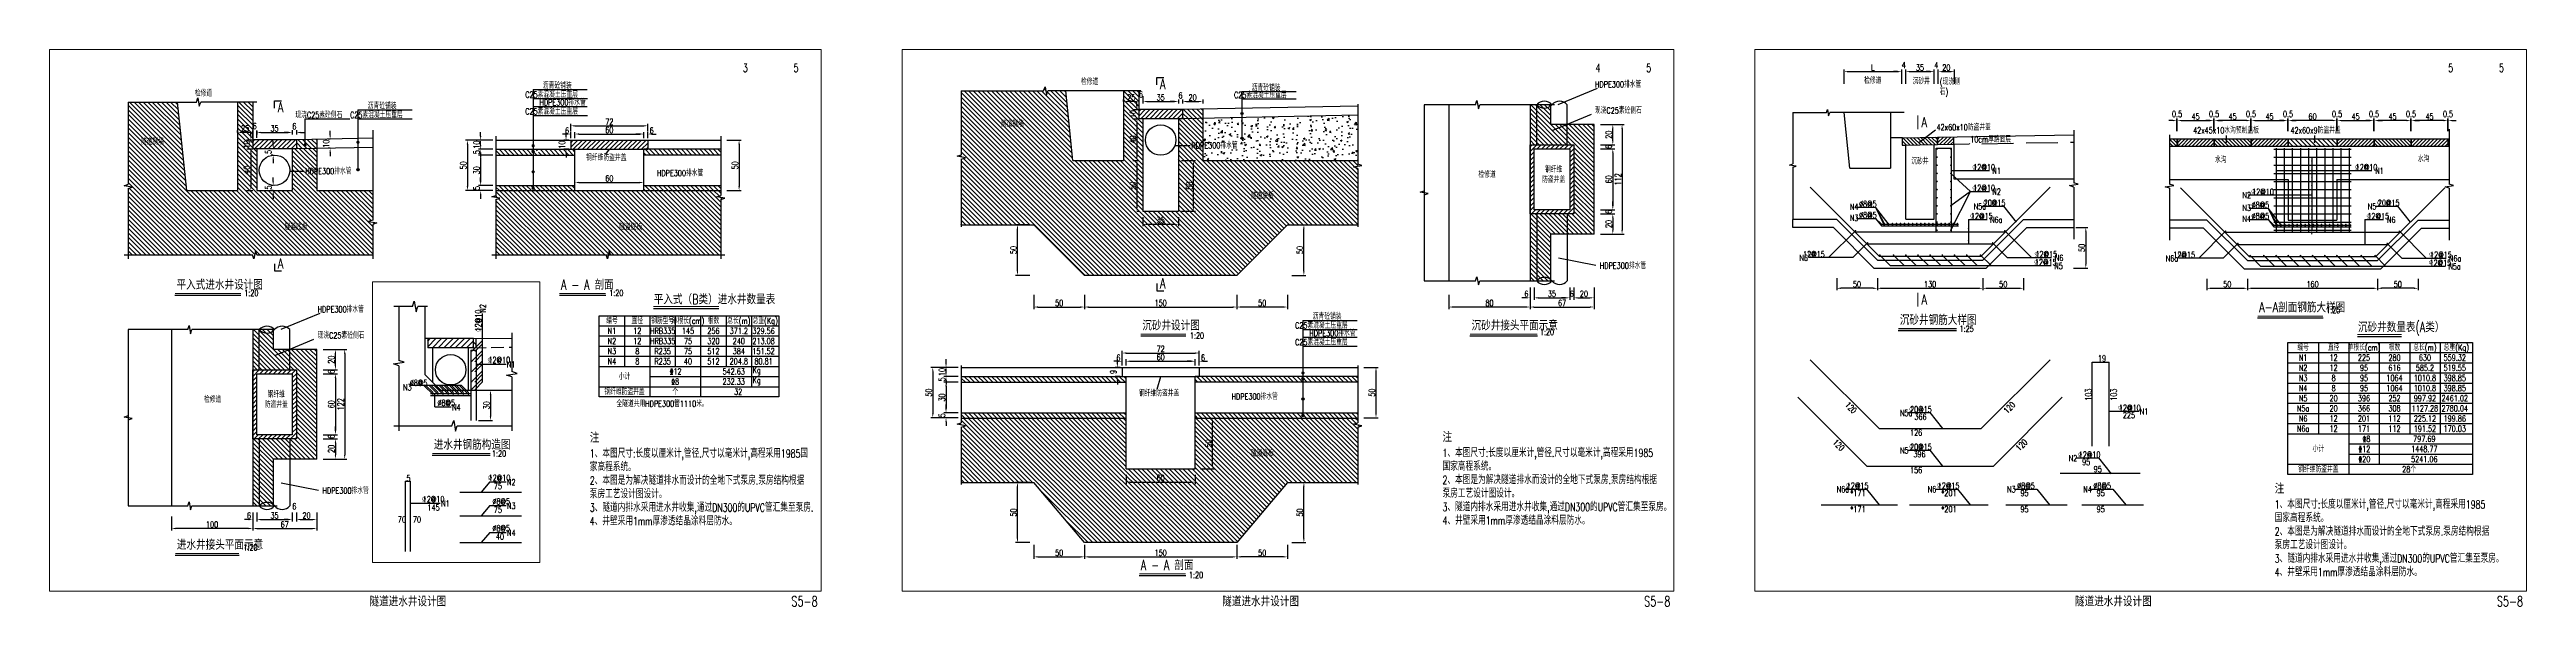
# Paper-space layout '布局1' of a CAD drawing. Header units: millimetres. Extents: x 870 to 2090, y 12 to 287.
# The model-space entities are those that its viewports show. They can reach past a viewport. Long polylines and large blocks are cut down to what shows.
import ezdxf
from ezdxf.enums import TextEntityAlignment as Align

# ---------------------------------------------------------------- set-up
doc = ezdxf.new("R2010")
doc.units = ezdxf.units.MM
doc.header["$LTSCALE"] = 0.25
doc.header["$MEASUREMENT"] = 0
doc.linetypes.add('HIDDEN', pattern=[0.35, 0.25, -0.1])
for name, color, linetype in [('TEXT', 7, 'Continuous'), ('尺寸', 7, 'Continuous'), ('文字', 7, 'Continuous'), ('结构', 1, 'Continuous'), ('钢筋', 1, 'Continuous'), ('防盗井盖', 1, 'Continuous'), ('隧道断面结构', 7, 'Continuous')]:
    doc.layers.add(name, color=color, linetype=linetype)
doc.styles.get("Standard").update_dxf_attribs({"font": 'simplex1.shx', "width": 0.7, "bigfont": 'hztxt.shx'})
doc.dimstyles.new('2', dxfattribs={"dimscale": 2, "dimtxt": 3, "dimasz": 2, "dimexe": 1, "dimexo": 1, "dimgap": 0.5, "dimtad": 1, "dimdec": 1, "dimdsep": 46, "dimtxsty": 'Standard', "dimcen": 0.5, "dimadec": 0, "dimazin": 0, "dimtfac": 1, "dimtdec": 1, "dimtofl": 0, "dimtmove": 2, "dimatfit": 3, "dimfxl": 0, "dimtolj": 1, "dimtzin": 0, "dimarcsym": 0})
doc.dimstyles.new('20', dxfattribs={"dimscale": 10, "dimtxt": 3, "dimasz": 2, "dimexe": 1, "dimexo": 1, "dimgap": 0.5, "dimtad": 1, "dimdec": 1, "dimlfac": 0.2, "dimdsep": 46, "dimtxsty": 'Standard', "dimcen": 0.5, "dimadec": 0, "dimazin": 0, "dimtfac": 1, "dimtdec": 1, "dimtofl": 0, "dimtmove": 2, "dimatfit": 3, "dimfxl": 0, "dimtolj": 1, "dimtzin": 0, "dimarcsym": 0})
doc.dimstyles.new('25', dxfattribs={"dimscale": 5, "dimtxt": 3, "dimasz": 2, "dimexe": 1, "dimexo": 1, "dimgap": 0.5, "dimtad": 1, "dimdec": 1, "dimlfac": 0.5, "dimdsep": 46, "dimtxsty": 'Standard', "dimcen": 0.5, "dimadec": 0, "dimazin": 0, "dimtfac": 1, "dimtdec": 1, "dimtofl": 0, "dimtmove": 2, "dimatfit": 3, "dimfxl": 0, "dimtolj": 1, "dimtzin": 0, "dimarcsym": 0})
pattern_1 = [(45, (-219912.265, 75463.933), (-11.2253202, 11.2253202), [])]
pattern_2 = [(135, (-219912.265, 75463.933), (-11.2253202, -11.2253202), [])]
pattern_3 = [(135, (-231950.756, 79583.76), (-11.2253202, -11.2253202), [])]
pattern_4 = [(45, (-153989.057, 71124.299), (-4.49012806, 4.49012806), [])]
pattern_5 = [(45, (-153959.057, 71124.299), (-4.49012806, 4.49012806), [])]

psp = doc.layouts.new('布局1')

# ---------------------------------------------------------------- texts
at = {"color": 7, "width": 0.7}
for s, p in [('编号', (1147, 153.3)), ('N1', (1147, 148.3)), ('直径', (1159.5, 153.3)), ('12', (1159.5, 148.3)), ('HRB335', (1172, 148.3)), ('钢筋型号', (1172, 153.3)), ('单根长(cm)', (1184.5, 153.3)), ('145', (1184.5, 148.3)), ('256', (1197, 148.3)), ('根数', (1197, 153.3)), ('总长(m)', (1209.5, 153.3)), ('371.2', (1209.5, 148.3)), ('329.56 ', (1222.5, 148.3)), ('总重(Kg)', (1222.5, 153.3)), ('N2', (1147, 143.3)), ('N3', (1147, 138.3)), ('N4', (1147, 133.3)), ('12', (1159.5, 143.3)), ('8', (1159.5, 138.3)), ('8', (1159.5, 133.3)), ('HRB335', (1172, 143.3)), ('R235', (1172, 138.3)), ('R235', (1172, 133.3)), ('75', (1184.5, 143.3)), ('75', (1184.5, 138.3)), ('40', (1184.5, 133.3)), ('320', (1197, 143.3)), ('512', (1197, 138.3)), ('512', (1197, 133.3)), ('204.8', (1209.5, 133.3)), ('240', (1209.5, 143.3)), ('384', (1209.5, 138.3)), ('213.08 ', (1222.5, 143.3)), ('151.52 ', (1222.5, 138.3)), ('80.81 ', (1222.5, 133.3)), ('编号', (1980, 140.1)), ('N1', (1980, 135.1)), ('直径', (1995, 140.1)), ('12', (1995, 135.1)), ('单根长(cm)', (2010, 140.1)), ('225', (2010, 135.1)), ('280', (2025, 135.1)), ('根数', (2025, 140.1)), ('总长(m)', (2040, 140.1)), ('630', (2040, 135.1)), ('559.32 ', (2055.5, 135.1)), ('总重(Kg)', (2055.5, 140.1)), ('小计', (1153.2, 125.8)), ('N2', (1980, 130.1)), ('N3', (1980, 125.1)), ('12', (1995, 130.1)), ('8', (1995, 125.1)), ('95', (2010, 130.1)), ('95', (2010, 125.1)), ('1064', (2025, 125.1)), ('616', (2025, 130.1)), ('1010.8', (2040, 125.1)), ('585.2', (2040, 130.1)), ('519.55 ', (2055.5, 130.1)), ('398.85 ', (2055.5, 125.1)), ('钢纤维防盗井盖', (1153.2, 118.3)), ('全隧道共用HDPE300管1110米。', (1171.7, 112.4)), ('个', (1178.2, 118.3)), ('32 ', (1210, 118.3)), ('N5a', (1980, 110.1)), ('N4', (1980, 120.1)), ('N5', (1980, 115.1)), ('20', (1995, 115.1)), ('20', (1995, 110.1)), ('8', (1995, 120.1)), ('396', (2010, 115.1)), ('366', (2010, 110.1)), ('95', (2010, 120.1)), ('1064', (2025, 120.1)), ('252', (2025, 115.1)), ('308', (2025, 110.1)), ('1127.28', (2040, 110.1)), ('997.92', (2040, 115.1)), ('1010.8', (2040, 120.1)), ('2461.02 ', (2055.5, 115.1)), ('2780.04 ', (2055.5, 110.1)), ('398.85 ', (2055.5, 120.1)), ('N6a', (1980, 100.1)), ('N6', (1980, 105.1)), ('12', (1995, 105.1)), ('12', (1995, 100.1)), ('201', (2010, 105.1)), ('171', (2010, 100.1)), ('112', (2025, 105.1)), ('112', (2025, 100.1)), ('225.12', (2040, 105.1)), ('191.52', (2040, 100.1)), ('199.86 ', (2055.5, 105.1)), ('170.03 ', (2055.5, 100.1)), ('小计', (1987.5, 90.1)), ('5241.06 ', (2040.5, 85.1)), ('1448.77 ', (2040.5, 90.1)), ('797.69 ', (2040.5, 95.1)), ('钢纤维防盗井盖', (1987.5, 80.1)), ('28个 ', (2033, 80.1))]:
    psp.add_text(s, height=3, dxfattribs=at).set_placement(p, align=Align.MIDDLE_CENTER)
for s, p in [('%%13212', (1181.3, 128.3)), ('%%1318', (1180.1, 123.3)), ('542.63 ', (1214.1, 128.3)), ('232.33 ', (1214.1, 123.3))]:
    psp.add_text(s, height=3, dxfattribs=at).set_placement(p, align=Align.MIDDLE_RIGHT)
for p in [(1216.3, 126.6), (1216.3, 121.6)]:
    psp.add_text('Kg', height=3, dxfattribs=at).set_placement(p, align=Align.BOTTOM_LEFT)
for s, p in [('%%13212', (2013.1, 87.7)), ('%%13220', (2013.1, 82.7)), ('%%1318', (2013.1, 92.7))]:
    psp.add_text(s, height=3, dxfattribs=at).set_placement(p, align=Align.BOTTOM_RIGHT)
at = {"layer": '文字', "width": 0.7}
for s, height, p in [('3', 4, (1211.5, 275.9)), ('5', 4, (1236.5, 275.9)), ('4', 4, (1631.5, 275.9)), ('5', 4, (1656.5, 275.9)), ('5', 4, (2051.5, 275.9)), ('5', 4, (2076.5, 275.9)), ('平入式（B类）进水井数量表', 5, (1167.6, 161.4)), ('沉砂井数量表(A类）', 5, (2007, 147.7)), ('隧道进水井设计图', 5, (1027.6, 12.5)), ('S5-8', 5, (1235.4, 12.5)), ('隧道进水井设计图', 5, (1447.6, 12.5)), ('S5-8', 5, (1655.4, 12.5)), ('隧道进水井设计图', 5, (1867.6, 12.5)), ('S5-8', 5, (2075.4, 12.5))]:
    psp.add_text(s, height=height, dxfattribs=at).set_placement(p)
at = {"layer": '文字', "char_height": 5, "attachment_point": 1}
for s, insert, width in [('注\\P{\\H0.8x;1、本图尺寸:长度以厘米计,管径.尺寸以毫米计,高程采用1985国家高程系统。\\P2、本图是为解决隧道排水而设计的全地下式泵房.泵房结构根据泵房工艺设计图设计。\\P3、隧道内排水采用进水井收集,通过DN300的UPVC管汇集至泵房. \\P4、井壁采用1mm厚渗透结晶涂料层防水。}', (1136.1, 98.2), 108.157), ('注\\P{\\H0.8x;1、本图尺寸:长度以厘米计,管径.尺寸以毫米计,高程采用1985国家高程系统。\\P2、本图是为解决隧道排水而设计的全地下式泵房.泵房结构根据泵房工艺设计图设计。\\P3、隧道内排水采用进水井收集,通过DN300的UPVC管汇集至泵房。\\P4、井壁采用1mm厚渗透结晶涂料层防水。}', (1556.1, 98.5), 106.896), ('注\\P{\\H0.8x;1、本图尺寸:长度以厘米计,管径.尺寸以毫米计,高程采用1985国家高程系统。\\P2、本图是为解决隧道排水而设计的全地下式泵房.泵房结构根据泵房工艺设计图设计。\\P3、隧道内排水采用进水井收集,通过DN300的UPVC管汇集至泵房。\\P4、井壁采用1mm厚渗透结晶涂料层防水。}', (1966, 73.1), 107.189)]:
    psp.add_mtext(s, dxfattribs=dict(at, insert=insert, width=width))

msp = doc.modelspace()

# ---------------------------------------------------------------- texts
at = {"width": 0.7}
for s, height, p in [('进水井钢筋构造图', 10, (-1329.51, -10821)), ('A', 25, (7955.02, -12771.08)), ('A', 25, (7955.02, -13207.93)), ('A-A剖面钢筋大样图', 25, (8786.62, -13227.18)), ('沉砂井钢筋大样图', 25, (7901.58, -13258.27))]:
    msp.add_text(s, height=height, dxfattribs=at).set_placement(p)
at = {"layer": '文字', "width": 0.7}
for s, height, p in [('1:20', 6, (-1272.19, -10827.83)), ('A', 50, (2110.02, -11525.77)), ('HDPE300排水管', 30, (4252.35, -11517.65)), ('现浇C25素砼侧石 ', 30, (4252.35, -11646.28)), ('A', 50, (-2414.75, -11671.9)), ('HDPE300排水管', 30, (2264.36, -11818.35)), ('HDPE300排水管', 30, (-2279.89, -11977.9)), ('HDPE300排水管', 30, (-547.44, -11987.26)), ('A', 50, (-2414.75, -12443)), ('HDPE300排水管', 30, (4276.5, -12411.15)), ('A', 50, (2110.02, -12508.11)), ('平入式进水井设计图', 50, (-2913.65, -12546.97)), ('A - A 剖面', 50, (-1020.04, -12546.97)), ('1:20', 30, (-2580.14, -12578.13)), ('1:20', 30, (-782.79, -12577.85)), ('HDPE300排水管', 30, (-2218.93, -12658.77)), ('沉砂井设计图', 50, (2022.76, -12715.49)), ('沉砂井接头平面示意', 50, (3644.4, -12715.49)), ('检修道', 15, (7813.61, -12663.48)), ('沉砂井', 15, (7933.05, -12665)), ('1:20', 30, (3981.06, -12738.23)), ('1:20', 30, (2257.31, -12755.83)), ('现浇C25素砼侧石 ', 30, (-2218.93, -12787.39)), ('42x60x10防盗井盖', 15, (7991.98, -12778.58)), ('42x45x10水沟预制盖板', 15, (8623.81, -12786.17)), ('42x60x9防盗井盖', 15, (8863.51, -12786.17)), ('沉砂井', 15, (7929.83, -12862.48)), ('水沟', 15, (8677.88, -12858.73)), ('水沟', 15, (9177.43, -12856.88)), ('HDPE300排水管', 30, (2462.37, -13056.18)), ('1:25', 15, (8951.55, -13228.88)), ('1:25', 15, (8048.71, -13275.33)), ('HDPE300排水管', 30, (-2194.78, -13552.26)), ('进水井接头平面示意', 50, (-2912.09, -13828.71)), ('1:20', 30, (-2584.63, -13832.11)), ('A - A 剖面', 50, (2015.27, -13896.49)), ('1:20', 30, (2252.56, -13936.08))]:
    msp.add_text(s, height=height, dxfattribs=at).set_placement(p)
at = {"layer": '文字'}
for s, insert, char_height, width, attachment_point, rotation in [(' 12@10', (-1288.64, -10704.43), 6, 20.9159, 1, 90), ('N2', (-1284.13, -10685.97), 6, 20.9159, 1, 90), ('103', (8358.41, -13445.26), 15, 52.2896, 1, 90), ('103', (8420.68, -13445.26), 15, 52.2896, 1, 90), ('120', (7797.03, -13467.22), 15, 52.2896, 3, 315), ('120', (8155.39, -13467.22), 15, 52.2896, 1, 45), ('120', (7767.03, -13559.59), 15, 52.2896, 3, 315), ('120', (8185.39, -13559.59), 15, 52.2896, 1, 45)]:
    msp.add_mtext(s, dxfattribs=dict(at, insert=insert, char_height=char_height, width=width, attachment_point=attachment_point, rotation=rotation))
for s, insert, char_height, width, attachment_point in [(' 12@10', (-1275.61, -10729.59), 6, 20.9159, 1), ('N1', (-1257.57, -10734.02), 6, 20.9159, 1), ('N3', (-1359.66, -10756.56), 6, 20.9159, 1), ('%%C8@5', (-1353.18, -10752.13), 6, 20.9159, 1), ('%%C8@5', (-1325.95, -10771.83), 6, 20.9159, 1), ('N4', (-1311.53, -10776.26), 6, 20.9159, 1), ('5', (-1356.45, -10846.22), 6, 20.9159, 1), (' 12@10', (-1275.41, -10845.7), 6, 20.9159, 1), ('75', (-1270.34, -10853.88), 6, 20.9159, 1), ('N2', (-1257.38, -10850.14), 6, 20.9159, 1), (' 12@10', (-1340.38, -10866.73), 6, 20.9159, 1), ('145', (-1335.75, -10875.09), 6, 20.9159, 1), ('N1', (-1322.34, -10871.17), 6, 20.9159, 1), ('%%C8@5', (-1271.79, -10869.05), 6, 20.9159, 1), ('75', (-1270.34, -10877.22), 6, 20.9159, 1), ('N3', (-1257.38, -10873.48), 6, 20.9159, 1), ('70', (-1364.91, -10886.82), 6, 20.9159, 1), ('70', (-1350.08, -10886.82), 6, 20.9159, 1), ('%%C8@5', (-1271.79, -10895.5), 6, 20.9159, 1), ('40', (-1268.21, -10903.68), 6, 20.9159, 1), ('N4', (-1257.38, -10899.94), 6, 20.9159, 1), ('^I检修道', (1755.44, -11489.66), 30, 428.2734, 5), ('沥青砼铺装', (2632.66, -11519.28), 30, 294.9204, 5), ('沥青砼铺装', (-1038.16, -11541.4), 30, 294.9204, 5), ('^IC25素混凝土压重层', (2596.44, -11555.59), 30, 428.2734, 5), ('^I检修道', (-2788.81, -11579.31), 30, 428.2734, 5), ('^IC25素混凝土压重层', (-1074.38, -11586.02), 30, 428.2734, 5), ('HDPE300排水管', (-1012.23, -11624.05), 30, 372.9552, 5), ('沥青砼铺装', (-1900.92, -11641.55), 30, 294.9204, 5), ('^IC25素混凝土压重层', (-1074.38, -11668.67), 30, 428.2734, 5), ('^I现浇C25素砼侧石', (-2220.68, -11686.18), 30, 428.2734, 5), ('^IC25素混凝土压重层', (-1937.14, -11686.18), 30, 428.2734, 5), ('隧道铡墙', (1383.06, -11697.32), 30, 294.9204, 5), ('隧道铡墙', (-3032.26, -11817.69), 30, 294.9204, 5), ('钢纤维防盗井盖\\P^I', (-796.95, -11921.5), 30, 428.2734, 5), ('钢纤维\\P防盗井盖', (4048.88, -11947.25), 30, 428.2734, 5), ('检修道', (3720.59, -11947.25), 30, 460.3297, 5), ('隧道底板', (2613.95, -12051.45), 30, 294.9204, 5), ('隧道底板', (-2325.28, -12238.72), 30, 294.9204, 5), ('隧道底板', (-676.28, -12238.72), 30, 294.9204, 5), ('沥青砼铺装', (2933.28, -12646.49), 30, 294.9204, 5), ('(现浇侧石)', (7999.77, -12651.33), 15, 61.4507, 1), ('^IC25素混凝土压重层', (2897.06, -12691.11), 30, 428.2734, 5), ('HDPE300排水管', (2959.21, -12729.15), 30, 372.9552, 5), ('^IC25素混凝土压重层', (2897.06, -12773.77), 30, 428.2734, 5), ('10cm厚路面层', (8075.02, -12793.3), 15, 122.5528, 1), (' 12@10', (8082.34, -12862.16), 15, 52.2896, 1), ('N1', (8129.42, -12871.2), 15, 52.2896, 1), (' 12@10', (9024.23, -12862.16), 15, 52.2896, 1), ('N1', (9072.29, -12871.2), 15, 52.2896, 1), (' 12@10', (8082.34, -12913.39), 15, 52.2896, 1), ('N2', (8129.42, -12922.43), 15, 52.2896, 1), ('N2', (8745.48, -12931.19), 15, 52.2896, 1), (' 12@10', (8769.2, -12922.63), 15, 52.2896, 1), ('%%C8@5', (7801.02, -12952.68), 15, 52.2896, 1), (' 20@15', (8108.21, -12949.96), 15, 52.2896, 1), ('%%C8@5', (8767.83, -12955.12), 15, 52.2896, 1), (' 20@15', (9078.71, -12949.96), 15, 52.2896, 1), ('N4', (7778.66, -12959.79), 15, 52.2896, 1), ('%%C8@5', (7801.02, -12979.99), 15, 52.2896, 1), ('N5a', (8083.55, -12958.85), 15, 52.2896, 1), ('N3', (8745.48, -12962.24), 15, 52.2896, 1), ('N5', (9054.06, -12958.85), 15, 52.2896, 1), ('N3', (7778.66, -12987.11), 15, 52.2896, 1), (' 12@15', (8076.64, -12982.56), 15, 52.2896, 1), ('N6a', (8123.72, -12991.6), 15, 52.2896, 1), ('N4', (8745.48, -12989.55), 15, 52.2896, 1), ('%%C8@5', (8767.83, -12982.44), 15, 52.2896, 1), (' 12@15', (9053.19, -12982.56), 15, 52.2896, 1), ('N6', (9101.26, -12991.6), 15, 52.2896, 1), ('钢纤维防盗井盖', (2105.65, -13025.42), 30, 241.29, 5), ('钢纤维\\P防盗井盖', (-2422.4, -13088.36), 30, 428.2734, 5), ('检修道', (-2735.93, -13088.36), 30, 511.971, 5), (' 12@15', (7716.82, -13076.49), 15, 52.2896, 3), (' 12@15', (8235.6, -13076.49), 15, 52.2896, 1), (' 12@15', (8628.64, -13077.8), 15, 52.2896, 3), (' 12@15', (9207.42, -13077.8), 15, 52.2896, 1), ('N6', (7675.25, -13085.53), 15, 52.2896, 3), (' 12@15', (8234.22, -13096.49), 15, 52.2896, 1), ('N6', (8283.35, -13085.53), 15, 52.2896, 1), ('N6a', (8587.06, -13086.84), 15, 52.2896, 3), (' 12@15', (9206.04, -13097.8), 15, 52.2896, 1), ('N6a', (9253.87, -13086.84), 15, 52.2896, 1), ('N5', (8281.97, -13105.53), 15, 52.2896, 1), ('N5a', (9252.49, -13106.84), 15, 52.2896, 1), ('隧道底板', (2613.95, -13321.56), 30, 294.9204, 5), ('19', (8389.6, -13333.18), 15, 52.2896, 1), ('N5a', (7902.11, -13467.73), 15, 52.2896, 1), (' 20@15', (7926.77, -13458.84), 15, 52.2896, 1), (' 12@10', (8441.1, -13455.18), 15, 52.2896, 1), ('N1', (8492.51, -13464.22), 15, 52.2896, 1), ('366', (7937.5, -13477.09), 15, 52.2896, 1), ('225', (8450.93, -13473.19), 15, 52.2896, 1), ('126', (7926.77, -13516.07), 15, 52.2896, 1), ('N5', (7902.11, -13560.1), 15, 52.2896, 1), (' 20@15', (7926.77, -13551.21), 15, 52.2896, 1), ('396', (7935.05, -13569.39), 15, 52.2896, 1), ('N2', (8317.52, -13579.36), 15, 52.2896, 1), ('95', (8350.46, -13588.65), 15, 52.2896, 1), (' 12@10', (8342.18, -13570.47), 15, 52.2896, 1), ('156', (7926.77, -13608.44), 15, 52.2896, 1), ('95', (8379.07, -13606.23), 15, 52.2896, 1), ('N6a', (7746.22, -13655.94), 15, 52.2896, 1), (' 12@15', (7770.88, -13647.05), 15, 52.2896, 1), ('N6', (7970.32, -13655.94), 15, 52.2896, 1), (' 12@15', (7994.97, -13647.05), 15, 52.2896, 1), ('N3', (8165.73, -13655.94), 15, 52.2896, 1), ('%%C8@5', (8190.38, -13647.05), 15, 52.2896, 1), ('N4', (8353.49, -13655.94), 15, 52.2896, 1), ('%%C8@5', (8378.15, -13647.05), 15, 52.2896, 1), ('*171', (7779.16, -13665.23), 15, 52.2896, 1), ('*201', (8003.25, -13665.23), 15, 52.2896, 1), ('95', (8198.66, -13665.23), 15, 52.2896, 1), ('95', (8386.42, -13665.23), 15, 52.2896, 1), ('*171', (7779.16, -13704.91), 15, 52.2896, 1), ('*201', (8003.25, -13704.91), 15, 52.2896, 1), ('95', (8198.66, -13704.91), 15, 52.2896, 1), ('95', (8386.42, -13704.91), 15, 52.2896, 1)]:
    msp.add_mtext(s, dxfattribs=dict(at, insert=insert, char_height=char_height, width=width, attachment_point=attachment_point))

# ---------------------------------------------------------------- blocks, each defined once
blk = doc.blocks.new('*D41')
at = {"layer": 'Defpoints', "color": 0}
for p in [(-2578.4, -11808), (-2578, -11853), (-2547.7, -11853)]:
    blk.add_point(p, dxfattribs=at)
at = {"layer": 'TEXT', "color": 0, "lineweight": -2}
for p, q in [((-2547.7, -11788), (-2547.7, -11768)), ((-2568.4, -11808), (-2537.7, -11808)), ((-2568, -11853), (-2537.7, -11853)), ((-2547.7, -11873), (-2547.7, -11893))]:
    blk.add_line(p, q, dxfattribs=at)
at = {"layer": 'TEXT', "color": 0}
for points in [[(-2551, -11788), (-2544.4, -11788), (-2547.7, -11808)], [(-2551, -11873), (-2544.4, -11873), (-2547.7, -11853)]]:
    blk.add_solid(points, dxfattribs=at)
at = {"layer": 'TEXT', "color": 0, "insert": (-2567.7, -11830.5), "char_height": 30, "attachment_point": 5, "rotation": 90}
blk.add_mtext('\\A1;10', dxfattribs=at)
blk = doc.blocks.new('*D42')
at = {"layer": 'Defpoints', "color": 0}
for p in [(-2578, -11853), (-2578.4, -12058.3), (-2547.7, -12058.3)]:
    blk.add_point(p, dxfattribs=at)
at = {"layer": 'TEXT', "color": 0, "lineweight": -2}
for p, q in [((-2568, -11853), (-2537.7, -11853)), ((-2547.7, -11873), (-2547.7, -12038.3)), ((-2568.4, -12058.3), (-2537.7, -12058.3))]:
    blk.add_line(p, q, dxfattribs=at)
at = {"layer": 'TEXT', "color": 0}
for points in [[(-2551, -11873), (-2544.4, -11873), (-2547.7, -11853)], [(-2551, -12038.3), (-2544.4, -12038.3), (-2547.7, -12058.3)]]:
    blk.add_solid(points, dxfattribs=at)
at = {"layer": 'TEXT', "color": 0, "insert": (-2567.7, -11955.6), "char_height": 30, "attachment_point": 5, "rotation": 90}
blk.add_mtext('\\A1;40', dxfattribs=at)
blk = doc.blocks.new('*D43')
at = {"layer": 'Defpoints', "color": 0}
for p in [(-2518.4, -11771.9), (-2538.4, -11809.5), (-2518.4, -11808.7)]:
    blk.add_point(p, dxfattribs=at)
at = {"layer": 'TEXT', "color": 0, "lineweight": -2}
for p, q in [((-2558.4, -11771.9), (-2578.4, -11771.9)), ((-2538.4, -11799.5), (-2538.4, -11761.9)), ((-2518.4, -11798.7), (-2518.4, -11761.9)), ((-2498.4, -11771.9), (-2478.4, -11771.9))]:
    blk.add_line(p, q, dxfattribs=at)
at = {"layer": 'TEXT', "color": 0}
for points in [[(-2558.4, -11768.6), (-2558.4, -11775.2), (-2538.4, -11771.9)], [(-2498.4, -11768.6), (-2498.4, -11775.2), (-2518.4, -11771.9)]]:
    blk.add_solid(points, dxfattribs=at)
at = {"layer": 'TEXT', "color": 0, "insert": (-2528.4, -11740.5), "char_height": 30, "attachment_point": 5}
blk.add_mtext('\\A1;6', dxfattribs=at)
blk = doc.blocks.new('*D44')
at = {"layer": 'Defpoints', "color": 0}
for p in [(-2518.4, -11754.7), (-2343.4, -11754.7), (-2343.4, -11771.9)]:
    blk.add_point(p, dxfattribs=at)
at = {"layer": 'TEXT', "color": 0, "lineweight": -2}
for p, q in [((-2518.4, -11764.7), (-2518.4, -11781.9)), ((-2498.4, -11771.9), (-2363.4, -11771.9)), ((-2343.4, -11764.7), (-2343.4, -11781.9))]:
    blk.add_line(p, q, dxfattribs=at)
at = {"layer": 'TEXT', "color": 0}
for points in [[(-2498.4, -11768.6), (-2498.4, -11775.2), (-2518.4, -11771.9)], [(-2363.4, -11768.6), (-2363.4, -11775.2), (-2343.4, -11771.9)]]:
    blk.add_solid(points, dxfattribs=at)
at = {"layer": 'TEXT', "color": 0, "insert": (-2430.9, -11751.9), "char_height": 30, "attachment_point": 5}
blk.add_mtext('\\A1;35', dxfattribs=at)
blk = doc.blocks.new('*D45')
at = {"layer": 'Defpoints', "color": 0}
for p in [(-2343.4, -11751.2), (-2323.4, -11751.2), (-2323.4, -11771.9)]:
    blk.add_point(p, dxfattribs=at)
at = {"layer": 'TEXT', "color": 0, "lineweight": -2}
for p, q in [((-2363.4, -11771.9), (-2383.4, -11771.9)), ((-2343.4, -11761.2), (-2343.4, -11781.9)), ((-2323.4, -11761.2), (-2323.4, -11781.9)), ((-2303.4, -11771.9), (-2283.4, -11771.9))]:
    blk.add_line(p, q, dxfattribs=at)
at = {"layer": 'TEXT', "color": 0}
for points in [[(-2363.4, -11768.6), (-2363.4, -11775.2), (-2343.4, -11771.9)], [(-2303.4, -11768.6), (-2303.4, -11775.2), (-2323.4, -11771.9)]]:
    blk.add_solid(points, dxfattribs=at)
at = {"layer": 'TEXT', "color": 0, "insert": (-2333.4, -11741.6), "char_height": 30, "attachment_point": 5}
blk.add_mtext('\\A1;6', dxfattribs=at)
blk = doc.blocks.new('*D46')
at = {"layer": 'Defpoints', "color": 0}
for p in [(-2343.4, -13635), (-2518.4, -13680), (-2343.4, -13680)]:
    blk.add_point(p, dxfattribs=at)
at = {"layer": 'TEXT', "color": 0, "lineweight": -2}
for p, q in [((-2343.4, -13645), (-2343.4, -13690)), ((-2518.4, -13680), (-2518.4, -13690)), ((-2498.4, -13680), (-2363.4, -13680))]:
    blk.add_line(p, q, dxfattribs=at)
at = {"layer": 'TEXT', "color": 0}
for points in [[(-2498.4, -13676.7), (-2498.4, -13683.4), (-2518.4, -13680)], [(-2363.4, -13676.7), (-2363.4, -13683.4), (-2343.4, -13680)]]:
    blk.add_solid(points, dxfattribs=at)
at = {"layer": 'TEXT', "color": 0, "insert": (-2430.9, -13660), "char_height": 30, "attachment_point": 5}
blk.add_mtext('\\A1;35', dxfattribs=at)
blk = doc.blocks.new('*D47')
at = {"layer": 'Defpoints', "color": 0}
for p in [(-2223.4, -12841.7), (-2223.4, -13381.7), (-2085.4, -13381.7)]:
    blk.add_point(p, dxfattribs=at)
at = {"layer": 'TEXT', "color": 0, "lineweight": -2}
for p, q in [((-2145.4, -12841.7), (-2075.4, -12841.7)), ((-2085.4, -12861.7), (-2085.4, -13361.7)), ((-2145.4, -13381.7), (-2075.4, -13381.7))]:
    blk.add_line(p, q, dxfattribs=at)
at = {"layer": 'TEXT', "color": 0}
for points in [[(-2088.7, -12861.7), (-2082, -12861.7), (-2085.4, -12841.7)], [(-2088.7, -13361.7), (-2082, -13361.7), (-2085.4, -13381.7)]]:
    blk.add_solid(points, dxfattribs=at)
at = {"layer": 'TEXT', "color": 0, "insert": (-2105.4, -13111.7), "char_height": 30, "attachment_point": 5, "rotation": 90}
blk.add_mtext('\\A1;122', dxfattribs=at)
blk = doc.blocks.new('*D48')
at = {"layer": 'Defpoints', "color": 0}
for p in [(-2223.4, -12961.7), (-2223.4, -13261.7), (-2131, -13261.7)]:
    blk.add_point(p, dxfattribs=at)
at = {"layer": 'TEXT', "color": 0, "lineweight": -2}
for p, q in [((-2191, -12961.7), (-2121, -12961.7)), ((-2131, -12981.7), (-2131, -13241.7)), ((-2191, -13261.7), (-2121, -13261.7))]:
    blk.add_line(p, q, dxfattribs=at)
at = {"layer": 'TEXT', "color": 0}
for points in [[(-2134.3, -12981.7), (-2127.7, -12981.7), (-2131, -12961.7)], [(-2134.3, -13241.7), (-2127.7, -13241.7), (-2131, -13261.7)]]:
    blk.add_solid(points, dxfattribs=at)
at = {"layer": 'TEXT', "color": 0, "insert": (-2151, -13111.7), "char_height": 30, "attachment_point": 5, "rotation": 90}
blk.add_mtext('\\A1;60', dxfattribs=at)
blk = doc.blocks.new('*D49')
at = {"layer": 'Defpoints', "color": 0}
for p in [(1488.4, -12508.7), (1738.4, -12508.7), (1738.4, -12600)]:
    blk.add_point(p, dxfattribs=at)
at = {"layer": 'TEXT', "color": 0, "lineweight": -2}
for p, q in [((1488.4, -12540), (1488.4, -12610)), ((1738.4, -12540), (1738.4, -12610)), ((1508.4, -12600), (1718.4, -12600))]:
    blk.add_line(p, q, dxfattribs=at)
at = {"layer": 'TEXT', "color": 0}
for points in [[(1508.4, -12596.7), (1508.4, -12603.3), (1488.4, -12600)], [(1718.4, -12596.7), (1718.4, -12603.3), (1738.4, -12600)]]:
    blk.add_solid(points, dxfattribs=at)
at = {"layer": 'TEXT', "color": 0, "insert": (1613.4, -12580), "char_height": 30, "attachment_point": 5}
blk.add_mtext('\\A1;50', dxfattribs=at)
blk = doc.blocks.new('*D50')
at = {"layer": 'Defpoints', "color": 0}
for p in [(1738.4, -12508.7), (2488.4, -12508.7), (2488.4, -12600)]:
    blk.add_point(p, dxfattribs=at)
at = {"layer": 'TEXT', "color": 0, "lineweight": -2}
for p, q in [((1738.4, -12540), (1738.4, -12610)), ((2488.4, -12540), (2488.4, -12610)), ((1758.4, -12600), (2468.4, -12600))]:
    blk.add_line(p, q, dxfattribs=at)
at = {"layer": 'TEXT', "color": 0}
for points in [[(1758.4, -12596.7), (1758.4, -12603.3), (1738.4, -12600)], [(2468.4, -12596.7), (2468.4, -12603.3), (2488.4, -12600)]]:
    blk.add_solid(points, dxfattribs=at)
at = {"layer": 'TEXT', "color": 0, "insert": (2113.4, -12580), "char_height": 30, "attachment_point": 5}
blk.add_mtext('\\A1;150', dxfattribs=at)
blk = doc.blocks.new('*D51')
at = {"layer": 'Defpoints', "color": 0}
for p in [(2488.4, -12508.7), (2738.4, -12508.7), (2488.4, -12600)]:
    blk.add_point(p, dxfattribs=at)
at = {"layer": 'TEXT', "color": 0, "lineweight": -2}
for p, q in [((2488.4, -12540), (2488.4, -12610)), ((2738.4, -12540), (2738.4, -12610)), ((2718.4, -12600), (2508.4, -12600))]:
    blk.add_line(p, q, dxfattribs=at)
at = {"layer": 'TEXT', "color": 0}
for points in [[(2508.4, -12596.7), (2508.4, -12603.3), (2488.4, -12600)], [(2718.4, -12596.7), (2718.4, -12603.3), (2738.4, -12600)]]:
    blk.add_solid(points, dxfattribs=at)
at = {"layer": 'TEXT', "color": 0, "insert": (2613.4, -12580), "char_height": 30, "attachment_point": 5}
blk.add_mtext('\\A1;50', dxfattribs=at)
blk = doc.blocks.new('*D134')
at = {"layer": 'Defpoints', "color": 0}
for p in [(2738.4, -12194.1), (2818.6, -12194.1), (2678.5, -12444.1)]:
    blk.add_point(p, dxfattribs=at)
at = {"layer": 'TEXT', "color": 0, "lineweight": -2}
for p, q in [((2758.6, -12194.1), (2828.6, -12194.1)), ((2818.6, -12424.1), (2818.6, -12214.1)), ((2758.6, -12444.1), (2828.6, -12444.1))]:
    blk.add_line(p, q, dxfattribs=at)
at = {"layer": 'TEXT', "color": 0}
for points in [[(2815.3, -12214.1), (2822, -12214.1), (2818.6, -12194.1)], [(2815.3, -12424.1), (2822, -12424.1), (2818.6, -12444.1)]]:
    blk.add_solid(points, dxfattribs=at)
at = {"layer": 'TEXT', "color": 0, "insert": (2798.6, -12319.1), "char_height": 30, "attachment_point": 5, "rotation": 90}
blk.add_mtext('\\A1;50', dxfattribs=at)
blk = doc.blocks.new('*D52')
at = {"layer": 'Defpoints', "color": 0}
for p in [(1408.1, -12194.1), (1488.4, -12194.1), (1548.2, -12444.1)]:
    blk.add_point(p, dxfattribs=at)
at = {"layer": 'TEXT', "color": 0, "lineweight": -2}
for p, q in [((1468.1, -12194.1), (1398.1, -12194.1)), ((1408.1, -12424.1), (1408.1, -12214.1)), ((1468.1, -12444.1), (1398.1, -12444.1))]:
    blk.add_line(p, q, dxfattribs=at)
at = {"layer": 'TEXT', "color": 0}
for points in [[(1404.8, -12214.1), (1411.4, -12214.1), (1408.1, -12194.1)], [(1404.8, -12424.1), (1411.4, -12424.1), (1408.1, -12444.1)]]:
    blk.add_solid(points, dxfattribs=at)
at = {"layer": 'TEXT', "color": 0, "insert": (1388.1, -12319.1), "char_height": 30, "attachment_point": 5, "rotation": 90}
blk.add_mtext('\\A1;50', dxfattribs=at)
blk = doc.blocks.new('*D53')
at = {"layer": 'Defpoints', "color": 0}
for p in [(2025.9, -12146.7), (2200.9, -12146.7), (2200.9, -12192.3)]:
    blk.add_point(p, dxfattribs=at)
at = {"layer": 'TEXT', "color": 0, "lineweight": -2}
for p, q in [((2025.9, -12156.7), (2025.9, -12202.3)), ((2200.9, -12156.7), (2200.9, -12202.3)), ((2045.9, -12192.3), (2180.9, -12192.3))]:
    blk.add_line(p, q, dxfattribs=at)
at = {"layer": 'TEXT', "color": 0}
for points in [[(2045.9, -12188.9), (2045.9, -12195.6), (2025.9, -12192.3)], [(2180.9, -12188.9), (2180.9, -12195.6), (2200.9, -12192.3)]]:
    blk.add_solid(points, dxfattribs=at)
at = {"layer": 'TEXT', "color": 0, "insert": (2113.4, -12172.3), "char_height": 30, "attachment_point": 5}
blk.add_mtext('\\A1;35', dxfattribs=at)
blk = doc.blocks.new('*D54')
at = {"layer": 'Defpoints', "color": 0}
for p in [(2205.3, -11877.1), (2274.4, -11877.1), (2205.3, -12127.1)]:
    blk.add_point(p, dxfattribs=at)
at = {"layer": 'TEXT', "color": 0, "lineweight": -2}
for p, q in [((2215.3, -11877.1), (2284.4, -11877.1)), ((2274.4, -12107.1), (2274.4, -11897.1)), ((2215.3, -12127.1), (2284.4, -12127.1))]:
    blk.add_line(p, q, dxfattribs=at)
at = {"layer": 'TEXT', "color": 0}
for points in [[(2271.1, -11897.1), (2277.8, -11897.1), (2274.4, -11877.1)], [(2271.1, -12107.1), (2277.8, -12107.1), (2274.4, -12127.1)]]:
    blk.add_solid(points, dxfattribs=at)
at = {"layer": 'TEXT', "color": 0, "insert": (2254.4, -12002.1), "char_height": 30, "attachment_point": 5, "rotation": 90}
blk.add_mtext('\\A1;50', dxfattribs=at)
blk = doc.blocks.new('*D55')
at = {"layer": 'Defpoints', "color": 0}
for p in [(1985.9, -11877.1), (1985.9, -12127.1), (1996.5, -12127.1)]:
    blk.add_point(p, dxfattribs=at)
at = {"layer": 'TEXT', "color": 0, "lineweight": -2}
for p, q in [((1995.9, -11877.1), (2006.5, -11877.1)), ((1996.5, -11897.1), (1996.5, -12107.1)), ((1995.9, -12127.1), (2006.5, -12127.1))]:
    blk.add_line(p, q, dxfattribs=at)
at = {"layer": 'TEXT', "color": 0}
for points in [[(1993.2, -11897.1), (1999.9, -11897.1), (1996.5, -11877.1)], [(1993.2, -12107.1), (1999.9, -12107.1), (1996.5, -12127.1)]]:
    blk.add_solid(points, dxfattribs=at)
at = {"layer": 'TEXT', "color": 0, "insert": (1976.5, -12002.1), "char_height": 30, "attachment_point": 5, "rotation": 90}
blk.add_mtext('\\A1;50', dxfattribs=at)
blk = doc.blocks.new('*D56')
at = {"layer": 'Defpoints', "color": 0}
for p in [(2005.9, -11550.4), (2025.9, -11550.4), (2025.9, -11587.2)]:
    blk.add_point(p, dxfattribs=at)
at = {"layer": 'TEXT', "color": 0, "lineweight": -2}
for p, q in [((2005.9, -11560.4), (2005.9, -11597.2)), ((2025.9, -11560.4), (2025.9, -11597.2)), ((1985.9, -11587.2), (1965.9, -11587.2)), ((2045.9, -11587.2), (2065.9, -11587.2))]:
    blk.add_line(p, q, dxfattribs=at)
at = {"layer": 'TEXT', "color": 0}
for points in [[(1985.9, -11583.9), (1985.9, -11590.5), (2005.9, -11587.2)], [(2045.9, -11583.9), (2045.9, -11590.5), (2025.9, -11587.2)]]:
    blk.add_solid(points, dxfattribs=at)
at = {"layer": 'TEXT', "color": 0, "insert": (2015.9, -11551.8), "char_height": 30, "attachment_point": 5}
blk.add_mtext('\\A1;6', dxfattribs=at)
blk = doc.blocks.new('*D57')
at = {"layer": 'Defpoints', "color": 0}
for p in [(2025.9, -11570), (2200.9, -11570), (2200.9, -11587.2)]:
    blk.add_point(p, dxfattribs=at)
at = {"layer": 'TEXT', "color": 0, "lineweight": -2}
for p, q in [((2025.9, -11580), (2025.9, -11597.2)), ((2045.9, -11587.2), (2180.9, -11587.2)), ((2200.9, -11580), (2200.9, -11597.2))]:
    blk.add_line(p, q, dxfattribs=at)
at = {"layer": 'TEXT', "color": 0}
for points in [[(2045.9, -11583.9), (2045.9, -11590.5), (2025.9, -11587.2)], [(2180.9, -11583.9), (2180.9, -11590.5), (2200.9, -11587.2)]]:
    blk.add_solid(points, dxfattribs=at)
at = {"layer": 'TEXT', "color": 0, "insert": (2113.4, -11567.2), "char_height": 30, "attachment_point": 5}
blk.add_mtext('\\A1;35', dxfattribs=at)
blk = doc.blocks.new('*D58')
at = {"layer": 'Defpoints', "color": 0}
for p in [(2200.9, -11566.5), (2220.9, -11566.5), (2220.9, -11587.2)]:
    blk.add_point(p, dxfattribs=at)
at = {"layer": 'TEXT', "color": 0, "lineweight": -2}
for p, q in [((2180.9, -11587.2), (2160.9, -11587.2)), ((2200.9, -11576.5), (2200.9, -11597.2)), ((2220.9, -11576.5), (2220.9, -11597.2)), ((2240.9, -11587.2), (2260.9, -11587.2))]:
    blk.add_line(p, q, dxfattribs=at)
at = {"layer": 'TEXT', "color": 0}
for points in [[(2180.9, -11583.9), (2180.9, -11590.5), (2200.9, -11587.2)], [(2240.9, -11583.9), (2240.9, -11590.5), (2220.9, -11587.2)]]:
    blk.add_solid(points, dxfattribs=at)
at = {"layer": 'TEXT', "color": 0, "insert": (2210.9, -11557.1), "char_height": 30, "attachment_point": 5}
blk.add_mtext('\\A1;6', dxfattribs=at)
blk = doc.blocks.new('*D59')
at = {"layer": 'Defpoints', "color": 0}
for p in [(-2538.4, -13635), (-2518.4, -13635), (-2538.4, -13680)]:
    blk.add_point(p, dxfattribs=at)
at = {"layer": 'TEXT', "color": 0, "lineweight": -2}
for p, q in [((-2538.4, -13645), (-2538.4, -13690)), ((-2518.4, -13645), (-2518.4, -13690)), ((-2558.4, -13680), (-2578.4, -13680)), ((-2498.4, -13680), (-2478.4, -13680))]:
    blk.add_line(p, q, dxfattribs=at)
at = {"layer": 'TEXT', "color": 0}
for points in [[(-2558.4, -13676.7), (-2558.4, -13683.4), (-2538.4, -13680)], [(-2498.4, -13676.7), (-2498.4, -13683.4), (-2518.4, -13680)]]:
    blk.add_solid(points, dxfattribs=at)
at = {"layer": 'TEXT', "color": 0, "insert": (-2556.7, -13660), "char_height": 30, "attachment_point": 5}
blk.add_mtext('\\A1;6', dxfattribs=at)
blk = doc.blocks.new('*D60')
at = {"layer": 'Defpoints', "color": 0}
for p in [(-591.9, -11739.1), (-971.9, -11777.4), (-591.9, -11777.4)]:
    blk.add_point(p, dxfattribs=at)
at = {"layer": 'TEXT', "color": 0, "lineweight": -2}
for p, q in [((-971.9, -11767.4), (-971.9, -11729.1)), ((-591.9, -11767.4), (-591.9, -11729.1)), ((-951.9, -11739.1), (-611.9, -11739.1))]:
    blk.add_line(p, q, dxfattribs=at)
at = {"layer": 'TEXT', "color": 0}
for points in [[(-951.9, -11735.8), (-951.9, -11742.5), (-971.9, -11739.1)], [(-611.9, -11735.8), (-611.9, -11742.5), (-591.9, -11739.1)]]:
    blk.add_solid(points, dxfattribs=at)
at = {"layer": 'TEXT', "color": 0, "insert": (-781.9, -11719.1), "char_height": 30, "attachment_point": 5}
blk.add_mtext('\\A1;72', dxfattribs=at)
blk = doc.blocks.new('*D135')
at = {"layer": 'Defpoints', "color": 0}
for p in [(-611.9, -12018.5), (-951.9, -12058.3), (-611.9, -12058.3)]:
    blk.add_point(p, dxfattribs=at)
at = {"layer": 'TEXT', "color": 0, "lineweight": -2}
for p, q in [((-951.9, -12048.3), (-951.9, -12008.5)), ((-931.9, -12018.5), (-631.9, -12018.5)), ((-611.9, -12048.3), (-611.9, -12008.5))]:
    blk.add_line(p, q, dxfattribs=at)
at = {"layer": 'TEXT', "color": 0}
for points in [[(-931.9, -12015.1), (-931.9, -12021.8), (-951.9, -12018.5)], [(-631.9, -12015.1), (-631.9, -12021.8), (-611.9, -12018.5)]]:
    blk.add_solid(points, dxfattribs=at)
at = {"layer": 'TEXT', "color": 0, "insert": (-781.9, -11998.5), "char_height": 30, "attachment_point": 5}
blk.add_mtext('\\A1;60', dxfattribs=at)
blk = doc.blocks.new('*D136')
at = {"layer": 'Defpoints', "color": 0}
for p in [(1943.4, -13417.2), (2283.4, -13417.2), (2283.4, -13462.8)]:
    blk.add_point(p, dxfattribs=at)
at = {"layer": 'TEXT', "color": 0, "lineweight": -2}
for p, q in [((1943.4, -13427.2), (1943.4, -13472.8)), ((2283.4, -13427.2), (2283.4, -13472.8)), ((1963.4, -13462.8), (2263.4, -13462.8))]:
    blk.add_line(p, q, dxfattribs=at)
at = {"layer": 'TEXT', "color": 0}
for points in [[(1963.4, -13459.5), (1963.4, -13466.2), (1943.4, -13462.8)], [(2263.4, -13459.5), (2263.4, -13466.2), (2283.4, -13462.8)]]:
    blk.add_solid(points, dxfattribs=at)
at = {"layer": 'TEXT', "color": 0, "insert": (2113.4, -13442.8), "char_height": 30, "attachment_point": 5}
blk.add_mtext('\\A1;60', dxfattribs=at)
blk = doc.blocks.new('*D137')
at = {"layer": 'Defpoints', "color": 0}
for p in [(2299.6, -13147.2), (2368.8, -13147.2), (2299.6, -13397.2)]:
    blk.add_point(p, dxfattribs=at)
at = {"layer": 'TEXT', "color": 0, "lineweight": -2}
for p, q in [((2309.6, -13147.2), (2378.8, -13147.2)), ((2368.8, -13377.2), (2368.8, -13167.2)), ((2309.6, -13397.2), (2378.8, -13397.2))]:
    blk.add_line(p, q, dxfattribs=at)
at = {"layer": 'TEXT', "color": 0}
for points in [[(2365.5, -13167.2), (2372.2, -13167.2), (2368.8, -13147.2)], [(2365.5, -13377.2), (2372.2, -13377.2), (2368.8, -13397.2)]]:
    blk.add_solid(points, dxfattribs=at)
at = {"layer": 'TEXT', "color": 0, "insert": (2348.8, -13272.2), "char_height": 30, "attachment_point": 5, "rotation": 90}
blk.add_mtext('\\A1;50', dxfattribs=at)
blk = doc.blocks.new('*D61')
at = {"layer": 'Defpoints', "color": 0}
for p in [(1488.4, -13740.2), (1738.4, -13740.2), (1738.4, -13831.5)]:
    blk.add_point(p, dxfattribs=at)
at = {"layer": 'TEXT', "color": 0, "lineweight": -2}
for p, q in [((1488.4, -13771.5), (1488.4, -13841.5)), ((1738.4, -13771.5), (1738.4, -13841.5)), ((1508.4, -13831.5), (1718.4, -13831.5))]:
    blk.add_line(p, q, dxfattribs=at)
at = {"layer": 'TEXT', "color": 0}
for points in [[(1508.4, -13828.2), (1508.4, -13834.8), (1488.4, -13831.5)], [(1718.4, -13828.2), (1718.4, -13834.8), (1738.4, -13831.5)]]:
    blk.add_solid(points, dxfattribs=at)
at = {"layer": 'TEXT', "color": 0, "insert": (1613.4, -13811.5), "char_height": 30, "attachment_point": 5}
blk.add_mtext('\\A1;50', dxfattribs=at)
blk = doc.blocks.new('*D62')
at = {"layer": 'Defpoints', "color": 0}
for p in [(1738.4, -13740.2), (2488.4, -13740.2), (2488.4, -13831.5)]:
    blk.add_point(p, dxfattribs=at)
at = {"layer": 'TEXT', "color": 0, "lineweight": -2}
for p, q in [((1738.4, -13771.5), (1738.4, -13841.5)), ((2488.4, -13771.5), (2488.4, -13841.5)), ((1758.4, -13831.5), (2468.4, -13831.5))]:
    blk.add_line(p, q, dxfattribs=at)
at = {"layer": 'TEXT', "color": 0}
for points in [[(1758.4, -13828.2), (1758.4, -13834.8), (1738.4, -13831.5)], [(2468.4, -13828.2), (2468.4, -13834.8), (2488.4, -13831.5)]]:
    blk.add_solid(points, dxfattribs=at)
at = {"layer": 'TEXT', "color": 0, "insert": (2113.4, -13811.5), "char_height": 30, "attachment_point": 5}
blk.add_mtext('\\A1;150', dxfattribs=at)
blk = doc.blocks.new('*D63')
at = {"layer": 'Defpoints', "color": 0}
for p in [(2488.4, -13740.2), (2738.4, -13740.2), (2488.4, -13831.5)]:
    blk.add_point(p, dxfattribs=at)
at = {"layer": 'TEXT', "color": 0, "lineweight": -2}
for p, q in [((2488.4, -13771.5), (2488.4, -13841.5)), ((2738.4, -13771.5), (2738.4, -13841.5)), ((2718.4, -13831.5), (2508.4, -13831.5))]:
    blk.add_line(p, q, dxfattribs=at)
at = {"layer": 'TEXT', "color": 0}
for points in [[(2508.4, -13828.2), (2508.4, -13834.8), (2488.4, -13831.5)], [(2718.4, -13828.2), (2718.4, -13834.8), (2738.4, -13831.5)]]:
    blk.add_solid(points, dxfattribs=at)
at = {"layer": 'TEXT', "color": 0, "insert": (2613.4, -13811.5), "char_height": 30, "attachment_point": 5}
blk.add_mtext('\\A1;50', dxfattribs=at)
blk = doc.blocks.new('*D64')
at = {"layer": 'Defpoints', "color": 0}
for p in [(2738.4, -13464.2), (2818.6, -13464.2), (2678.5, -13761.4)]:
    blk.add_point(p, dxfattribs=at)
at = {"layer": 'TEXT', "color": 0, "lineweight": -2}
for p, q in [((2758.6, -13464.2), (2828.6, -13464.2)), ((2818.6, -13741.4), (2818.6, -13484.2)), ((2758.6, -13761.4), (2828.6, -13761.4))]:
    blk.add_line(p, q, dxfattribs=at)
at = {"layer": 'TEXT', "color": 0}
for points in [[(2815.3, -13484.2), (2822, -13484.2), (2818.6, -13464.2)], [(2815.3, -13741.4), (2822, -13741.4), (2818.6, -13761.4)]]:
    blk.add_solid(points, dxfattribs=at)
at = {"layer": 'TEXT', "color": 0, "insert": (2798.6, -13612.8), "char_height": 30, "attachment_point": 5, "rotation": 90}
blk.add_mtext('\\A1;50', dxfattribs=at)
blk = doc.blocks.new('*D65')
at = {"layer": 'Defpoints', "color": 0}
for p in [(1408.1, -13464.2), (1488.4, -13464.2), (1548.2, -13761.4)]:
    blk.add_point(p, dxfattribs=at)
at = {"layer": 'TEXT', "color": 0, "lineweight": -2}
for p, q in [((1468.1, -13464.2), (1398.1, -13464.2)), ((1408.1, -13741.4), (1408.1, -13484.2)), ((1468.1, -13761.4), (1398.1, -13761.4))]:
    blk.add_line(p, q, dxfattribs=at)
at = {"layer": 'TEXT', "color": 0}
for points in [[(1404.8, -13484.2), (1411.4, -13484.2), (1408.1, -13464.2)], [(1404.8, -13741.4), (1411.4, -13741.4), (1408.1, -13761.4)]]:
    blk.add_solid(points, dxfattribs=at)
at = {"layer": 'TEXT', "color": 0, "insert": (1388.1, -13612.8), "char_height": 30, "attachment_point": 5, "rotation": 90}
blk.add_mtext('\\A1;50', dxfattribs=at)
blk = doc.blocks.new('*D66')
at = {"layer": 'Defpoints', "color": 0}
for p in [(2220.9, -11566.5), (2320.9, -11566.5), (2320.9, -11587.2)]:
    blk.add_point(p, dxfattribs=at)
at = {"layer": 'TEXT', "color": 0, "lineweight": -2}
for p, q in [((2220.9, -11576.5), (2220.9, -11597.2)), ((2240.9, -11587.2), (2300.9, -11587.2)), ((2320.9, -11576.5), (2320.9, -11597.2))]:
    blk.add_line(p, q, dxfattribs=at)
at = {"layer": 'TEXT', "color": 0}
for points in [[(2240.9, -11583.9), (2240.9, -11590.5), (2220.9, -11587.2)], [(2300.9, -11583.9), (2300.9, -11590.5), (2320.9, -11587.2)]]:
    blk.add_solid(points, dxfattribs=at)
at = {"layer": 'TEXT', "color": 0, "insert": (2270.9, -11567.2), "char_height": 30, "attachment_point": 5}
blk.add_mtext('\\A1;20', dxfattribs=at)
blk = doc.blocks.new('*D138')
at = {"layer": 'Defpoints', "color": 0}
for p in [(-1340.6, -11810.1), (-1415.7, -11855.1), (-1340.6, -11855.1)]:
    blk.add_point(p, dxfattribs=at)
at = {"layer": 'TEXT', "color": 0, "lineweight": -2}
for p, q in [((-1415.7, -11790.1), (-1415.7, -11770.1)), ((-1355.7, -11810.1), (-1425.7, -11810.1)), ((-1355.7, -11855.1), (-1425.7, -11855.1)), ((-1415.7, -11875.1), (-1415.7, -11895.1))]:
    blk.add_line(p, q, dxfattribs=at)
at = {"layer": 'TEXT', "color": 0}
for points in [[(-1419, -11790.1), (-1412.4, -11790.1), (-1415.7, -11810.1)], [(-1419, -11875.1), (-1412.4, -11875.1), (-1415.7, -11855.1)]]:
    blk.add_solid(points, dxfattribs=at)
at = {"layer": 'TEXT', "color": 0, "insert": (-1435.7, -11832.6), "char_height": 30, "attachment_point": 5, "rotation": 90}
blk.add_mtext('\\A1;10', dxfattribs=at)
blk = doc.blocks.new('*D139')
at = {"layer": 'Defpoints', "color": 0}
for p in [(-1340.6, -11855.1), (-1415.7, -11883.3), (-1340.6, -11883.3)]:
    blk.add_point(p, dxfattribs=at)
at = {"layer": 'TEXT', "color": 0, "lineweight": -2}
for p, q in [((-1415.7, -11835.1), (-1415.7, -11815.1)), ((-1355.7, -11855.1), (-1425.7, -11855.1)), ((-1355.7, -11883.3), (-1425.7, -11883.3)), ((-1415.7, -11903.3), (-1415.7, -11923.3))]:
    blk.add_line(p, q, dxfattribs=at)
at = {"layer": 'TEXT', "color": 0}
for points in [[(-1419, -11835.1), (-1412.4, -11835.1), (-1415.7, -11855.1)], [(-1419, -11903.3), (-1412.4, -11903.3), (-1415.7, -11883.3)]]:
    blk.add_solid(points, dxfattribs=at)
at = {"layer": 'TEXT', "color": 0, "insert": (-1435.7, -11869.2), "char_height": 30, "attachment_point": 5, "rotation": 90}
blk.add_mtext('\\A1;5', dxfattribs=at)
blk = doc.blocks.new('*D140')
at = {"layer": 'Defpoints', "color": 0}
for p in [(-1340.6, -11883.3), (-1415.7, -12033.3), (-1340.6, -12033.3)]:
    blk.add_point(p, dxfattribs=at)
at = {"layer": 'TEXT', "color": 0, "lineweight": -2}
for p, q in [((-1355.7, -11883.3), (-1425.7, -11883.3)), ((-1415.7, -11903.3), (-1415.7, -12013.3)), ((-1355.7, -12033.3), (-1425.7, -12033.3))]:
    blk.add_line(p, q, dxfattribs=at)
at = {"layer": 'TEXT', "color": 0}
for points in [[(-1419, -11903.3), (-1412.4, -11903.3), (-1415.7, -11883.3)], [(-1419, -12013.3), (-1412.4, -12013.3), (-1415.7, -12033.3)]]:
    blk.add_solid(points, dxfattribs=at)
at = {"layer": 'TEXT', "color": 0, "insert": (-1435.7, -11958.3), "char_height": 30, "attachment_point": 5, "rotation": 90}
blk.add_mtext('\\A1;30', dxfattribs=at)
blk = doc.blocks.new('*D141')
at = {"layer": 'Defpoints', "color": 0}
for p in [(-1340.6, -12033.3), (-1415.7, -12058.3), (-1340.6, -12058.3)]:
    blk.add_point(p, dxfattribs=at)
at = {"layer": 'TEXT', "color": 0, "lineweight": -2}
for p, q in [((-1415.7, -12013.3), (-1415.7, -11993.3)), ((-1355.7, -12033.3), (-1425.7, -12033.3)), ((-1355.7, -12058.3), (-1425.7, -12058.3)), ((-1415.7, -12078.3), (-1415.7, -12098.3))]:
    blk.add_line(p, q, dxfattribs=at)
at = {"layer": 'TEXT', "color": 0}
for points in [[(-1419, -12013.3), (-1412.4, -12013.3), (-1415.7, -12033.3)], [(-1419, -12078.3), (-1412.4, -12078.3), (-1415.7, -12058.3)]]:
    blk.add_solid(points, dxfattribs=at)
at = {"layer": 'TEXT', "color": 0, "insert": (-1435.7, -12045.8), "char_height": 30, "attachment_point": 5, "rotation": 90}
blk.add_mtext('\\A1;5', dxfattribs=at)
blk = doc.blocks.new('*D67')
at = {"layer": 'Defpoints', "color": 0}
for p in [(-1390.6, -11810.1), (-1480.9, -12058.3), (-1390.6, -12058.3)]:
    blk.add_point(p, dxfattribs=at)
at = {"layer": 'TEXT', "color": 0, "lineweight": -2}
for p, q in [((-1420.9, -11810.1), (-1490.9, -11810.1)), ((-1480.9, -11830.1), (-1480.9, -12038.3)), ((-1420.9, -12058.3), (-1490.9, -12058.3))]:
    blk.add_line(p, q, dxfattribs=at)
at = {"layer": 'TEXT', "color": 0}
for points in [[(-1484.2, -11830.1), (-1477.5, -11830.1), (-1480.9, -11810.1)], [(-1484.2, -12038.3), (-1477.5, -12038.3), (-1480.9, -12058.3)]]:
    blk.add_solid(points, dxfattribs=at)
at = {"layer": 'TEXT', "color": 0, "insert": (-1500.9, -11934.2), "char_height": 30, "attachment_point": 5, "rotation": 90}
blk.add_mtext('\\A1;50', dxfattribs=at)
blk = doc.blocks.new('*D68')
at = {"layer": 'Defpoints', "color": 0}
for p in [(-233, -11810.1), (-233, -12058.3), (-142.8, -12058.3)]:
    blk.add_point(p, dxfattribs=at)
at = {"layer": 'TEXT', "color": 0, "lineweight": -2}
for p, q in [((-202.8, -11810.1), (-132.8, -11810.1)), ((-142.8, -11830.1), (-142.8, -12038.3)), ((-202.8, -12058.3), (-132.8, -12058.3))]:
    blk.add_line(p, q, dxfattribs=at)
at = {"layer": 'TEXT', "color": 0}
for points in [[(-146.1, -11830.1), (-139.5, -11830.1), (-142.8, -11810.1)], [(-146.1, -12038.3), (-139.5, -12038.3), (-142.8, -12058.3)]]:
    blk.add_solid(points, dxfattribs=at)
at = {"layer": 'TEXT', "color": 0, "insert": (-162.8, -11934.2), "char_height": 30, "attachment_point": 5, "rotation": 90}
blk.add_mtext('\\A1;50', dxfattribs=at)
blk = doc.blocks.new('*D69')
at = {"layer": 'Defpoints', "color": 0}
for p in [(-2157, -11804.6), (-2157, -11849.6), (-2157, -11849.6)]:
    blk.add_point(p, dxfattribs=at)
at = {"layer": 'TEXT', "color": 0, "lineweight": -2}
for p, q in [((-2157, -11784.6), (-2157, -11764.6)), ((-2157, -11804.6), (-2167, -11804.6)), ((-2157, -11849.6), (-2167, -11849.6)), ((-2157, -11869.6), (-2157, -11889.6))]:
    blk.add_line(p, q, dxfattribs=at)
at = {"layer": 'TEXT', "color": 0}
for points in [[(-2160.4, -11784.6), (-2153.7, -11784.6), (-2157, -11804.6)], [(-2160.4, -11869.6), (-2153.7, -11869.6), (-2157, -11849.6)]]:
    blk.add_solid(points, dxfattribs=at)
at = {"layer": 'TEXT', "color": 0, "insert": (-2177, -11827.1), "char_height": 30, "attachment_point": 5, "rotation": 90}
blk.add_mtext('\\A1;10', dxfattribs=at)
blk = doc.blocks.new('*D142')
at = {"layer": 'Defpoints', "color": 0}
for p in [(-2223.4, -12841.7), (-2131, -12841.7), (-2223.4, -12941.7)]:
    blk.add_point(p, dxfattribs=at)
at = {"layer": 'TEXT', "color": 0, "lineweight": -2}
for p, q in [((-2191, -12841.7), (-2121, -12841.7)), ((-2131, -12921.7), (-2131, -12861.7)), ((-2191, -12941.7), (-2121, -12941.7))]:
    blk.add_line(p, q, dxfattribs=at)
at = {"layer": 'TEXT', "color": 0}
for points in [[(-2134.3, -12861.7), (-2127.7, -12861.7), (-2131, -12841.7)], [(-2134.3, -12921.7), (-2127.7, -12921.7), (-2131, -12941.7)]]:
    blk.add_solid(points, dxfattribs=at)
at = {"layer": 'TEXT', "color": 0, "insert": (-2151, -12891.7), "char_height": 30, "attachment_point": 5, "rotation": 90}
blk.add_mtext('\\A1;20', dxfattribs=at)
blk = doc.blocks.new('*D70')
at = {"layer": 'Defpoints', "color": 0}
for p in [(-2223.4, -12941.7), (-2223.4, -12961.7), (-2131, -12961.7)]:
    blk.add_point(p, dxfattribs=at)
at = {"layer": 'TEXT', "color": 0, "lineweight": -2}
for p, q in [((-2131, -12921.7), (-2131, -12901.7)), ((-2191, -12941.7), (-2121, -12941.7)), ((-2191, -12961.7), (-2121, -12961.7)), ((-2131, -12981.7), (-2131, -13001.7))]:
    blk.add_line(p, q, dxfattribs=at)
at = {"layer": 'TEXT', "color": 0}
for points in [[(-2134.3, -12921.7), (-2127.7, -12921.7), (-2131, -12941.7)], [(-2134.3, -12981.7), (-2127.7, -12981.7), (-2131, -12961.7)]]:
    blk.add_solid(points, dxfattribs=at)
at = {"layer": 'TEXT', "color": 0, "insert": (-2151, -12951.7), "char_height": 30, "attachment_point": 5, "rotation": 90}
blk.add_mtext('\\A1;6', dxfattribs=at)
blk = doc.blocks.new('*D71')
at = {"layer": 'Defpoints', "color": 0}
for p in [(-2223.4, -13261.7), (-2223.4, -13281.7), (-2131, -13281.7)]:
    blk.add_point(p, dxfattribs=at)
at = {"layer": 'TEXT', "color": 0, "lineweight": -2}
for p, q in [((-2131, -13241.7), (-2131, -13221.7)), ((-2191, -13261.7), (-2121, -13261.7)), ((-2191, -13281.7), (-2121, -13281.7)), ((-2131, -13301.7), (-2131, -13321.7))]:
    blk.add_line(p, q, dxfattribs=at)
at = {"layer": 'TEXT', "color": 0}
for points in [[(-2134.3, -13241.7), (-2127.7, -13241.7), (-2131, -13261.7)], [(-2134.3, -13301.7), (-2127.7, -13301.7), (-2131, -13281.7)]]:
    blk.add_solid(points, dxfattribs=at)
at = {"layer": 'TEXT', "color": 0, "insert": (-2151, -13271.7), "char_height": 30, "attachment_point": 5, "rotation": 90}
blk.add_mtext('\\A1;6', dxfattribs=at)
blk = doc.blocks.new('*D72')
at = {"layer": 'Defpoints', "color": 0}
for p in [(-2223.4, -13281.7), (-2223.4, -13381.7), (-2131, -13381.7)]:
    blk.add_point(p, dxfattribs=at)
at = {"layer": 'TEXT', "color": 0, "lineweight": -2}
for p, q in [((-2191, -13281.7), (-2121, -13281.7)), ((-2131, -13301.7), (-2131, -13361.7)), ((-2191, -13381.7), (-2121, -13381.7))]:
    blk.add_line(p, q, dxfattribs=at)
at = {"layer": 'TEXT', "color": 0}
for points in [[(-2134.3, -13301.7), (-2127.7, -13301.7), (-2131, -13281.7)], [(-2134.3, -13361.7), (-2127.7, -13361.7), (-2131, -13381.7)]]:
    blk.add_solid(points, dxfattribs=at)
at = {"layer": 'TEXT', "color": 0, "insert": (-2151, -13331.7), "char_height": 30, "attachment_point": 5, "rotation": 90}
blk.add_mtext('\\A1;20', dxfattribs=at)
blk = doc.blocks.new('*D73')
at = {"layer": 'Defpoints', "color": 0}
for p in [(-2343.4, -13635), (-2323.4, -13635), (-2323.4, -13680)]:
    blk.add_point(p, dxfattribs=at)
at = {"layer": 'TEXT', "color": 0, "lineweight": -2}
for p, q in [((-2343.4, -13645), (-2343.4, -13690)), ((-2323.4, -13645), (-2323.4, -13690)), ((-2363.4, -13680), (-2383.4, -13680)), ((-2303.4, -13680), (-2283.4, -13680))]:
    blk.add_line(p, q, dxfattribs=at)
at = {"layer": 'TEXT', "color": 0}
for points in [[(-2363.4, -13676.7), (-2363.4, -13683.4), (-2343.4, -13680)], [(-2303.4, -13676.7), (-2303.4, -13683.4), (-2323.4, -13680)]]:
    blk.add_solid(points, dxfattribs=at)
at = {"layer": 'TEXT', "color": 0, "insert": (-2333.4, -13614.6), "char_height": 30, "attachment_point": 5}
blk.add_mtext('\\A1;6', dxfattribs=at)
blk = doc.blocks.new('*D74')
at = {"layer": 'Defpoints', "color": 0}
for p in [(-2323.4, -13635), (-2223.4, -13635), (-2223.4, -13680)]:
    blk.add_point(p, dxfattribs=at)
at = {"layer": 'TEXT', "color": 0, "lineweight": -2}
for p, q in [((-2323.4, -13645), (-2323.4, -13690)), ((-2223.4, -13645), (-2223.4, -13690)), ((-2303.4, -13680), (-2243.4, -13680))]:
    blk.add_line(p, q, dxfattribs=at)
at = {"layer": 'TEXT', "color": 0}
for points in [[(-2303.4, -13676.7), (-2303.4, -13683.4), (-2323.4, -13680)], [(-2243.4, -13676.7), (-2243.4, -13683.4), (-2223.4, -13680)]]:
    blk.add_solid(points, dxfattribs=at)
at = {"layer": 'TEXT', "color": 0, "insert": (-2273.4, -13660), "char_height": 30, "attachment_point": 5}
blk.add_mtext('\\A1;20', dxfattribs=at)
blk = doc.blocks.new('*D75')
at = {"layer": 'Defpoints', "color": 0}
for p in [(-2538.4, -13662.1), (-2223.4, -13662.1), (-2223.4, -13724.2)]:
    blk.add_point(p, dxfattribs=at)
at = {"layer": 'TEXT', "color": 0, "lineweight": -2}
for p, q in [((-2538.4, -13672.1), (-2538.4, -13734.2)), ((-2223.4, -13672.1), (-2223.4, -13734.2)), ((-2518.4, -13724.2), (-2243.4, -13724.2))]:
    blk.add_line(p, q, dxfattribs=at)
at = {"layer": 'TEXT', "color": 0}
for points in [[(-2518.4, -13720.8), (-2518.4, -13727.5), (-2538.4, -13724.2)], [(-2243.4, -13720.8), (-2243.4, -13727.5), (-2223.4, -13724.2)]]:
    blk.add_solid(points, dxfattribs=at)
at = {"layer": 'TEXT', "color": 0, "insert": (-2380.9, -13704.2), "char_height": 30, "attachment_point": 5}
blk.add_mtext('\\A1;67', dxfattribs=at)
blk = doc.blocks.new('*D76')
at = {"layer": 'Defpoints', "color": 0}
for p in [(4127.9, -12493.8), (3952.9, -12554.7), (4127.9, -12554.7)]:
    blk.add_point(p, dxfattribs=at)
at = {"layer": 'TEXT', "color": 0, "lineweight": -2}
for p, q in [((4127.9, -12503.8), (4127.9, -12564.7)), ((3952.9, -12554.7), (3952.9, -12564.7)), ((3972.9, -12554.7), (4107.9, -12554.7))]:
    blk.add_line(p, q, dxfattribs=at)
at = {"layer": 'TEXT', "color": 0}
for points in [[(3972.9, -12551.4), (3972.9, -12558.1), (3952.9, -12554.7)], [(4107.9, -12551.4), (4107.9, -12558.1), (4127.9, -12554.7)]]:
    blk.add_solid(points, dxfattribs=at)
at = {"layer": 'TEXT', "color": 0, "insert": (4040.4, -12534.7), "char_height": 30, "attachment_point": 5}
blk.add_mtext('\\A1;35', dxfattribs=at)
blk = doc.blocks.new('*D77')
at = {"layer": 'Defpoints', "color": 0}
for p in [(4247.9, -11700.6), (4247.9, -12240.6), (4385.9, -12240.6)]:
    blk.add_point(p, dxfattribs=at)
at = {"layer": 'TEXT', "color": 0, "lineweight": -2}
for p, q in [((4325.9, -11700.6), (4395.9, -11700.6)), ((4385.9, -11720.6), (4385.9, -12220.6)), ((4325.9, -12240.6), (4395.9, -12240.6))]:
    blk.add_line(p, q, dxfattribs=at)
at = {"layer": 'TEXT', "color": 0}
for points in [[(4382.6, -11720.6), (4389.2, -11720.6), (4385.9, -11700.6)], [(4382.6, -12220.6), (4389.2, -12220.6), (4385.9, -12240.6)]]:
    blk.add_solid(points, dxfattribs=at)
at = {"layer": 'TEXT', "color": 0, "insert": (4365.9, -11970.6), "char_height": 30, "attachment_point": 5, "rotation": 90}
blk.add_mtext('\\A1;112', dxfattribs=at)
blk = doc.blocks.new('*D78')
at = {"layer": 'Defpoints', "color": 0}
for p in [(4247.9, -11820.6), (4247.9, -12120.6), (4340.3, -12120.6)]:
    blk.add_point(p, dxfattribs=at)
at = {"layer": 'TEXT', "color": 0, "lineweight": -2}
for p, q in [((4280.3, -11820.6), (4350.3, -11820.6)), ((4340.3, -11840.6), (4340.3, -12100.6)), ((4280.3, -12120.6), (4350.3, -12120.6))]:
    blk.add_line(p, q, dxfattribs=at)
at = {"layer": 'TEXT', "color": 0}
for points in [[(4336.9, -11840.6), (4343.6, -11840.6), (4340.3, -11820.6)], [(4336.9, -12100.6), (4343.6, -12100.6), (4340.3, -12120.6)]]:
    blk.add_solid(points, dxfattribs=at)
at = {"layer": 'TEXT', "color": 0, "insert": (4320.3, -11970.6), "char_height": 30, "attachment_point": 5, "rotation": 90}
blk.add_mtext('\\A1;60', dxfattribs=at)
blk = doc.blocks.new('*D79')
at = {"layer": 'Defpoints', "color": 0}
for p in [(3932.9, -12493.8), (3952.9, -12493.8), (3932.9, -12554.7)]:
    blk.add_point(p, dxfattribs=at)
at = {"layer": 'TEXT', "color": 0, "lineweight": -2}
for p, q in [((3932.9, -12503.8), (3932.9, -12564.7)), ((3952.9, -12503.8), (3952.9, -12564.7)), ((3912.9, -12554.7), (3892.9, -12554.7)), ((3972.9, -12554.7), (3992.9, -12554.7))]:
    blk.add_line(p, q, dxfattribs=at)
at = {"layer": 'TEXT', "color": 0}
for points in [[(3912.9, -12551.4), (3912.9, -12558.1), (3932.9, -12554.7)], [(3972.9, -12551.4), (3972.9, -12558.1), (3952.9, -12554.7)]]:
    blk.add_solid(points, dxfattribs=at)
at = {"layer": 'TEXT', "color": 0, "insert": (3914.6, -12534.7), "char_height": 30, "attachment_point": 5}
blk.add_mtext('\\A1;6', dxfattribs=at)
blk = doc.blocks.new('*D143')
at = {"layer": 'Defpoints', "color": 0}
for p in [(4247.9, -11700.6), (4340.3, -11700.6), (4247.9, -11800.6)]:
    blk.add_point(p, dxfattribs=at)
at = {"layer": 'TEXT', "color": 0, "lineweight": -2}
for p, q in [((4280.3, -11700.6), (4350.3, -11700.6)), ((4340.3, -11780.6), (4340.3, -11720.6)), ((4280.3, -11800.6), (4350.3, -11800.6))]:
    blk.add_line(p, q, dxfattribs=at)
at = {"layer": 'TEXT', "color": 0}
for points in [[(4336.9, -11720.6), (4343.6, -11720.6), (4340.3, -11700.6)], [(4336.9, -11780.6), (4343.6, -11780.6), (4340.3, -11800.6)]]:
    blk.add_solid(points, dxfattribs=at)
at = {"layer": 'TEXT', "color": 0, "insert": (4320.3, -11750.6), "char_height": 30, "attachment_point": 5, "rotation": 90}
blk.add_mtext('\\A1;20', dxfattribs=at)
blk = doc.blocks.new('*D80')
at = {"layer": 'Defpoints', "color": 0}
for p in [(4247.9, -11800.6), (4247.9, -11820.6), (4340.3, -11820.6)]:
    blk.add_point(p, dxfattribs=at)
at = {"layer": 'TEXT', "color": 0, "lineweight": -2}
for p, q in [((4340.3, -11780.6), (4340.3, -11760.6)), ((4280.3, -11800.6), (4350.3, -11800.6)), ((4280.3, -11820.6), (4350.3, -11820.6)), ((4340.3, -11840.6), (4340.3, -11860.6))]:
    blk.add_line(p, q, dxfattribs=at)
at = {"layer": 'TEXT', "color": 0}
for points in [[(4336.9, -11780.6), (4343.6, -11780.6), (4340.3, -11800.6)], [(4336.9, -11840.6), (4343.6, -11840.6), (4340.3, -11820.6)]]:
    blk.add_solid(points, dxfattribs=at)
at = {"layer": 'TEXT', "color": 0, "insert": (4320.3, -11810.6), "char_height": 30, "attachment_point": 5, "rotation": 90}
blk.add_mtext('\\A1;6', dxfattribs=at)
blk = doc.blocks.new('*D81')
at = {"layer": 'Defpoints', "color": 0}
for p in [(4247.9, -12120.6), (4247.9, -12140.6), (4340.3, -12140.6)]:
    blk.add_point(p, dxfattribs=at)
at = {"layer": 'TEXT', "color": 0, "lineweight": -2}
for p, q in [((4340.3, -12100.6), (4340.3, -12080.6)), ((4280.3, -12120.6), (4350.3, -12120.6)), ((4280.3, -12140.6), (4350.3, -12140.6)), ((4340.3, -12160.6), (4340.3, -12180.6))]:
    blk.add_line(p, q, dxfattribs=at)
at = {"layer": 'TEXT', "color": 0}
for points in [[(4336.9, -12100.6), (4343.6, -12100.6), (4340.3, -12120.6)], [(4336.9, -12160.6), (4343.6, -12160.6), (4340.3, -12140.6)]]:
    blk.add_solid(points, dxfattribs=at)
at = {"layer": 'TEXT', "color": 0, "insert": (4320.3, -12130.6), "char_height": 30, "attachment_point": 5, "rotation": 90}
blk.add_mtext('\\A1;6', dxfattribs=at)
blk = doc.blocks.new('*D82')
at = {"layer": 'Defpoints', "color": 0}
for p in [(4127.9, -12493.8), (4147.9, -12493.8), (4147.9, -12554.7)]:
    blk.add_point(p, dxfattribs=at)
at = {"layer": 'TEXT', "color": 0, "lineweight": -2}
for p, q in [((4127.9, -12503.8), (4127.9, -12564.7)), ((4147.9, -12503.8), (4147.9, -12564.7)), ((4107.9, -12554.7), (4087.9, -12554.7)), ((4167.9, -12554.7), (4187.9, -12554.7))]:
    blk.add_line(p, q, dxfattribs=at)
at = {"layer": 'TEXT', "color": 0}
for points in [[(4107.9, -12551.4), (4107.9, -12558.1), (4127.9, -12554.7)], [(4167.9, -12551.4), (4167.9, -12558.1), (4147.9, -12554.7)]]:
    blk.add_solid(points, dxfattribs=at)
at = {"layer": 'TEXT', "color": 0, "insert": (4137.9, -12534.7), "char_height": 30, "attachment_point": 5}
blk.add_mtext('\\A1;6', dxfattribs=at)
blk = doc.blocks.new('*D83')
at = {"layer": 'Defpoints', "color": 0}
for p in [(4147.9, -12493.8), (4247.9, -12493.8), (4247.9, -12554.7)]:
    blk.add_point(p, dxfattribs=at)
at = {"layer": 'TEXT', "color": 0, "lineweight": -2}
for p, q in [((4147.9, -12503.8), (4147.9, -12564.7)), ((4247.9, -12503.8), (4247.9, -12564.7)), ((4167.9, -12554.7), (4227.9, -12554.7))]:
    blk.add_line(p, q, dxfattribs=at)
at = {"layer": 'TEXT', "color": 0}
for points in [[(4167.9, -12551.4), (4167.9, -12558.1), (4147.9, -12554.7)], [(4227.9, -12551.4), (4227.9, -12558.1), (4247.9, -12554.7)]]:
    blk.add_solid(points, dxfattribs=at)
at = {"layer": 'TEXT', "color": 0, "insert": (4197.9, -12534.7), "char_height": 30, "attachment_point": 5}
blk.add_mtext('\\A1;20', dxfattribs=at)
blk = doc.blocks.new('*D84')
at = {"layer": 'Defpoints', "color": 0}
for p in [(3932.9, -12536.8), (4247.9, -12536.8), (4247.9, -12600)]:
    blk.add_point(p, dxfattribs=at)
at = {"layer": 'TEXT', "color": 0, "lineweight": -2}
for p, q in [((3932.9, -12546.8), (3932.9, -12610)), ((4247.9, -12546.8), (4247.9, -12610)), ((3952.9, -12600), (4227.9, -12600))]:
    blk.add_line(p, q, dxfattribs=at)
at = {"layer": 'TEXT', "color": 0}
for points in [[(3952.9, -12596.7), (3952.9, -12603.3), (3932.9, -12600)], [(4227.9, -12596.7), (4227.9, -12603.3), (4247.9, -12600)]]:
    blk.add_solid(points, dxfattribs=at)
at = {"layer": 'TEXT', "color": 0, "insert": (4090.4, -12580), "char_height": 30, "attachment_point": 5}
blk.add_mtext('\\A1;67', dxfattribs=at)
blk = doc.blocks.new('*D144')
at = {"layer": 'Defpoints', "color": 0}
for p in [(4247.9, -12140.6), (4247.9, -12240.6), (4340.3, -12240.6)]:
    blk.add_point(p, dxfattribs=at)
at = {"layer": 'TEXT', "color": 0, "lineweight": -2}
for p, q in [((4280.3, -12140.6), (4350.3, -12140.6)), ((4340.3, -12160.6), (4340.3, -12220.6)), ((4280.3, -12240.6), (4350.3, -12240.6))]:
    blk.add_line(p, q, dxfattribs=at)
at = {"layer": 'TEXT', "color": 0}
for points in [[(4336.9, -12160.6), (4343.6, -12160.6), (4340.3, -12140.6)], [(4336.9, -12220.6), (4343.6, -12220.6), (4340.3, -12240.6)]]:
    blk.add_solid(points, dxfattribs=at)
at = {"layer": 'TEXT', "color": 0, "insert": (4320.3, -12190.6), "char_height": 30, "attachment_point": 5, "rotation": 90}
blk.add_mtext('\\A1;20', dxfattribs=at)
blk = doc.blocks.new('*D85')
at = {"layer": 'Defpoints', "color": 0}
for p in [(1131.2, -12897.7), (1056.1, -12942.7), (1131.2, -12942.7)]:
    blk.add_point(p, dxfattribs=at)
at = {"layer": 'TEXT', "color": 0, "lineweight": -2}
for p, q in [((1056.1, -12877.7), (1056.1, -12857.7)), ((1116.1, -12897.7), (1046.1, -12897.7)), ((1116.1, -12942.7), (1046.1, -12942.7)), ((1056.1, -12962.7), (1056.1, -12982.7))]:
    blk.add_line(p, q, dxfattribs=at)
at = {"layer": 'TEXT', "color": 0}
for points in [[(1052.7, -12877.7), (1059.4, -12877.7), (1056.1, -12897.7)], [(1052.7, -12962.7), (1059.4, -12962.7), (1056.1, -12942.7)]]:
    blk.add_solid(points, dxfattribs=at)
at = {"layer": 'TEXT', "color": 0, "insert": (1036.1, -12920.2), "char_height": 30, "attachment_point": 5, "rotation": 90}
blk.add_mtext('\\A1;10', dxfattribs=at)
blk = doc.blocks.new('*D86')
at = {"layer": 'Defpoints', "color": 0}
for p in [(1131.2, -12942.7), (1056.1, -12970.9), (1131.2, -12970.9)]:
    blk.add_point(p, dxfattribs=at)
at = {"layer": 'TEXT', "color": 0, "lineweight": -2}
for p, q in [((1056.1, -12922.7), (1056.1, -12902.7)), ((1116.1, -12942.7), (1046.1, -12942.7)), ((1116.1, -12970.9), (1046.1, -12970.9)), ((1056.1, -12990.9), (1056.1, -13010.9))]:
    blk.add_line(p, q, dxfattribs=at)
at = {"layer": 'TEXT', "color": 0}
for points in [[(1052.7, -12922.7), (1059.4, -12922.7), (1056.1, -12942.7)], [(1052.7, -12990.9), (1059.4, -12990.9), (1056.1, -12970.9)]]:
    blk.add_solid(points, dxfattribs=at)
at = {"layer": 'TEXT', "color": 0, "insert": (1036.1, -12956.8), "char_height": 30, "attachment_point": 5, "rotation": 90}
blk.add_mtext('\\A1;5', dxfattribs=at)
blk = doc.blocks.new('*D87')
at = {"layer": 'Defpoints', "color": 0}
for p in [(1131.2, -12970.9), (1056.1, -13120.9), (1131.2, -13120.9)]:
    blk.add_point(p, dxfattribs=at)
at = {"layer": 'TEXT', "color": 0, "lineweight": -2}
for p, q in [((1116.1, -12970.9), (1046.1, -12970.9)), ((1056.1, -12990.9), (1056.1, -13100.9)), ((1116.1, -13120.9), (1046.1, -13120.9))]:
    blk.add_line(p, q, dxfattribs=at)
at = {"layer": 'TEXT', "color": 0}
for points in [[(1052.7, -12990.9), (1059.4, -12990.9), (1056.1, -12970.9)], [(1052.7, -13100.9), (1059.4, -13100.9), (1056.1, -13120.9)]]:
    blk.add_solid(points, dxfattribs=at)
at = {"layer": 'TEXT', "color": 0, "insert": (1036.1, -13045.9), "char_height": 30, "attachment_point": 5, "rotation": 90}
blk.add_mtext('\\A1;30', dxfattribs=at)
blk = doc.blocks.new('*D88')
at = {"layer": 'Defpoints', "color": 0}
for p in [(1131.2, -13120.9), (1056.1, -13145.9), (1131.2, -13145.9)]:
    blk.add_point(p, dxfattribs=at)
at = {"layer": 'TEXT', "color": 0, "lineweight": -2}
for p, q in [((1056.1, -13100.9), (1056.1, -13080.9)), ((1116.1, -13120.9), (1046.1, -13120.9)), ((1116.1, -13145.9), (1046.1, -13145.9)), ((1056.1, -13165.9), (1056.1, -13185.9))]:
    blk.add_line(p, q, dxfattribs=at)
at = {"layer": 'TEXT', "color": 0}
for points in [[(1052.7, -13100.9), (1059.4, -13100.9), (1056.1, -13120.9)], [(1052.7, -13165.9), (1059.4, -13165.9), (1056.1, -13145.9)]]:
    blk.add_solid(points, dxfattribs=at)
at = {"layer": 'TEXT', "color": 0, "insert": (1036.1, -13133.4), "char_height": 30, "attachment_point": 5, "rotation": 90}
blk.add_mtext('\\A1;5', dxfattribs=at)
blk = doc.blocks.new('*D89')
at = {"layer": 'Defpoints', "color": 0}
for p in [(1081.1, -12897.7), (990.9, -13145.9), (1081.1, -13145.9)]:
    blk.add_point(p, dxfattribs=at)
at = {"layer": 'TEXT', "color": 0, "lineweight": -2}
for p, q in [((1050.9, -12897.7), (980.9, -12897.7)), ((990.9, -12917.7), (990.9, -13125.9)), ((1050.9, -13145.9), (980.9, -13145.9))]:
    blk.add_line(p, q, dxfattribs=at)
at = {"layer": 'TEXT', "color": 0}
for points in [[(987.6, -12917.7), (994.2, -12917.7), (990.9, -12897.7)], [(987.6, -13125.9), (994.2, -13125.9), (990.9, -13145.9)]]:
    blk.add_solid(points, dxfattribs=at)
at = {"layer": 'TEXT', "color": 0, "insert": (970.9, -13021.8), "char_height": 30, "attachment_point": 5, "rotation": 90}
blk.add_mtext('\\A1;50', dxfattribs=at)
blk = doc.blocks.new('*D90')
at = {"layer": 'Defpoints', "color": 0}
for p in [(3083.7, -12897.7), (3083.7, -13145.9), (3173.9, -13145.9)]:
    blk.add_point(p, dxfattribs=at)
at = {"layer": 'TEXT', "color": 0, "lineweight": -2}
for p, q in [((3113.9, -12897.7), (3183.9, -12897.7)), ((3173.9, -12917.7), (3173.9, -13125.9)), ((3113.9, -13145.9), (3183.9, -13145.9))]:
    blk.add_line(p, q, dxfattribs=at)
at = {"layer": 'TEXT', "color": 0}
for points in [[(3170.6, -12917.7), (3177.3, -12917.7), (3173.9, -12897.7)], [(3170.6, -13125.9), (3177.3, -13125.9), (3173.9, -13145.9)]]:
    blk.add_solid(points, dxfattribs=at)
at = {"layer": 'TEXT', "color": 0, "insert": (3153.9, -13021.8), "char_height": 30, "attachment_point": 5, "rotation": 90}
blk.add_mtext('\\A1;50', dxfattribs=at)
blk = doc.blocks.new('*D91')
at = {"layer": 'Defpoints', "color": 0}
for p in [(1930.9, -11587.2), (1930.9, -11587.2), (2005.9, -11587.2)]:
    blk.add_point(p, dxfattribs=at)
at = {"layer": 'TEXT', "color": 0, "lineweight": -2}
for p, q in [((1930.9, -11587.2), (1930.9, -11577.2)), ((1985.9, -11587.2), (1950.9, -11587.2)), ((2005.9, -11587.2), (2005.9, -11597.2))]:
    blk.add_line(p, q, dxfattribs=at)
at = {"layer": 'TEXT', "color": 0}
for points in [[(1950.9, -11583.9), (1950.9, -11590.5), (1930.9, -11587.2)], [(1985.9, -11583.9), (1985.9, -11590.5), (2005.9, -11587.2)]]:
    blk.add_solid(points, dxfattribs=at)
at = {"layer": 'TEXT', "color": 0, "insert": (1968.4, -11567.2), "char_height": 30, "attachment_point": 5}
blk.add_mtext('\\A1;25', dxfattribs=at)
blk = doc.blocks.new('*D92')
at = {"layer": 'Defpoints', "color": 0}
for p in [(-2613.4, -11771.9), (-2613.4, -11771.9), (-2538.4, -11771.9)]:
    blk.add_point(p, dxfattribs=at)
at = {"layer": 'TEXT', "color": 0, "lineweight": -2}
for p, q in [((-2613.4, -11771.9), (-2613.4, -11761.9)), ((-2558.4, -11771.9), (-2593.4, -11771.9)), ((-2538.4, -11771.9), (-2538.4, -11781.9))]:
    blk.add_line(p, q, dxfattribs=at)
at = {"layer": 'TEXT', "color": 0}
for points in [[(-2593.4, -11768.6), (-2593.4, -11775.2), (-2613.4, -11771.9)], [(-2558.4, -11768.6), (-2558.4, -11775.2), (-2538.4, -11771.9)]]:
    blk.add_solid(points, dxfattribs=at)
at = {"layer": 'TEXT', "color": 0, "insert": (-2575.9, -11751.9), "char_height": 30, "attachment_point": 5}
blk.add_mtext('\\A1;25', dxfattribs=at)
blk = doc.blocks.new('*D93')
at = {"layer": 'Defpoints', "color": 0}
for p in [(-971.9, -11810.1), (-995.2, -11855.1), (-971.9, -11855.1)]:
    blk.add_point(p, dxfattribs=at)
at = {"layer": 'TEXT', "color": 0, "lineweight": -2}
for p, q in [((-995.2, -11790.1), (-995.2, -11770.1)), ((-981.9, -11810.1), (-1005.2, -11810.1)), ((-981.9, -11855.1), (-1005.2, -11855.1)), ((-995.2, -11875.1), (-995.2, -11895.1))]:
    blk.add_line(p, q, dxfattribs=at)
at = {"layer": 'TEXT', "color": 0}
for points in [[(-998.6, -11790.1), (-991.9, -11790.1), (-995.2, -11810.1)], [(-998.6, -11875.1), (-991.9, -11875.1), (-995.2, -11855.1)]]:
    blk.add_solid(points, dxfattribs=at)
at = {"layer": 'TEXT', "color": 0, "insert": (-1015.2, -11832.6), "char_height": 30, "attachment_point": 5, "rotation": 90}
blk.add_mtext('\\A1;10', dxfattribs=at)
blk = doc.blocks.new('*D94')
at = {"layer": 'Defpoints', "color": 0}
for p in [(-951.9, -11779.7), (-971.9, -11810.1), (-951.9, -11810.1)]:
    blk.add_point(p, dxfattribs=at)
at = {"layer": 'TEXT', "color": 0, "lineweight": -2}
for p, q in [((-991.9, -11779.7), (-1011.9, -11779.7)), ((-971.9, -11800.1), (-971.9, -11769.7)), ((-951.9, -11800.1), (-951.9, -11769.7)), ((-931.9, -11779.7), (-911.9, -11779.7))]:
    blk.add_line(p, q, dxfattribs=at)
at = {"layer": 'TEXT', "color": 0}
for points in [[(-991.9, -11776.4), (-991.9, -11783), (-971.9, -11779.7)], [(-931.9, -11776.4), (-931.9, -11783), (-951.9, -11779.7)]]:
    blk.add_solid(points, dxfattribs=at)
at = {"layer": 'TEXT', "color": 0, "insert": (-990.3, -11762.2), "char_height": 30, "attachment_point": 5}
blk.add_mtext('\\A1;6', dxfattribs=at)
blk = doc.blocks.new('*D95')
at = {"layer": 'Defpoints', "color": 0}
for p in [(-611.9, -11779.7), (-951.9, -11810.1), (-611.9, -11810.1)]:
    blk.add_point(p, dxfattribs=at)
at = {"layer": 'TEXT', "color": 0, "lineweight": -2}
for p, q in [((-951.9, -11800.1), (-951.9, -11769.7)), ((-931.9, -11779.7), (-631.9, -11779.7)), ((-611.9, -11800.1), (-611.9, -11769.7))]:
    blk.add_line(p, q, dxfattribs=at)
at = {"layer": 'TEXT', "color": 0}
for points in [[(-931.9, -11776.4), (-931.9, -11783), (-951.9, -11779.7)], [(-631.9, -11776.4), (-631.9, -11783), (-611.9, -11779.7)]]:
    blk.add_solid(points, dxfattribs=at)
at = {"layer": 'TEXT', "color": 0, "insert": (-781.9, -11759.7), "char_height": 30, "attachment_point": 5}
blk.add_mtext('\\A1;60', dxfattribs=at)
blk = doc.blocks.new('*D96')
at = {"layer": 'Defpoints', "color": 0}
for p in [(-611.9, -11779.7), (-611.9, -11810.1), (-591.9, -11810.1)]:
    blk.add_point(p, dxfattribs=at)
at = {"layer": 'TEXT', "color": 0, "lineweight": -2}
for p, q in [((-631.9, -11779.7), (-651.9, -11779.7)), ((-611.9, -11800.1), (-611.9, -11769.7)), ((-591.9, -11800.1), (-591.9, -11769.7)), ((-571.9, -11779.7), (-551.9, -11779.7))]:
    blk.add_line(p, q, dxfattribs=at)
at = {"layer": 'TEXT', "color": 0}
for points in [[(-631.9, -11776.4), (-631.9, -11783), (-611.9, -11779.7)], [(-571.9, -11776.4), (-571.9, -11783), (-591.9, -11779.7)]]:
    blk.add_solid(points, dxfattribs=at)
at = {"layer": 'TEXT', "color": 0, "insert": (-573.5, -11762.2), "char_height": 30, "attachment_point": 5}
blk.add_mtext('\\A1;6', dxfattribs=at)
blk = doc.blocks.new('*D97')
at = {"layer": 'Defpoints', "color": 0}
for p in [(1965.9, -11626.8), (1966.3, -11671.8), (1996.5, -11671.8)]:
    blk.add_point(p, dxfattribs=at)
at = {"layer": 'TEXT', "color": 0, "lineweight": -2}
for p, q in [((1996.5, -11606.8), (1996.5, -11586.8)), ((1975.9, -11626.8), (2006.5, -11626.8)), ((1976.3, -11671.8), (2006.5, -11671.8)), ((1996.5, -11691.8), (1996.5, -11711.8))]:
    blk.add_line(p, q, dxfattribs=at)
at = {"layer": 'TEXT', "color": 0}
for points in [[(1993.2, -11606.8), (1999.9, -11606.8), (1996.5, -11626.8)], [(1993.2, -11691.8), (1999.9, -11691.8), (1996.5, -11671.8)]]:
    blk.add_solid(points, dxfattribs=at)
at = {"layer": 'TEXT', "color": 0, "insert": (1976.5, -11649.3), "char_height": 30, "attachment_point": 5, "rotation": 90}
blk.add_mtext('\\A1;10', dxfattribs=at)
blk = doc.blocks.new('*D98')
at = {"layer": 'Defpoints', "color": 0}
for p in [(1966.3, -11671.8), (1965.9, -11877.1), (1996.5, -11877.1)]:
    blk.add_point(p, dxfattribs=at)
at = {"layer": 'TEXT', "color": 0, "lineweight": -2}
for p, q in [((1976.3, -11671.8), (2006.5, -11671.8)), ((1996.5, -11691.8), (1996.5, -11857.1)), ((1975.9, -11877.1), (2006.5, -11877.1))]:
    blk.add_line(p, q, dxfattribs=at)
at = {"layer": 'TEXT', "color": 0}
for points in [[(1993.2, -11691.8), (1999.9, -11691.8), (1996.5, -11671.8)], [(1993.2, -11857.1), (1999.9, -11857.1), (1996.5, -11877.1)]]:
    blk.add_solid(points, dxfattribs=at)
at = {"layer": 'TEXT', "color": 0, "insert": (1976.5, -11774.4), "char_height": 30, "attachment_point": 5, "rotation": 90}
blk.add_mtext('\\A1;40', dxfattribs=at)
blk = doc.blocks.new('*D99')
at = {"layer": 'Defpoints', "color": 0}
for p in [(2303.4, -12826.7), (1923.4, -12865), (2303.4, -12865)]:
    blk.add_point(p, dxfattribs=at)
at = {"layer": 'TEXT', "color": 0, "lineweight": -2}
for p, q in [((1923.4, -12855), (1923.4, -12816.7)), ((1943.4, -12826.7), (2283.4, -12826.7)), ((2303.4, -12855), (2303.4, -12816.7))]:
    blk.add_line(p, q, dxfattribs=at)
at = {"layer": 'TEXT', "color": 0}
for points in [[(1943.4, -12823.4), (1943.4, -12830.1), (1923.4, -12826.7)], [(2283.4, -12823.4), (2283.4, -12830.1), (2303.4, -12826.7)]]:
    blk.add_solid(points, dxfattribs=at)
at = {"layer": 'TEXT', "color": 0, "insert": (2113.4, -12806.7), "char_height": 30, "attachment_point": 5}
blk.add_mtext('\\A1;72', dxfattribs=at)
blk = doc.blocks.new('*D100')
at = {"layer": 'Defpoints', "color": 0}
for p in [(1923.4, -12897.7), (1900, -12942.7), (1923.4, -12942.7)]:
    blk.add_point(p, dxfattribs=at)
at = {"layer": 'TEXT', "color": 0, "lineweight": -2}
for p, q in [((1900, -12877.7), (1900, -12857.7)), ((1913.4, -12897.7), (1890, -12897.7)), ((1913.4, -12942.7), (1890, -12942.7)), ((1900, -12962.7), (1900, -12982.7))]:
    blk.add_line(p, q, dxfattribs=at)
at = {"layer": 'TEXT', "color": 0}
for points in [[(1896.7, -12877.7), (1903.4, -12877.7), (1900, -12897.7)], [(1896.7, -12962.7), (1903.4, -12962.7), (1900, -12942.7)]]:
    blk.add_solid(points, dxfattribs=at)
at = {"layer": 'TEXT', "color": 0, "insert": (1880, -12920.2), "char_height": 30, "attachment_point": 5, "rotation": 90}
blk.add_mtext('\\A1;9', dxfattribs=at)
blk = doc.blocks.new('*D101')
at = {"layer": 'Defpoints', "color": 0}
for p in [(1943.4, -12867.3), (1923.4, -12897.7), (1943.4, -12897.7)]:
    blk.add_point(p, dxfattribs=at)
at = {"layer": 'TEXT', "color": 0, "lineweight": -2}
for p, q in [((1923.4, -12887.7), (1923.4, -12857.3)), ((1943.4, -12887.7), (1943.4, -12857.3)), ((1903.4, -12867.3), (1883.4, -12867.3)), ((1963.4, -12867.3), (1983.4, -12867.3))]:
    blk.add_line(p, q, dxfattribs=at)
at = {"layer": 'TEXT', "color": 0}
for points in [[(1903.4, -12864), (1903.4, -12870.6), (1923.4, -12867.3)], [(1963.4, -12864), (1963.4, -12870.6), (1943.4, -12867.3)]]:
    blk.add_solid(points, dxfattribs=at)
at = {"layer": 'TEXT', "color": 0, "insert": (1905, -12849.8), "char_height": 30, "attachment_point": 5}
blk.add_mtext('\\A1;6', dxfattribs=at)
blk = doc.blocks.new('*D102')
at = {"layer": 'Defpoints', "color": 0}
for p in [(2283.4, -12867.3), (1943.4, -12897.7), (2283.4, -12897.7)]:
    blk.add_point(p, dxfattribs=at)
at = {"layer": 'TEXT', "color": 0, "lineweight": -2}
for p, q in [((1943.4, -12887.7), (1943.4, -12857.3)), ((2283.4, -12887.7), (2283.4, -12857.3)), ((1963.4, -12867.3), (2263.4, -12867.3))]:
    blk.add_line(p, q, dxfattribs=at)
at = {"layer": 'TEXT', "color": 0}
for points in [[(1963.4, -12864), (1963.4, -12870.6), (1943.4, -12867.3)], [(2263.4, -12864), (2263.4, -12870.6), (2283.4, -12867.3)]]:
    blk.add_solid(points, dxfattribs=at)
at = {"layer": 'TEXT', "color": 0, "insert": (2113.4, -12847.3), "char_height": 30, "attachment_point": 5}
blk.add_mtext('\\A1;60', dxfattribs=at)
blk = doc.blocks.new('*D103')
at = {"layer": 'Defpoints', "color": 0}
for p in [(2283.4, -12867.3), (2283.4, -12897.7), (2303.4, -12897.7)]:
    blk.add_point(p, dxfattribs=at)
at = {"layer": 'TEXT', "color": 0, "lineweight": -2}
for p, q in [((2283.4, -12887.7), (2283.4, -12857.3)), ((2303.4, -12887.7), (2303.4, -12857.3)), ((2263.4, -12867.3), (2243.4, -12867.3)), ((2323.4, -12867.3), (2343.4, -12867.3))]:
    blk.add_line(p, q, dxfattribs=at)
at = {"layer": 'TEXT', "color": 0}
for points in [[(2263.4, -12864), (2263.4, -12870.6), (2283.4, -12867.3)], [(2323.4, -12864), (2323.4, -12870.6), (2303.4, -12867.3)]]:
    blk.add_solid(points, dxfattribs=at)
at = {"layer": 'TEXT', "color": 0, "insert": (2321.7, -12849.8), "char_height": 30, "attachment_point": 5}
blk.add_mtext('\\A1;6', dxfattribs=at)
blk = doc.blocks.new('*D145')
at = {"layer": 'Defpoints', "color": 0}
for p in [(-2938.4, -13612.4), (-2538.4, -13612.4), (-2938.4, -13724.2)]:
    blk.add_point(p, dxfattribs=at)
at = {"layer": 'TEXT', "color": 0, "lineweight": -2}
for p, q in [((-2938.4, -13664.2), (-2938.4, -13734.2)), ((-2538.4, -13664.2), (-2538.4, -13734.2)), ((-2558.4, -13724.2), (-2918.4, -13724.2))]:
    blk.add_line(p, q, dxfattribs=at)
at = {"layer": 'TEXT', "color": 0}
for points in [[(-2918.4, -13720.8), (-2918.4, -13727.5), (-2938.4, -13724.2)], [(-2558.4, -13720.8), (-2558.4, -13727.5), (-2538.4, -13724.2)]]:
    blk.add_solid(points, dxfattribs=at)
at = {"layer": 'TEXT', "color": 0, "insert": (-2738.4, -13704.2), "char_height": 30, "attachment_point": 5}
blk.add_mtext('\\A1;100', dxfattribs=at)
blk = doc.blocks.new('*D104')
at = {"layer": 'Defpoints', "color": 0}
for p in [(3532.9, -12493.8), (3932.9, -12493.8), (3532.9, -12600)]:
    blk.add_point(p, dxfattribs=at)
at = {"layer": 'TEXT', "color": 0, "lineweight": -2}
for p, q in [((3532.9, -12540), (3532.9, -12610)), ((3932.9, -12540), (3932.9, -12610)), ((3912.9, -12600), (3552.9, -12600))]:
    blk.add_line(p, q, dxfattribs=at)
at = {"layer": 'TEXT', "color": 0}
for points in [[(3552.9, -12596.7), (3552.9, -12603.3), (3532.9, -12600)], [(3912.9, -12596.7), (3912.9, -12603.3), (3932.9, -12600)]]:
    blk.add_solid(points, dxfattribs=at)
at = {"layer": 'TEXT', "color": 0, "insert": (3732.9, -12580), "char_height": 30, "attachment_point": 5}
blk.add_mtext('\\A1;80', dxfattribs=at)
blk = doc.blocks.new('*D105')
at = {"color": 0, "lineweight": -2}
for p, q in [((7764.1, -12664.1), (7764.1, -12629.1)), ((7774.1, -12634.1), (7896.2, -12634.1)), ((7906.2, -12664.1), (7906.2, -12629.1))]:
    blk.add_line(p, q, dxfattribs=at)
at = {"color": 0}
for points in [[(7774.1, -12632.4), (7774.1, -12635.7), (7764.1, -12634.1)], [(7896.2, -12632.4), (7896.2, -12635.7), (7906.2, -12634.1)]]:
    blk.add_solid(points, dxfattribs=at)
at = {"layer": 'Defpoints', "color": 0}
for p in [(7906.2, -12634.1), (7764.1, -12680.8), (7906.2, -12688.4)]:
    blk.add_point(p, dxfattribs=at)
at = {"color": 0, "insert": (7835.1, -12624.1), "char_height": 15, "attachment_point": 5}
blk.add_mtext('\\A1;L', dxfattribs=at)
blk = doc.blocks.new('*D106')
at = {"color": 0, "lineweight": -2}
for p, q in [((7896.2, -12634.1), (7886.2, -12634.1)), ((7906.2, -12664.1), (7906.2, -12629.1)), ((7916.2, -12664.1), (7916.2, -12629.1)), ((7926.2, -12634.1), (7936.2, -12634.1))]:
    blk.add_line(p, q, dxfattribs=at)
at = {"color": 0}
for points in [[(7896.2, -12632.4), (7896.2, -12635.7), (7906.2, -12634.1)], [(7926.2, -12632.4), (7926.2, -12635.7), (7916.2, -12634.1)]]:
    blk.add_solid(points, dxfattribs=at)
at = {"layer": 'Defpoints', "color": 0}
for p in [(7916.2, -12634.1), (7906.2, -12688.4), (7916.2, -12688.4)]:
    blk.add_point(p, dxfattribs=at)
at = {"color": 0, "insert": (7911.2, -12617.8), "char_height": 15, "attachment_point": 5}
blk.add_mtext('\\A1;4', dxfattribs=at)
blk = doc.blocks.new('*D107')
at = {"color": 0, "lineweight": -2}
for p, q in [((7996.2, -12664.1), (7996.2, -12629.1)), ((8006.2, -12634.1), (8026.2, -12634.1)), ((8036.2, -12664.1), (8036.2, -12629.1))]:
    blk.add_line(p, q, dxfattribs=at)
at = {"color": 0}
for points in [[(8006.2, -12632.4), (8006.2, -12635.7), (7996.2, -12634.1)], [(8026.2, -12632.4), (8026.2, -12635.7), (8036.2, -12634.1)]]:
    blk.add_solid(points, dxfattribs=at)
at = {"layer": 'Defpoints', "color": 0}
for p in [(8036.2, -12634.1), (7996.2, -12688.4), (8036.2, -12688.4)]:
    blk.add_point(p, dxfattribs=at)
at = {"color": 0, "insert": (8016.2, -12624.1), "char_height": 15, "attachment_point": 5}
blk.add_mtext('\\A1;20', dxfattribs=at)
blk = doc.blocks.new('*D109')
at = {"color": 0, "lineweight": -2}
for p, q in [((7846.2, -13143.4), (7846.2, -13173)), ((8106.2, -13143.4), (8106.2, -13173)), ((7856.2, -13168), (8096.2, -13168))]:
    blk.add_line(p, q, dxfattribs=at)
at = {"color": 0}
for points in [[(7856.2, -13166.3), (7856.2, -13169.7), (7846.2, -13168)], [(8096.2, -13166.3), (8096.2, -13169.7), (8106.2, -13168)]]:
    blk.add_solid(points, dxfattribs=at)
at = {"layer": 'Defpoints', "color": 0}
for p in [(7846.2, -13138.4), (8106.2, -13138.4), (8106.2, -13168)]:
    blk.add_point(p, dxfattribs=at)
at = {"color": 0, "insert": (7976.2, -13158), "char_height": 15, "attachment_point": 5}
blk.add_mtext('\\A1;130', dxfattribs=at)
blk = doc.blocks.new('*D110')
at = {"color": 0, "lineweight": -2}
for p, q in [((8106.2, -13143.4), (8106.2, -13173)), ((8206.2, -13143.4), (8206.2, -13173)), ((8116.2, -13168), (8196.2, -13168))]:
    blk.add_line(p, q, dxfattribs=at)
at = {"color": 0}
for points in [[(8116.2, -13166.3), (8116.2, -13169.7), (8106.2, -13168)], [(8196.2, -13166.3), (8196.2, -13169.7), (8206.2, -13168)]]:
    blk.add_solid(points, dxfattribs=at)
at = {"layer": 'Defpoints', "color": 0}
for p in [(8106.2, -13138.4), (8206.2, -13138.4), (8206.2, -13168)]:
    blk.add_point(p, dxfattribs=at)
at = {"color": 0, "insert": (8156.2, -13158), "char_height": 15, "attachment_point": 5}
blk.add_mtext('\\A1;50', dxfattribs=at)
blk = doc.blocks.new('*D113')
at = {"color": 0, "lineweight": -2}
for p, q in [((8758, -13144.8), (8758, -13173)), ((9078, -13144.8), (9078, -13173)), ((8768, -13168), (9068, -13168))]:
    blk.add_line(p, q, dxfattribs=at)
at = {"color": 0}
for points in [[(8768, -13166.3), (8768, -13169.7), (8758, -13168)], [(9068, -13166.3), (9068, -13169.7), (9078, -13168)]]:
    blk.add_solid(points, dxfattribs=at)
at = {"layer": 'Defpoints', "color": 0}
for p in [(8758, -13139.8), (9078, -13139.8), (9078, -13168)]:
    blk.add_point(p, dxfattribs=at)
at = {"color": 0, "insert": (8918, -13158), "char_height": 15, "attachment_point": 5}
blk.add_mtext('\\A1;160', dxfattribs=at)
blk = doc.blocks.new('*D114')
at = {"color": 0, "lineweight": -2}
for p, q in [((8658, -13144.8), (8658, -13173)), ((8758, -13144.8), (8758, -13173)), ((8668, -13168), (8748, -13168))]:
    blk.add_line(p, q, dxfattribs=at)
at = {"color": 0}
for points in [[(8668, -13166.3), (8668, -13169.7), (8658, -13168)], [(8748, -13166.3), (8748, -13169.7), (8758, -13168)]]:
    blk.add_solid(points, dxfattribs=at)
at = {"layer": 'Defpoints', "color": 0}
for p in [(8658, -13139.8), (8758, -13139.8), (8758, -13168)]:
    blk.add_point(p, dxfattribs=at)
at = {"color": 0, "insert": (8708, -13158), "char_height": 15, "attachment_point": 5}
blk.add_mtext('\\A1;50', dxfattribs=at)
blk = doc.blocks.new('*D115')
at = {"color": 0, "lineweight": -2}
for p, q in [((9078, -13144.8), (9078, -13173)), ((9178, -13144.8), (9178, -13173)), ((9168, -13168), (9088, -13168))]:
    blk.add_line(p, q, dxfattribs=at)
at = {"color": 0}
for points in [[(9088, -13166.3), (9088, -13169.7), (9078, -13168)], [(9168, -13166.3), (9168, -13169.7), (9178, -13168)]]:
    blk.add_solid(points, dxfattribs=at)
at = {"layer": 'Defpoints', "color": 0}
for p in [(9078, -13139.8), (9178, -13139.8), (9078, -13168)]:
    blk.add_point(p, dxfattribs=at)
at = {"color": 0, "insert": (9128, -13158), "char_height": 15, "attachment_point": 5}
blk.add_mtext('\\A1;50', dxfattribs=at)
blk = doc.blocks.new('*D116')
at = {"color": 0, "lineweight": -2}
for p, q in [((8574, -12754.7), (8564, -12754.7)), ((8584, -12780.8), (8584, -12749.7)), ((8585, -12780.8), (8585, -12749.7)), ((8595, -12754.7), (8605, -12754.7))]:
    blk.add_line(p, q, dxfattribs=at)
at = {"color": 0}
for points in [[(8574, -12753), (8574, -12756.3), (8584, -12754.7)], [(8595, -12753), (8595, -12756.3), (8585, -12754.7)]]:
    blk.add_solid(points, dxfattribs=at)
at = {"layer": 'Defpoints', "color": 0}
for p in [(8585, -12754.7), (8584, -12785.8), (8585, -12785.8)]:
    blk.add_point(p, dxfattribs=at)
at = {"color": 0, "insert": (8584.5, -12738.4), "char_height": 15, "attachment_point": 5}
blk.add_mtext('\\A1;0.5', dxfattribs=at)
blk = doc.blocks.new('*D117')
at = {"color": 0, "lineweight": -2}
for p, q in [((8585, -12780.8), (8585, -12749.7)), ((8595, -12754.7), (8665, -12754.7)), ((8675, -12780.8), (8675, -12749.7))]:
    blk.add_line(p, q, dxfattribs=at)
at = {"color": 0}
for points in [[(8595, -12753), (8595, -12756.3), (8585, -12754.7)], [(8665, -12753), (8665, -12756.3), (8675, -12754.7)]]:
    blk.add_solid(points, dxfattribs=at)
at = {"layer": 'Defpoints', "color": 0}
for p in [(8675, -12754.7), (8585, -12785.8), (8675, -12785.8)]:
    blk.add_point(p, dxfattribs=at)
at = {"color": 0, "insert": (8630, -12744.7), "char_height": 15, "attachment_point": 5}
blk.add_mtext('\\A1;45', dxfattribs=at)
blk = doc.blocks.new('*D118')
at = {"color": 0, "lineweight": -2}
for p, q in [((8665, -12754.7), (8655, -12754.7)), ((8675, -12780.8), (8675, -12749.7)), ((8676, -12780.8), (8676, -12749.7)), ((8686, -12754.7), (8696, -12754.7))]:
    blk.add_line(p, q, dxfattribs=at)
at = {"color": 0}
for points in [[(8665, -12753), (8665, -12756.3), (8675, -12754.7)], [(8686, -12753), (8686, -12756.3), (8676, -12754.7)]]:
    blk.add_solid(points, dxfattribs=at)
at = {"layer": 'Defpoints', "color": 0}
for p in [(8676, -12754.7), (8675, -12785.8), (8676, -12785.8)]:
    blk.add_point(p, dxfattribs=at)
at = {"color": 0, "insert": (8675.5, -12738.4), "char_height": 15, "attachment_point": 5}
blk.add_mtext('\\A1;0.5', dxfattribs=at)
blk = doc.blocks.new('*D119')
at = {"color": 0, "lineweight": -2}
for p, q in [((8756, -12754.7), (8746, -12754.7)), ((8766, -12780.8), (8766, -12749.7)), ((8767, -12780.8), (8767, -12749.7)), ((8777, -12754.7), (8787, -12754.7))]:
    blk.add_line(p, q, dxfattribs=at)
at = {"color": 0}
for points in [[(8756, -12753), (8756, -12756.3), (8766, -12754.7)], [(8777, -12753), (8777, -12756.3), (8767, -12754.7)]]:
    blk.add_solid(points, dxfattribs=at)
at = {"layer": 'Defpoints', "color": 0}
for p in [(8766, -12754.7), (8766, -12785.8), (8767, -12785.8)]:
    blk.add_point(p, dxfattribs=at)
at = {"color": 0, "insert": (8766.5, -12738.4), "char_height": 15, "attachment_point": 5}
blk.add_mtext('\\A1;0.5', dxfattribs=at)
blk = doc.blocks.new('*D120')
at = {"color": 0, "lineweight": -2}
for p, q in [((8676, -12780.8), (8676, -12749.7)), ((8756, -12754.7), (8686, -12754.7)), ((8766, -12780.8), (8766, -12749.7))]:
    blk.add_line(p, q, dxfattribs=at)
at = {"color": 0}
for points in [[(8686, -12753), (8686, -12756.3), (8676, -12754.7)], [(8756, -12753), (8756, -12756.3), (8766, -12754.7)]]:
    blk.add_solid(points, dxfattribs=at)
at = {"layer": 'Defpoints', "color": 0}
for p in [(8676, -12754.7), (8676, -12785.8), (8766, -12785.8)]:
    blk.add_point(p, dxfattribs=at)
at = {"color": 0, "insert": (8721, -12744.7), "char_height": 15, "attachment_point": 5}
blk.add_mtext('\\A1;45', dxfattribs=at)
blk = doc.blocks.new('*D121')
at = {"color": 0, "lineweight": -2}
for p, q in [((8968, -12754.7), (8958, -12754.7)), ((8978, -12780.8), (8978, -12749.7)), ((8979, -12780.8), (8979, -12749.7)), ((8989, -12754.7), (8999, -12754.7))]:
    blk.add_line(p, q, dxfattribs=at)
at = {"color": 0}
for points in [[(8968, -12753), (8968, -12756.3), (8978, -12754.7)], [(8989, -12753), (8989, -12756.3), (8979, -12754.7)]]:
    blk.add_solid(points, dxfattribs=at)
at = {"layer": 'Defpoints', "color": 0}
for p in [(8978, -12754.7), (8978, -12785.8), (8979, -12785.8)]:
    blk.add_point(p, dxfattribs=at)
at = {"color": 0, "insert": (8978.5, -12738.4), "char_height": 15, "attachment_point": 5}
blk.add_mtext('\\A1;0.5', dxfattribs=at)
blk = doc.blocks.new('*D122')
at = {"color": 0, "lineweight": -2}
for p, q in [((8858, -12780.8), (8858, -12749.7)), ((8968, -12754.7), (8868, -12754.7)), ((8978, -12780.8), (8978, -12749.7))]:
    blk.add_line(p, q, dxfattribs=at)
at = {"color": 0}
for points in [[(8868, -12753), (8868, -12756.3), (8858, -12754.7)], [(8968, -12753), (8968, -12756.3), (8978, -12754.7)]]:
    blk.add_solid(points, dxfattribs=at)
at = {"layer": 'Defpoints', "color": 0}
for p in [(8858, -12754.7), (8858, -12785.8), (8978, -12785.8)]:
    blk.add_point(p, dxfattribs=at)
at = {"color": 0, "insert": (8918, -12744.7), "char_height": 15, "attachment_point": 5}
blk.add_mtext('\\A1;60', dxfattribs=at)
blk = doc.blocks.new('*D123')
at = {"color": 0, "lineweight": -2}
for p, q in [((8847, -12754.7), (8837, -12754.7)), ((8857, -12780.8), (8857, -12749.7)), ((8858, -12780.8), (8858, -12749.7)), ((8868, -12754.7), (8878, -12754.7))]:
    blk.add_line(p, q, dxfattribs=at)
at = {"color": 0}
for points in [[(8847, -12753), (8847, -12756.3), (8857, -12754.7)], [(8868, -12753), (8868, -12756.3), (8858, -12754.7)]]:
    blk.add_solid(points, dxfattribs=at)
at = {"layer": 'Defpoints', "color": 0}
for p in [(8857, -12754.7), (8857, -12785.8), (8858, -12785.8)]:
    blk.add_point(p, dxfattribs=at)
at = {"color": 0, "insert": (8857.5, -12738.4), "char_height": 15, "attachment_point": 5}
blk.add_mtext('\\A1;0.5', dxfattribs=at)
blk = doc.blocks.new('*D124')
at = {"color": 0, "lineweight": -2}
for p, q in [((8767, -12780.8), (8767, -12749.7)), ((8777, -12754.7), (8847, -12754.7)), ((8857, -12780.8), (8857, -12749.7))]:
    blk.add_line(p, q, dxfattribs=at)
at = {"color": 0}
for points in [[(8777, -12753), (8777, -12756.3), (8767, -12754.7)], [(8847, -12753), (8847, -12756.3), (8857, -12754.7)]]:
    blk.add_solid(points, dxfattribs=at)
at = {"layer": 'Defpoints', "color": 0}
for p in [(8857, -12754.7), (8767, -12785.8), (8857, -12785.8)]:
    blk.add_point(p, dxfattribs=at)
at = {"color": 0, "insert": (8812, -12744.7), "char_height": 15, "attachment_point": 5}
blk.add_mtext('\\A1;45', dxfattribs=at)
blk = doc.blocks.new('*D125')
at = {"color": 0, "lineweight": -2}
for p, q in [((9150, -12754.7), (9140, -12754.7)), ((9160, -12780.8), (9160, -12749.7)), ((9161, -12780.8), (9161, -12749.7)), ((9171, -12754.7), (9181, -12754.7))]:
    blk.add_line(p, q, dxfattribs=at)
at = {"color": 0}
for points in [[(9150, -12753), (9150, -12756.3), (9160, -12754.7)], [(9171, -12753), (9171, -12756.3), (9161, -12754.7)]]:
    blk.add_solid(points, dxfattribs=at)
at = {"layer": 'Defpoints', "color": 0}
for p in [(9160, -12754.7), (9160, -12785.8), (9161, -12785.8)]:
    blk.add_point(p, dxfattribs=at)
at = {"color": 0, "insert": (9160.5, -12738.4), "char_height": 15, "attachment_point": 5}
blk.add_mtext('\\A1;0.5', dxfattribs=at)
blk = doc.blocks.new('*D126')
at = {"color": 0, "lineweight": -2}
for p, q in [((9070, -12780.8), (9070, -12749.7)), ((9150, -12754.7), (9080, -12754.7)), ((9160, -12780.8), (9160, -12749.7))]:
    blk.add_line(p, q, dxfattribs=at)
at = {"color": 0}
for points in [[(9080, -12753), (9080, -12756.3), (9070, -12754.7)], [(9150, -12753), (9150, -12756.3), (9160, -12754.7)]]:
    blk.add_solid(points, dxfattribs=at)
at = {"layer": 'Defpoints', "color": 0}
for p in [(9070, -12754.7), (9070, -12785.8), (9160, -12785.8)]:
    blk.add_point(p, dxfattribs=at)
at = {"color": 0, "insert": (9115, -12744.7), "char_height": 15, "attachment_point": 5}
blk.add_mtext('\\A1;45', dxfattribs=at)
blk = doc.blocks.new('*D127')
at = {"color": 0, "lineweight": -2}
for p, q in [((9059, -12754.7), (9049, -12754.7)), ((9069, -12780.8), (9069, -12749.7)), ((9070, -12780.8), (9070, -12749.7)), ((9080, -12754.7), (9090, -12754.7))]:
    blk.add_line(p, q, dxfattribs=at)
at = {"color": 0}
for points in [[(9059, -12753), (9059, -12756.3), (9069, -12754.7)], [(9080, -12753), (9080, -12756.3), (9070, -12754.7)]]:
    blk.add_solid(points, dxfattribs=at)
at = {"layer": 'Defpoints', "color": 0}
for p in [(9069, -12754.7), (9069, -12785.8), (9070, -12785.8)]:
    blk.add_point(p, dxfattribs=at)
at = {"color": 0, "insert": (9069.5, -12738.4), "char_height": 15, "attachment_point": 5}
blk.add_mtext('\\A1;0.5', dxfattribs=at)
blk = doc.blocks.new('*D128')
at = {"color": 0, "lineweight": -2}
for p, q in [((8979, -12780.8), (8979, -12749.7)), ((8989, -12754.7), (9059, -12754.7)), ((9069, -12780.8), (9069, -12749.7))]:
    blk.add_line(p, q, dxfattribs=at)
at = {"color": 0}
for points in [[(8989, -12753), (8989, -12756.3), (8979, -12754.7)], [(9059, -12753), (9059, -12756.3), (9069, -12754.7)]]:
    blk.add_solid(points, dxfattribs=at)
at = {"layer": 'Defpoints', "color": 0}
for p in [(9069, -12754.7), (8979, -12785.8), (9069, -12785.8)]:
    blk.add_point(p, dxfattribs=at)
at = {"color": 0, "insert": (9024, -12744.7), "char_height": 15, "attachment_point": 5}
blk.add_mtext('\\A1;45', dxfattribs=at)
blk = doc.blocks.new('*D129')
at = {"color": 0, "lineweight": -2}
for p, q in [((9241, -12754.7), (9231, -12754.7)), ((9251, -12780.8), (9251, -12749.7)), ((9252, -12780.8), (9252, -12749.7)), ((9262, -12754.7), (9272, -12754.7))]:
    blk.add_line(p, q, dxfattribs=at)
at = {"color": 0}
for points in [[(9241, -12753), (9241, -12756.3), (9251, -12754.7)], [(9262, -12753), (9262, -12756.3), (9252, -12754.7)]]:
    blk.add_solid(points, dxfattribs=at)
at = {"layer": 'Defpoints', "color": 0}
for p in [(9251, -12754.7), (9251, -12785.8), (9252, -12785.8)]:
    blk.add_point(p, dxfattribs=at)
at = {"color": 0, "insert": (9251.5, -12738.4), "char_height": 15, "attachment_point": 5}
blk.add_mtext('\\A1;0.5', dxfattribs=at)
blk = doc.blocks.new('*D130')
at = {"color": 0, "lineweight": -2}
for p, q in [((9161, -12780.8), (9161, -12749.7)), ((9241, -12754.7), (9171, -12754.7)), ((9251, -12780.8), (9251, -12749.7))]:
    blk.add_line(p, q, dxfattribs=at)
at = {"color": 0}
for points in [[(9171, -12753), (9171, -12756.3), (9161, -12754.7)], [(9241, -12753), (9241, -12756.3), (9251, -12754.7)]]:
    blk.add_solid(points, dxfattribs=at)
at = {"layer": 'Defpoints', "color": 0}
for p in [(9161, -12754.7), (9161, -12785.8), (9251, -12785.8)]:
    blk.add_point(p, dxfattribs=at)
at = {"color": 0, "insert": (9206, -12744.7), "char_height": 15, "attachment_point": 5}
blk.add_mtext('\\A1;45', dxfattribs=at)
blk = doc.blocks.new('*D131')
at = {"color": 0, "lineweight": -2}
for p, q in [((7916.2, -12664.1), (7916.2, -12629.1)), ((7926.2, -12634.1), (7976.2, -12634.1)), ((7986.2, -12664.1), (7986.2, -12629.1))]:
    blk.add_line(p, q, dxfattribs=at)
at = {"color": 0}
for points in [[(7926.2, -12632.4), (7926.2, -12635.7), (7916.2, -12634.1)], [(7976.2, -12632.4), (7976.2, -12635.7), (7986.2, -12634.1)]]:
    blk.add_solid(points, dxfattribs=at)
at = {"layer": 'Defpoints', "color": 0}
for p in [(7986.2, -12634.1), (7916.2, -12688.4), (7986.2, -12688.4)]:
    blk.add_point(p, dxfattribs=at)
at = {"color": 0, "insert": (7951.2, -12624.1), "char_height": 15, "attachment_point": 5}
blk.add_mtext('\\A1;35', dxfattribs=at)
blk = doc.blocks.new('*D132')
at = {"color": 0, "lineweight": -2}
for p, q in [((7976.2, -12634.1), (7966.2, -12634.1)), ((7986.2, -12664.1), (7986.2, -12629.1)), ((7996.2, -12664.1), (7996.2, -12629.1)), ((8006.2, -12634.1), (8016.2, -12634.1))]:
    blk.add_line(p, q, dxfattribs=at)
at = {"color": 0}
for points in [[(7976.2, -12632.4), (7976.2, -12635.7), (7986.2, -12634.1)], [(8006.2, -12632.4), (8006.2, -12635.7), (7996.2, -12634.1)]]:
    blk.add_solid(points, dxfattribs=at)
at = {"layer": 'Defpoints', "color": 0}
for p in [(7996.2, -12634.1), (7986.2, -12688.4), (7996.2, -12688.4)]:
    blk.add_point(p, dxfattribs=at)
at = {"color": 0, "insert": (7991.2, -12617.8), "char_height": 15, "attachment_point": 5}
blk.add_mtext('\\A1;4', dxfattribs=at)
blk = doc.blocks.new('*D133')
at = {"color": 0, "lineweight": -2}
for p, q in [((7746.2, -13143.4), (7746.2, -13173)), ((7846.2, -13143.4), (7846.2, -13173)), ((7836.2, -13168), (7756.2, -13168))]:
    blk.add_line(p, q, dxfattribs=at)
at = {"color": 0}
for points in [[(7756.2, -13166.3), (7756.2, -13169.7), (7746.2, -13168)], [(7836.2, -13166.3), (7836.2, -13169.7), (7846.2, -13168)]]:
    blk.add_solid(points, dxfattribs=at)
at = {"layer": 'Defpoints', "color": 0}
for p in [(7746.2, -13138.4), (7846.2, -13138.4), (7746.2, -13168)]:
    blk.add_point(p, dxfattribs=at)
at = {"color": 0, "insert": (7796.2, -13158), "char_height": 15, "attachment_point": 5}
blk.add_mtext('\\A1;50', dxfattribs=at)
blk = doc.blocks.new('二级钢筋')
at = {"layer": '文字'}
h = blk.add_hatch(color=256, dxfattribs=at)
edge = h.paths.add_edge_path(flags=16)
edge.add_ellipse((1.4, 11.8), major_axis=(8.14, 0), ratio=0.839578, start_angle=0, end_angle=360)
edge = h.paths.add_edge_path()
edge.add_spline(control_points=[(10.9, 11.8), (10.9, 12.4), (10.8, 13), (10.4, 14.6), (9.9, 15.5), (8.7, 17.1), (7.9, 17.8), (6.1, 19), (5.1, 19.4), (3, 19.9), (1.9, 20), (-0.2, 19.9), (-1.3, 19.7), (-3.4, 19), (-4.3, 18.5), (-5.9, 17.2), (-6.6, 16.4), (-7.7, 14.6), (-8, 13.7), (-8.3, 11.7), (-8.2, 10.7), (-7.6, 8.8), (-7.1, 7.9), (-5.8, 6.3), (-5, 5.6), (-3.2, 4.5), (-2.2, 4.1), (-0.1, 3.6), (1, 3.5), (3.2, 3.6), (4.2, 3.9), (6.2, 4.6), (7.2, 5.2), (8.8, 6.5), (9.5, 7.3), (10.4, 9.1), (10.8, 10), (10.9, 11.3), (10.9, 11.5), (10.9, 11.8)], knot_values=[0, 0, 0, 0, 0.218362, 0.218362, 0.57005, 0.57005, 0.921738, 0.921738, 1.273426, 1.273426, 1.625114, 1.625114, 1.976802, 1.976802, 2.32849, 2.32849, 2.680178, 2.680178, 3.031866, 3.031866, 3.383554, 3.383554, 3.735242, 3.735242, 4.086929, 4.086929, 4.438617, 4.438617, 4.790305, 4.790305, 5.141993, 5.141993, 5.493681, 5.493681, 5.845369, 5.845369, 6.197057, 6.197057, 6.283185, 6.283185, 6.283185, 6.283185], degree=3, periodic=0)
at = {"layer": '文字', "const_width": 1.4}
for points in [[(-6.7, 0), (6.7, 0)], [(3.7, 23.2), (0, 0)]]:
    blk.add_lwpolyline(points, dxfattribs=at)
blk = doc.blocks.new('*D39')
at = {"layer": 'Defpoints', "color": 0}
for p in [(-1287.9, -10762.3), (-1287.9, -10792.3), (-1273.6, -10792.3)]:
    blk.add_point(p, dxfattribs=at)
at = {"layer": 'TEXT', "color": 0, "lineweight": -2}
for p, q in [((-1285.6, -10762.3), (-1271.6, -10762.3)), ((-1273.6, -10766.3), (-1273.6, -10788.3)), ((-1285.6, -10792.3), (-1271.6, -10792.3))]:
    blk.add_line(p, q, dxfattribs=at)
at = {"layer": 'TEXT', "color": 0}
for points in [[(-1274.3, -10766.3), (-1273, -10766.3), (-1273.6, -10762.3)], [(-1274.3, -10788.3), (-1273, -10788.3), (-1273.6, -10792.3)]]:
    blk.add_solid(points, dxfattribs=at)
at = {"layer": 'TEXT', "color": 0, "insert": (-1277.6, -10777.3), "char_height": 6, "attachment_point": 5, "rotation": 90}
blk.add_mtext('\\A1;30', dxfattribs=at)
blk = doc.blocks.new('*D40')
at = {"color": 0, "lineweight": -2}
for p, q in [((8335, -13018.4), (8364.6, -13018.4)), ((8359.6, -13028.4), (8359.6, -13108.4)), ((8329.6, -13118.4), (8364.6, -13118.4))]:
    blk.add_line(p, q, dxfattribs=at)
at = {"color": 0}
for points in [[(8357.9, -13028.4), (8361.3, -13028.4), (8359.6, -13018.4)], [(8357.9, -13108.4), (8361.3, -13108.4), (8359.6, -13118.4)]]:
    blk.add_solid(points, dxfattribs=at)
at = {"layer": 'Defpoints', "color": 0}
for p in [(8330, -13018.4), (8324.4, -13118.4), (8359.6, -13118.4)]:
    blk.add_point(p, dxfattribs=at)
at = {"color": 0, "insert": (8349.6, -13068.4), "char_height": 15, "attachment_point": 5, "rotation": 90}
blk.add_mtext('\\A1;50', dxfattribs=at)
blk = doc.blocks.new('*D151')
at = {"layer": 'Defpoints', "color": 0}
for p in [(-2437.6, -11853), (-2430.9, -11853), (-2430.9, -11883.3)]:
    blk.add_point(p, dxfattribs=at)
at = {"layer": 'TEXT', "color": 0, "lineweight": -2}
for p, q in [((-2437.6, -11833), (-2437.6, -11813)), ((-2437.6, -11853), (-2447.6, -11853)), ((-2437.6, -11883.3), (-2447.6, -11883.3)), ((-2437.6, -11903.3), (-2437.6, -11923.3))]:
    blk.add_line(p, q, dxfattribs=at)
at = {"layer": 'TEXT', "color": 0}
for points in [[(-2440.9, -11833), (-2434.2, -11833), (-2437.6, -11853)], [(-2440.9, -11903.3), (-2434.2, -11903.3), (-2437.6, -11883.3)]]:
    blk.add_solid(points, dxfattribs=at)
at = {"layer": 'TEXT', "color": 0, "insert": (-2461.5, -11868.1), "char_height": 30, "attachment_point": 5, "rotation": 90}
blk.add_mtext('\\A1;5', dxfattribs=at)
blk = doc.blocks.new('*D152')
at = {"layer": 'Defpoints', "color": 0}
for p in [(-2437.6, -12033.3), (-2430.9, -12033.3), (-2430.9, -12058.3)]:
    blk.add_point(p, dxfattribs=at)
at = {"layer": 'TEXT', "color": 0, "lineweight": -2}
for p, q in [((-2437.6, -12013.3), (-2437.6, -11993.3)), ((-2437.6, -12033.3), (-2447.6, -12033.3)), ((-2437.6, -12058.3), (-2447.6, -12058.3)), ((-2437.6, -12078.3), (-2437.6, -12098.3))]:
    blk.add_line(p, q, dxfattribs=at)
at = {"layer": 'TEXT', "color": 0}
for points in [[(-2440.9, -12013.3), (-2434.2, -12013.3), (-2437.6, -12033.3)], [(-2440.9, -12078.3), (-2434.2, -12078.3), (-2437.6, -12058.3)]]:
    blk.add_solid(points, dxfattribs=at)
at = {"layer": 'TEXT', "color": 0, "insert": (-2461.5, -12043.1), "char_height": 30, "attachment_point": 5, "rotation": 90}
blk.add_mtext('\\A1;5', dxfattribs=at)

# ---------------------------------------------------------------- dimensions: what is measured, and where the dimension line sits
for base, p1, p2, text, picture, middle in [((7906.21, -12634.08), (7764.09, -12680.84), (7906.21, -12688.41), 'L', '*D105', (7835.15, -12624.08)), ((7916.21, -12634.08), (7906.21, -12688.41), (7916.21, -12688.41), '4', '*D106', (7911.21, -12617.83)), ((7996.21, -12634.08), (7986.21, -12688.41), (7996.21, -12688.41), '4', '*D132', (7991.21, -12617.83))]:
    dim = msp.add_linear_dim(base=base, p1=p1, p2=p2, text=text, dimstyle='25', override={"dimtxsty": 'Standard'})
    dim.commit()
    dim.dimension.update_dxf_attribs({"geometry": picture, "text_midpoint": middle})
for base, p1, p2, picture, middle in [((7986.21, -12634.08), (7916.21, -12688.41), (7986.21, -12688.41), '*D131', (7951.21, -12624.08)), ((8036.21, -12634.08), (7996.21, -12688.41), (8036.21, -12688.41), '*D107', (8016.21, -12624.08)), ((8585.03, -12754.67), (8584.03, -12785.84), (8585.03, -12785.84), '*D116', (8584.53, -12738.42)), ((8675.03, -12754.67), (8585.03, -12785.84), (8675.03, -12785.84), '*D117', (8630.03, -12744.67)), ((8676.03, -12754.67), (8675.03, -12785.84), (8676.03, -12785.84), '*D118', (8675.53, -12738.42)), ((8857.03, -12754.67), (8767.03, -12785.84), (8857.03, -12785.84), '*D124', (8812.03, -12744.67)), ((9069.03, -12754.67), (8979.03, -12785.84), (9069.03, -12785.84), '*D128', (9024.03, -12744.67)), ((8106.21, -13168.01), (7846.21, -13138.44), (8106.21, -13138.44), '*D109', (7976.21, -13158.01)), ((8206.21, -13168.01), (8106.21, -13138.44), (8206.21, -13138.44), '*D110', (8156.21, -13158.01)), ((8758.03, -13168.01), (8658.03, -13139.76), (8758.03, -13139.76), '*D114', (8708.03, -13158.01)), ((9078.03, -13168.01), (8758.03, -13139.76), (9078.03, -13139.76), '*D113', (8918.03, -13158.01))]:
    dim = msp.add_linear_dim(base=base, p1=p1, p2=p2, dimstyle='25', override={"dimtxsty": 'Standard'})
    dim.commit()
    dim.dimension.update_dxf_attribs({"geometry": picture, "text_midpoint": middle})
for base, p1, p2, angle, picture, middle in [((8676.03, -12754.67), (8766.03, -12785.84), (8676.03, -12785.84), 180, '*D120', (8721.03, -12744.67)), ((8766.03, -12754.67), (8767.03, -12785.84), (8766.03, -12785.84), 180, '*D119', (8766.53, -12738.42)), ((8857.03, -12754.67), (8858.03, -12785.84), (8857.03, -12785.84), 180, '*D123', (8857.53, -12738.42)), ((8858.03, -12754.67), (8978.03, -12785.84), (8858.03, -12785.84), 180, '*D122', (8918.03, -12744.67)), ((8978.03, -12754.67), (8979.03, -12785.84), (8978.03, -12785.84), 180, '*D121', (8978.53, -12738.42)), ((9069.03, -12754.67), (9070.03, -12785.84), (9069.03, -12785.84), 180, '*D127', (9069.53, -12738.42)), ((9070.03, -12754.67), (9160.03, -12785.84), (9070.03, -12785.84), 180, '*D126', (9115.03, -12744.67)), ((9160.03, -12754.67), (9161.03, -12785.84), (9160.03, -12785.84), 180, '*D125', (9160.53, -12738.42)), ((9161.03, -12754.67), (9251.03, -12785.84), (9161.03, -12785.84), 180, '*D130', (9206.03, -12744.67)), ((9251.03, -12754.67), (9252.03, -12785.84), (9251.03, -12785.84), 180, '*D129', (9251.53, -12738.42)), ((8359.59, -13118.44), (8330.04, -13018.44), (8324.43, -13118.44), 90, '*D40', (8349.59, -13068.44)), ((7746.21, -13168.01), (7846.21, -13138.44), (7746.21, -13138.44), 180, '*D133', (7796.21, -13158.01)), ((9078.03, -13168.01), (9178.03, -13139.76), (9078.03, -13139.76), 180, '*D115', (9128.03, -13158.01))]:
    dim = msp.add_linear_dim(base=base, p1=p1, p2=p2, angle=angle, dimstyle='25', override={"dimtxsty": 'Standard'})
    dim.commit()
    dim.dimension.update_dxf_attribs({"geometry": picture, "text_midpoint": middle})
at = {"layer": 'TEXT'}
dim = msp.add_linear_dim(base=(-1273.63, -10792.25), p1=(-1287.89, -10762.25), p2=(-1287.89, -10792.25), angle=90, dimstyle='2', override={"dimtxsty": 'Standard'}, dxfattribs=at)
dim.commit()
dim.dimension.update_dxf_attribs({"geometry": '*D39', "text_midpoint": (-1277.63, -10777.25)})
for base, p1, p2, picture, middle in [((2025.86, -11587.21), (2005.86, -11550.39), (2025.86, -11550.39), '*D56', (2015.86, -11551.84)), ((2220.86, -11587.21), (2200.86, -11566.5), (2220.86, -11566.5), '*D58', (2210.86, -11557.06)), ((-2518.38, -11771.89), (-2538.38, -11809.47), (-2518.38, -11808.67), '*D43', (-2528.38, -11740.46)), ((-2323.38, -11771.89), (-2343.38, -11751.17), (-2323.38, -11751.17), '*D45', (-2333.38, -11741.61)), ((-951.88, -11779.7), (-971.88, -11810.11), (-951.88, -11810.11), '*D94', (-990.26, -11762.2)), ((3932.9, -12554.73), (3952.9, -12493.84), (3932.9, -12493.84), '*D79', (3914.58, -12534.73)), ((1943.36, -12867.29), (1923.36, -12897.71), (1943.36, -12897.71), '*D101', (1904.98, -12849.79)), ((-2323.38, -13680.04), (-2343.38, -13634.96), (-2323.38, -13634.96), '*D73', (-2333.38, -13614.64)), ((-2538.38, -13680.04), (-2518.38, -13634.96), (-2538.38, -13634.96), '*D59', (-2556.7, -13660.04))]:
    dim = msp.add_linear_dim(base=base, p1=p1, p2=p2, text='6', dimstyle='20', dxfattribs=at)
    dim.commit()
    dim.dimension.update_dxf_attribs({"geometry": picture, "text_midpoint": middle, "dimtype": 160})
for base, p1, p2, text, picture, middle in [((1930.86, -11587.21), (2005.86, -11587.21), (1930.86, -11587.21), '25', '*D91', (1968.36, -11567.21)), ((2200.86, -11587.21), (2025.86, -11570), (2200.86, -11570), '35', '*D57', (2113.36, -11567.21)), ((2320.86, -11587.21), (2220.86, -11566.5), (2320.86, -11566.5), '20', '*D66', (2270.86, -11567.21)), ((-591.88, -11739.14), (-971.88, -11777.43), (-591.88, -11777.43), '72', '*D60', (-781.88, -11719.14)), ((-2613.38, -11771.89), (-2538.38, -11771.89), (-2613.38, -11771.89), '25', '*D92', (-2575.88, -11751.89)), ((-2343.38, -11771.89), (-2518.38, -11754.67), (-2343.38, -11754.67), '35', '*D44', (-2430.88, -11751.89)), ((-611.88, -11779.7), (-951.88, -11810.11), (-611.88, -11810.11), '60', '*D95', (-781.88, -11759.7)), ((-611.88, -12018.46), (-951.88, -12058.26), (-611.88, -12058.26), '60', '*D135', (-781.88, -11998.46)), ((2200.86, -12192.28), (2025.86, -12146.69), (2200.86, -12146.69), '35', '*D53', (2113.36, -12172.28)), ((1738.36, -12600), (1488.36, -12508.71), (1738.36, -12508.71), '50', '*D49', (1613.36, -12580)), ((2488.36, -12600), (1738.36, -12508.71), (2488.36, -12508.71), '150', '*D50', (2113.36, -12580)), ((4127.9, -12554.73), (3952.9, -12554.73), (4127.9, -12493.84), '35', '*D76', (4040.4, -12534.73)), ((4147.9, -12554.73), (4127.9, -12493.84), (4147.9, -12493.84), '6', '*D82', (4137.9, -12534.73)), ((4247.9, -12600), (3932.9, -12536.79), (4247.9, -12536.79), '67', '*D84', (4090.4, -12580)), ((2303.36, -12826.74), (1923.36, -12865.03), (2303.36, -12865.03), '72', '*D99', (2113.36, -12806.74)), ((2283.36, -12867.29), (1943.36, -12897.71), (2283.36, -12897.71), '60', '*D102', (2113.36, -12847.29)), ((2283.36, -13462.84), (1943.36, -13417.24), (2283.36, -13417.24), '60', '*D136', (2113.36, -13442.84)), ((-2938.38, -13724.16), (-2538.38, -13612.43), (-2938.38, -13612.43), '100', '*D145', (-2738.38, -13704.16)), ((-2343.38, -13680.04), (-2518.38, -13680.04), (-2343.38, -13634.96), '35', '*D46', (-2430.88, -13660.04)), ((-2223.38, -13724.16), (-2538.38, -13662.1), (-2223.38, -13662.1), '67', '*D75', (-2380.88, -13704.16)), ((1738.36, -13831.49), (1488.36, -13740.19), (1738.36, -13740.19), '50', '*D61', (1613.36, -13811.49)), ((2488.36, -13831.49), (1738.36, -13740.19), (2488.36, -13740.19), '150', '*D62', (2113.36, -13811.49))]:
    dim = msp.add_linear_dim(base=base, p1=p1, p2=p2, text=text, dimstyle='20', dxfattribs=at)
    dim.commit()
    dim.dimension.update_dxf_attribs({"geometry": picture, "text_midpoint": middle})
for base, p1, p2, angle, text, picture, middle in [((1996.55, -11671.79), (1965.89, -11626.79), (1966.29, -11671.79), 90, '10', '*D97', (1976.55, -11649.29)), ((1996.55, -11877.09), (1966.29, -11671.79), (1965.89, -11877.09), 90, '40', '*D98', (1976.55, -11774.44)), ((4385.91, -12240.59), (4247.9, -11700.59), (4247.9, -12240.59), 90, '112', '*D77', (4365.91, -11970.59)), ((4340.27, -11820.59), (4247.9, -11800.59), (4247.9, -11820.59), 90, '6', '*D80', (4320.27, -11810.59)), ((-2547.7, -11852.96), (-2578.35, -11807.96), (-2577.95, -11852.96), 90, '10', '*D41', (-2567.7, -11830.46)), ((-2157.04, -11849.64), (-2157.04, -11804.64), (-2157.04, -11849.64), 90, '10', '*D69', (-2177.04, -11827.14)), ((-1415.7, -11855.11), (-1340.55, -11810.11), (-1340.55, -11855.11), 90, '10', '*D138', (-1435.7, -11832.61)), ((-995.22, -11855.11), (-971.88, -11810.11), (-971.88, -11855.11), 90, '10', '*D93', (-1015.22, -11832.61)), ((-1480.87, -12058.26), (-1390.62, -11810.11), (-1390.62, -12058.26), 90, '50', '*D67', (-1500.87, -11934.19)), ((-1415.7, -11883.26), (-1340.55, -11855.11), (-1340.55, -11883.26), 90, '5', '*D139', (-1435.7, -11869.19)), ((-142.79, -12058.26), (-233.03, -11810.11), (-233.03, -12058.26), 90, '50', '*D68', (-162.79, -11934.19)), ((4340.27, -12120.59), (4247.9, -11820.59), (4247.9, -12120.59), 90, '60', '*D78', (4320.27, -11970.59)), ((-2547.7, -12058.26), (-2577.95, -11852.96), (-2578.35, -12058.26), 90, '40', '*D42', (-2567.7, -11955.61)), ((1996.55, -12127.09), (1985.89, -11877.09), (1985.89, -12127.09), 90, '50', '*D55', (1976.55, -12002.09)), ((2274.43, -11877.09), (2205.25, -12127.09), (2205.25, -11877.09), 90, '50', '*D54', (2254.43, -12002.09)), ((4340.27, -12140.59), (4247.9, -12120.59), (4247.9, -12140.59), 90, '6', '*D81', (4320.27, -12130.59)), ((1408.08, -12194.11), (1548.22, -12444.11), (1488.36, -12194.11), 90, '50', '*D52', (1388.08, -12319.11)), ((2818.64, -12194.11), (2678.5, -12444.11), (2738.36, -12194.11), 90, '50', '*D134', (2798.64, -12319.11)), ((2488.36, -12600), (2738.36, -12508.71), (2488.36, -12508.71), 180, '50', '*D51', (2613.36, -12580)), ((-2085.37, -13381.7), (-2223.38, -12841.7), (-2223.38, -13381.7), 90, '122', '*D47', (-2105.37, -13111.7)), ((1056.07, -12942.71), (1131.21, -12897.71), (1131.21, -12942.71), 90, '10', '*D85', (1036.07, -12920.21)), ((-2131.01, -12961.7), (-2223.38, -12941.7), (-2223.38, -12961.7), 90, '6', '*D70', (-2151.01, -12951.7)), ((990.89, -13145.86), (1081.14, -12897.71), (1081.14, -13145.86), 90, '50', '*D89', (970.89, -13021.78)), ((1056.07, -12970.86), (1131.21, -12942.71), (1131.21, -12970.86), 90, '5', '*D86', (1036.07, -12956.78)), ((3173.95, -13145.86), (3083.7, -12897.71), (3083.7, -13145.86), 90, '50', '*D90', (3153.95, -13021.78)), ((-2131.01, -13261.7), (-2223.38, -12961.7), (-2223.38, -13261.7), 90, '60', '*D48', (-2151.01, -13111.7)), ((2368.82, -13147.2), (2299.64, -13397.2), (2299.64, -13147.2), 90, '50', '*D137', (2348.82, -13272.2)), ((-2131.01, -13281.7), (-2223.38, -13261.7), (-2223.38, -13281.7), 90, '6', '*D71', (-2151.01, -13271.7)), ((1408.08, -13464.21), (1548.22, -13761.41), (1488.36, -13464.21), 90, '50', '*D65', (1388.08, -13612.81)), ((2818.64, -13464.21), (2678.5, -13761.41), (2738.36, -13464.21), 90, '50', '*D64', (2798.64, -13612.81)), ((2488.36, -13831.49), (2738.36, -13740.19), (2488.36, -13740.19), 180, '50', '*D63', (2613.36, -13811.49))]:
    dim = msp.add_linear_dim(base=base, p1=p1, p2=p2, angle=angle, text=text, dimstyle='20', dxfattribs=at)
    dim.commit()
    dim.dimension.update_dxf_attribs({"geometry": picture, "text_midpoint": middle})
for base, p1, p2, picture, middle in [((4340.27, -11700.59), (4247.9, -11800.59), (4247.9, -11700.59), '*D143', (4320.27, -11750.59)), ((-1415.7, -12033.26), (-1340.55, -11883.26), (-1340.55, -12033.26), '*D140', (-1435.7, -11958.26)), ((-1415.7, -12058.26), (-1340.55, -12033.26), (-1340.55, -12058.26), '*D141', (-1435.7, -12045.76)), ((4340.27, -12240.59), (4247.9, -12140.59), (4247.9, -12240.59), '*D144', (4320.27, -12190.59)), ((-2131.01, -12841.7), (-2223.38, -12941.7), (-2223.38, -12841.7), '*D142', (-2151.01, -12891.7)), ((1900.02, -12942.71), (1923.36, -12897.71), (1923.36, -12942.71), '*D100', (1880.02, -12920.21)), ((1056.07, -13120.86), (1131.21, -12970.86), (1131.21, -13120.86), '*D87', (1036.07, -13045.86)), ((1056.07, -13145.86), (1131.21, -13120.86), (1131.21, -13145.86), '*D88', (1036.07, -13133.36)), ((-2131.01, -13381.7), (-2223.38, -13281.7), (-2223.38, -13381.7), '*D72', (-2151.01, -13331.7))]:
    dim = msp.add_linear_dim(base=base, p1=p1, p2=p2, angle=90, dimstyle='20', dxfattribs=at)
    dim.commit()
    dim.dimension.update_dxf_attribs({"geometry": picture, "text_midpoint": middle})
for base, p1, p2, angle, text, picture, middle in [((-611.88, -11779.7), (-591.88, -11810.11), (-611.88, -11810.11), 180, '6', '*D96', (-573.51, -11762.2)), ((-2437.57, -11852.96), (-2430.88, -11883.26), (-2430.88, -11852.96), 90, '5', '*D151', (-2461.46, -11868.11)), ((2283.36, -12867.29), (2303.36, -12897.71), (2283.36, -12897.71), 180, '6', '*D103', (2321.74, -12849.79))]:
    dim = msp.add_linear_dim(base=base, p1=p1, p2=p2, angle=angle, text=text, dimstyle='20', dxfattribs=at)
    dim.commit()
    dim.dimension.update_dxf_attribs({"geometry": picture, "text_midpoint": middle, "dimtype": 160})
dim = msp.add_linear_dim(base=(-2437.57, -12033.26), p1=(-2430.88, -12058.26), p2=(-2430.88, -12033.26), angle=90, dimstyle='20', dxfattribs=at)
dim.commit()
dim.dimension.update_dxf_attribs({"geometry": '*D152', "text_midpoint": (-2461.46, -12043.11), "dimtype": 160})
for base, p1, p2, picture, middle in [((3532.9, -12600), (3932.9, -12493.84), (3532.9, -12493.84), '*D104', (3732.9, -12580)), ((4247.9, -12554.73), (4147.9, -12493.84), (4247.9, -12493.84), '*D83', (4197.9, -12534.73)), ((-2223.38, -13680.04), (-2323.38, -13634.96), (-2223.38, -13634.96), '*D74', (-2273.38, -13660.04))]:
    dim = msp.add_linear_dim(base=base, p1=p1, p2=p2, dimstyle='20', dxfattribs=at)
    dim.commit()
    dim.dimension.update_dxf_attribs({"geometry": picture, "text_midpoint": middle})

# ---------------------------------------------------------------- hatches: boundary and pattern name
h = msp.add_hatch()
h.set_pattern_fill('ANSI31', color=8, scale=1.25, style=0)
h.set_pattern_definition([(45, (-232043.91, 79773.257), (-2.80633004, 2.80633004), [])])
h.paths.add_polyline_path([(-1290.39, -10711.54), (-1335.39, -10711.54), (-1335.39, -10720.54), (-1290.39, -10720.54)])
h = msp.add_hatch()
h.set_pattern_fill('ANSI31', color=8, scale=1.25, angle=90, style=0)
h.set_pattern_definition([(135, (-232057.3615, 79645.5337), (-2.80633004, -2.80633004), [])])
h.paths.add_polyline_path([(-1287.89, -10720.44), (-1287.89, -10711.44), (-1290.39, -10711.47), (-1290.39, -10720.47)])
h = msp.add_hatch()
h.set_pattern_fill('ANSI31', color=251, scale=5, style=0)
h.set_pattern_definition([(45, (-215368.019, 75645.104), (-11.2253202, 11.2253202), [])])
h.paths.add_polyline_path([(2005.86, -11626.79), (2005.86, -11671.79), (2220.86, -11671.79), (2220.86, -11626.79)])
h = msp.add_hatch(color=3)
h.paths.add_polyline_path([(2513.63, -11641.28), (2513.63, -11646.5), (2508.41, -11646.5, -0.4142136)])
h.paths.add_polyline_path([(2513.63, -11641.28, -0.4142136), (2518.86, -11646.5), (2513.63, -11646.5)])
h.paths.add_polyline_path([(2508.41, -11646.5), (2518.86, -11646.5, -1)])
h = msp.add_hatch(color=3)
h.paths.add_polyline_path([(2513.63, -11763), (2513.63, -11768.23), (2508.41, -11768.23, -0.4142136)])
h.paths.add_polyline_path([(2513.63, -11763, -0.4142136), (2518.86, -11768.23), (2513.63, -11768.23)])
h.paths.add_polyline_path([(2508.41, -11768.23), (2518.86, -11768.23, -1)])
h = msp.add_hatch(color=3)
h.paths.add_polyline_path([(2513.63, -11763), (2513.63, -11768.23), (2508.41, -11768.23, -0.4142136)])
h.paths.add_polyline_path([(2513.63, -11763, -0.4142136), (2518.86, -11768.23), (2513.63, -11768.23)])
h.paths.add_polyline_path([(2508.41, -11768.23), (2518.86, -11768.23, -1)])
h = msp.add_hatch()
h.set_pattern_fill('ANSI31', color=251, scale=5, style=0)
h.set_pattern_definition(pattern_1)
h.paths.add_polyline_path([(-2538.38, -11807.96), (-2538.38, -11852.96), (-2323.38, -11852.96), (-2323.38, -11807.96)])
h = msp.add_hatch()
h.set_pattern_fill('ANSI31', color=8, scale=5, style=0)
h.set_pattern_definition([(45, (-213317.056, 76694.783), (-11.2253202, 11.2253202), [])])
h.paths.add_polyline_path([(3932.9, -12140.59), (4147.9, -12140.59), (4147.9, -11800.59), (3932.9, -11800.59)])
h.paths.add_polyline_path([(3952.9, -11820.59), (4127.9, -11820.59), (4127.9, -12120.59), (3952.9, -12120.59)], flags=16)
h = msp.add_hatch(color=3)
h.paths.add_polyline_path([(-2288.97, -11834.34), (-2280.99, -11834.34), (-2280.99, -11842.33, -0.4142136)])
h.paths.add_polyline_path([(-2280.99, -11826.36), (-2280.99, -11834.34), (-2288.97, -11834.34, -0.4142136)])
h.paths.add_polyline_path([(-2280.99, -11826.36, -0.4142136), (-2273, -11834.34), (-2280.99, -11834.34)])
h.paths.add_polyline_path([(-2280.99, -11834.34), (-2273, -11834.34, -0.4142136), (-2280.99, -11842.33)])
h = msp.add_hatch(color=3)
h.paths.add_polyline_path([(-2027.93, -11820.25), (-2019.95, -11820.25), (-2019.95, -11828.23, -0.4142136)])
h.paths.add_polyline_path([(-2019.95, -11812.26), (-2019.95, -11820.25), (-2027.93, -11820.25, -0.4142136)])
h.paths.add_polyline_path([(-2019.95, -11812.26, -0.4142136), (-2011.96, -11820.25), (-2019.95, -11820.25)])
h.paths.add_polyline_path([(-2019.95, -11820.25), (-2011.96, -11820.25, -0.4142136), (-2019.95, -11828.23)])
h = msp.add_hatch(color=3)
h.paths.add_polyline_path([(-2019.95, -11815.11), (-2019.95, -11820.33), (-2025.17, -11820.33, -0.4142136)])
h.paths.add_polyline_path([(-2019.95, -11815.11, -0.4142136), (-2014.72, -11820.33), (-2019.95, -11820.33)])
h.paths.add_polyline_path([(-2025.17, -11820.33), (-2014.72, -11820.33, -1)])
h = msp.add_hatch(color=3)
h.paths.add_polyline_path([(-1165.17, -11837.3), (-1157.18, -11837.3), (-1157.18, -11845.28, -0.4142136)])
h.paths.add_polyline_path([(-1157.18, -11829.31), (-1157.18, -11837.3), (-1165.17, -11837.3, -0.4142136)])
h.paths.add_polyline_path([(-1157.18, -11829.31, -0.4142136), (-1149.2, -11837.3), (-1157.18, -11837.3)])
h.paths.add_polyline_path([(-1157.18, -11837.3), (-1149.2, -11837.3, -0.4142136), (-1157.18, -11845.28)])
h = msp.add_hatch(color=3)
h.paths.add_polyline_path([(-1157.18, -11832.16), (-1157.18, -11837.38), (-1162.41, -11837.38, -0.4142136)])
h.paths.add_polyline_path([(-1157.18, -11832.16, -0.4142136), (-1151.96, -11837.38), (-1157.18, -11837.38)])
h.paths.add_polyline_path([(-1162.41, -11837.38), (-1151.96, -11837.38, -1)])
h = msp.add_hatch()
h.set_pattern_fill('ANSI31', color=251, scale=5, style=0)
h.set_pattern_definition(pattern_1)
h.paths.add_polyline_path([(-591.88, -11855.11), (-591.88, -11810.11), (-971.88, -11810.11), (-971.88, -11855.11), (-951.88, -11855.11)])
h = msp.add_hatch()
h.set_pattern_fill('ANSI31', color=251, scale=5, angle=90, style=0)
h.set_pattern_definition(pattern_2)
h.paths.add_polyline_path([(-951.88, -11855.11), (-1136.12, -11855.11), (-1136.12, -11861.39, -0.4142136), (-1130.89, -11866.61, -1), (-1141.34, -11866.61, -0.4142136), (-1136.12, -11861.39), (-1136.12, -11855.11), (-1340.55, -11855.11), (-1340.55, -11883.26), (-951.88, -11883.26)])
h.paths.add_polyline_path([(-233.03, -11855.11), (-611.88, -11855.11), (-611.88, -11883.26), (-233.03, -11883.26)])
h = msp.add_hatch(color=3)
h.paths.add_polyline_path([(-1165.17, -11866.61), (-1157.18, -11866.61), (-1157.18, -11874.6, -0.4142136)])
h.paths.add_polyline_path([(-1157.18, -11858.63), (-1157.18, -11866.61), (-1165.17, -11866.61, -0.4142136)])
h.paths.add_polyline_path([(-1157.18, -11858.63, -0.4142136), (-1149.2, -11866.61), (-1157.18, -11866.61)])
h.paths.add_polyline_path([(-1157.18, -11866.61), (-1149.2, -11866.61, -0.4142136), (-1157.18, -11874.6)])
h = msp.add_hatch(color=3)
h.paths.add_polyline_path([(-1157.18, -11861.39), (-1157.18, -11866.61), (-1162.41, -11866.61, -0.4142136)])
h.paths.add_polyline_path([(-1157.18, -11861.39, -0.4142136), (-1151.96, -11866.61), (-1157.18, -11866.61)])
h.paths.add_polyline_path([(-1162.41, -11866.61), (-1151.96, -11866.61, -1)])
h = msp.add_hatch(color=3)
h.paths.add_polyline_path([(-2027.93, -11955.51), (-2019.95, -11955.51), (-2019.95, -11963.49, -0.4142136)])
h.paths.add_polyline_path([(-2019.95, -11947.52), (-2019.95, -11955.51), (-2027.93, -11955.51, -0.4142136)])
h.paths.add_polyline_path([(-2019.95, -11947.52, -0.4142136), (-2011.96, -11955.51), (-2019.95, -11955.51)])
h.paths.add_polyline_path([(-2019.95, -11955.51), (-2011.96, -11955.51, -0.4142136), (-2019.95, -11963.49)])
h = msp.add_hatch(color=3)
h.paths.add_polyline_path([(-2019.95, -11950.28), (-2019.95, -11955.51), (-2025.17, -11955.51, -0.4142136)])
h.paths.add_polyline_path([(-2019.95, -11950.28, -0.4142136), (-2014.72, -11955.51), (-2019.95, -11955.51)])
h.paths.add_polyline_path([(-2025.17, -11955.51), (-2014.72, -11955.51, -1)])
h = msp.add_hatch(color=3)
h.paths.add_polyline_path([(-1165.17, -11966.04), (-1157.18, -11966.04), (-1157.18, -11974.03, -0.4142136)])
h.paths.add_polyline_path([(-1157.18, -11958.06), (-1157.18, -11966.04), (-1165.17, -11966.04, -0.4142136)])
h.paths.add_polyline_path([(-1157.18, -11958.06, -0.4142136), (-1149.2, -11966.04), (-1157.18, -11966.04)])
h.paths.add_polyline_path([(-1157.18, -11966.04), (-1149.2, -11966.04, -0.4142136), (-1157.18, -11974.03)])
h = msp.add_hatch(color=3)
h.paths.add_polyline_path([(-1157.18, -11960.82), (-1157.18, -11966.04), (-1162.41, -11966.04, -0.4142136)])
h.paths.add_polyline_path([(-1157.18, -11960.82, -0.4142136), (-1151.96, -11966.04), (-1157.18, -11966.04)])
h.paths.add_polyline_path([(-1162.41, -11966.04), (-1151.96, -11966.04, -1)])
h = msp.add_hatch()
h.set_pattern_fill('ANSI31', color=251, scale=5, angle=90, style=0)
h.set_pattern_definition(pattern_2)
h.paths.add_polyline_path([(-951.88, -12033.26), (-1340.55, -12033.26), (-1340.55, -12058.26), (-951.88, -12058.26)])
h.paths.add_polyline_path([(-233.03, -12033.26), (-611.88, -12033.26), (-611.88, -12058.26), (-233.03, -12058.26)])
h = msp.add_hatch(color=3)
h.paths.add_polyline_path([(-1165.17, -12046.95), (-1157.18, -12046.95), (-1157.18, -12054.94, -0.4142136)])
h.paths.add_polyline_path([(-1157.18, -12038.97), (-1157.18, -12046.95), (-1165.17, -12046.95, -0.4142136)])
h.paths.add_polyline_path([(-1157.18, -12038.97, -0.4142136), (-1149.2, -12046.95), (-1157.18, -12046.95)])
h.paths.add_polyline_path([(-1157.18, -12046.95), (-1149.2, -12046.95, -0.4142136), (-1157.18, -12054.94)])
h = msp.add_hatch(color=3)
h.paths.add_polyline_path([(-1157.18, -12041.73), (-1157.18, -12046.95), (-1162.41, -12046.95, -0.4142136)])
h.paths.add_polyline_path([(-1157.18, -12041.73, -0.4142136), (-1151.96, -12046.95), (-1157.18, -12046.95)])
h.paths.add_polyline_path([(-1162.41, -12046.95), (-1151.96, -12046.95, -1)])
h = msp.add_hatch()
h.set_pattern_fill('ANSI31', color=8, scale=2, angle=90, style=0)
h.set_pattern_definition([(135, (-308333.029, 154722.767), (-4.49012806, -4.49012806), [])])
h.paths.add_polyline_path([(7994.21, -12813.73), (7994.21, -12795.73), (7908.21, -12797.31), (7908.21, -12815.31)])
h = msp.add_hatch()
h.set_pattern_fill('ANSI31', color=8, scale=2, style=0)
h.set_pattern_definition([(45, (-332325.973, 154299.152), (-4.49012806, 4.49012806), [])])
h.paths.add_polyline_path([(8074.21, -12812.27), (8074.21, -12809.03), (8071.28, -12812.32)], flags=17)
h.paths.add_polyline_path([(7995.21, -12795.71), (7995.21, -12813.71), (8034.21, -12813), (8034.21, -12795)])
h = msp.add_hatch()
h.set_pattern_fill('ANSI31', color=8, scale=2, angle=90, style=0)
h.set_pattern_definition([(135, (-154080.057, 71124.299), (-4.49012806, -4.49012806), [])])
h.paths.add_polyline_path([(8565.53, -12799.76), (8565.53, -12817.76), (8584.03, -12817.76), (8584.03, -12799.76)])
h = msp.add_hatch()
h.set_pattern_fill('ANSI31', color=8, scale=2, style=0)
h.set_pattern_definition(pattern_4)
h.paths.add_polyline_path([(8585.03, -12799.76), (8585.03, -12817.76), (8675.03, -12817.76), (8675.03, -12799.76)])
h = msp.add_hatch()
h.set_pattern_fill('ANSI31', color=8, scale=2, angle=90, style=0)
h.set_pattern_definition([(135, (-153898.057, 71124.299), (-4.49012806, -4.49012806), [])])
h.paths.add_polyline_path([(8676.03, -12799.76), (8676.03, -12817.76), (8766.03, -12817.76), (8766.03, -12799.76)])
h = msp.add_hatch()
h.set_pattern_fill('ANSI31', color=8, scale=2, style=0)
h.set_pattern_definition(pattern_4)
h.paths.add_polyline_path([(8767.03, -12799.76), (8767.03, -12817.76), (8857.03, -12817.76), (8857.03, -12799.76)])
h = msp.add_hatch()
h.set_pattern_fill('ANSI31', color=8, scale=2.5, angle=90, style=0)
h.set_pattern_definition([(135, (-223918.86, 72863.112), (-5.61266008, -5.61266008), [])])
h.paths.add_polyline_path([(8978.03, -12799.76), (8858.03, -12799.76), (8858.03, -12817.76), (8978.03, -12817.76)])
h = msp.add_hatch()
h.set_pattern_fill('ANSI31', color=8, scale=2, style=0)
h.set_pattern_definition(pattern_5)
h.paths.add_polyline_path([(8979.03, -12799.76), (8979.03, -12817.76), (9069.03, -12817.76), (9069.03, -12799.76)])
h = msp.add_hatch()
h.set_pattern_fill('ANSI31', color=8, scale=2, angle=90, style=0)
h.set_pattern_definition([(135, (-153504.057, 71124.299), (-4.49012806, -4.49012806), [])])
h.paths.add_polyline_path([(9070.03, -12799.76), (9070.03, -12817.76), (9160.03, -12817.76), (9160.03, -12799.76)])
h = msp.add_hatch()
h.set_pattern_fill('ANSI31', color=8, scale=2, style=0)
h.set_pattern_definition(pattern_5)
h.paths.add_polyline_path([(9161.03, -12799.76), (9161.03, -12817.76), (9251.03, -12817.76), (9251.03, -12799.76)])
h = msp.add_hatch()
h.set_pattern_fill('ANSI31', color=8, scale=2, angle=90, style=0)
h.set_pattern_definition([(135, (-153322.057, 71124.299), (-4.49012806, -4.49012806), [])])
h.paths.add_polyline_path([(9254.7, -12817.76), (9254.7, -12799.76), (9252.03, -12799.76), (9252.03, -12817.76)])
h = msp.add_hatch(color=3)
h.paths.add_polyline_path([(2806.27, -12924.89), (2814.26, -12924.89), (2814.26, -12932.88, -0.4142136)])
h.paths.add_polyline_path([(2814.26, -12916.91), (2814.26, -12924.89), (2806.27, -12924.89, -0.4142136)])
h.paths.add_polyline_path([(2814.26, -12916.91, -0.4142136), (2822.24, -12924.89), (2814.26, -12924.89)])
h.paths.add_polyline_path([(2814.26, -12924.89), (2822.24, -12924.89, -0.4142136), (2814.26, -12932.88)])
h = msp.add_hatch(color=3)
h.paths.add_polyline_path([(2814.26, -12919.75), (2814.26, -12924.98), (2809.03, -12924.98, -0.4142136)])
h.paths.add_polyline_path([(2814.26, -12919.75, -0.4142136), (2819.48, -12924.98), (2814.26, -12924.98)])
h.paths.add_polyline_path([(2809.03, -12924.98), (2819.48, -12924.98, -1)])
h = msp.add_hatch()
h.set_pattern_fill('ANSI31', color=8, scale=5, style=0)
h.set_pattern_definition([(45, (-219788.337, 75553.667), (-11.2253202, 11.2253202), [])])
h.paths.add_polyline_path([(-2538.38, -13281.7), (-2323.38, -13281.7), (-2323.38, -12941.7), (-2538.38, -12941.7)])
h.paths.add_polyline_path([(-2518.38, -12961.7), (-2343.38, -12961.7), (-2343.38, -13261.7), (-2518.38, -13261.7)], flags=16)
h = msp.add_hatch()
h.set_pattern_fill('ANSI31', color=251, scale=5, angle=90, style=0)
h.set_pattern_definition([(135, (-219912.265, 75387.538), (-11.2253202, -11.2253202), [])])
h.paths.add_polyline_path([(1943.36, -12942.71), (1131.21, -12942.71), (1131.21, -12970.86), (1943.36, -12970.86)])
h.paths.add_polyline_path([(1943.36, -13120.86), (1131.21, -13120.86), (1131.21, -13147.2), (1943.36, -13147.2)])
h.paths.add_polyline_path([(3083.7, -13120.86), (2283.36, -13120.86), (2283.36, -13147.2), (3083.7, -13147.2)])
h.paths.add_polyline_path([(3083.7, -12942.71), (2513.63, -12942.71), (2513.63, -12963.05, -0.4142136), (2518.86, -12968.27, -0.1300479), (2518.17, -12970.86), (3083.7, -12970.86)])
h.paths.add_polyline_path([(2513.63, -12942.71), (2283.36, -12942.71), (2283.36, -12970.86), (2509.09, -12970.86, -0.1300479), (2508.41, -12968.27, -0.4142136), (2513.63, -12963.05)])
h = msp.add_hatch(color=3)
h.paths.add_polyline_path([(2806.27, -12954.2), (2814.26, -12954.2), (2814.26, -12962.19, -0.4142136)])
h.paths.add_polyline_path([(2814.26, -12946.22), (2814.26, -12954.2), (2806.27, -12954.2, -0.4142136)])
h.paths.add_polyline_path([(2814.26, -12946.22, -0.4142136), (2822.24, -12954.2), (2814.26, -12954.2)])
h.paths.add_polyline_path([(2814.26, -12954.2), (2822.24, -12954.2, -0.4142136), (2814.26, -12962.19)])
h = msp.add_hatch(color=3)
h.paths.add_polyline_path([(2814.26, -12948.98), (2814.26, -12954.2), (2809.03, -12954.2, -0.4142136)])
h.paths.add_polyline_path([(2814.26, -12948.98, -0.4142136), (2819.48, -12954.2), (2814.26, -12954.2)])
h.paths.add_polyline_path([(2809.03, -12954.2), (2819.48, -12954.2, -1)])
h = msp.add_hatch(color=3)
h.paths.add_polyline_path([(2806.27, -13053.63), (2814.26, -13053.63), (2814.26, -13061.62, -0.4142136)])
h.paths.add_polyline_path([(2814.26, -13045.65), (2814.26, -13053.63), (2806.27, -13053.63, -0.4142136)])
h.paths.add_polyline_path([(2814.26, -13045.65, -0.4142136), (2822.24, -13053.63), (2814.26, -13053.63)])
h.paths.add_polyline_path([(2814.26, -13053.63), (2822.24, -13053.63, -0.4142136), (2814.26, -13061.62)])
h = msp.add_hatch(color=3)
h.paths.add_polyline_path([(2814.26, -13048.41), (2814.26, -13053.63), (2809.03, -13053.63, -0.4142136)])
h.paths.add_polyline_path([(2814.26, -13048.41, -0.4142136), (2819.48, -13053.63), (2814.26, -13053.63)])
h.paths.add_polyline_path([(2809.03, -13053.63), (2819.48, -13053.63, -1)])
h = msp.add_hatch(color=3)
h.paths.add_polyline_path([(2806.27, -13134.55), (2814.26, -13134.55), (2814.26, -13142.53, -0.4142136)])
h.paths.add_polyline_path([(2814.26, -13126.56), (2814.26, -13134.55), (2806.27, -13134.55, -0.4142136)])
h.paths.add_polyline_path([(2814.26, -13126.56, -0.4142136), (2822.24, -13134.55), (2814.26, -13134.55)])
h.paths.add_polyline_path([(2814.26, -13134.55), (2822.24, -13134.55, -0.4142136), (2814.26, -13142.53)])
h = msp.add_hatch(color=3)
h.paths.add_polyline_path([(2814.26, -13129.32), (2814.26, -13134.55), (2809.03, -13134.55, -0.4142136)])
h.paths.add_polyline_path([(2814.26, -13129.32, -0.4142136), (2819.48, -13134.55), (2814.26, -13134.55)])
h.paths.add_polyline_path([(2809.03, -13134.55), (2819.48, -13134.55, -1)])
at = {"layer": 'TEXT'}
h = msp.add_hatch(dxfattribs=at)
h.set_pattern_fill('ANSI31', color=8, scale=5, angle=90, style=0)
h.set_pattern_definition(pattern_3)
h.paths.add_polyline_path([(2025.86, -11671.79), (2005.86, -11671.79), (2005.86, -11534.07), (1930.86, -11534.07), (1930.86, -11877.09), (1680.86, -11877.09), (1645.55, -11534.07), (1558.01, -11534.07), (1551.01, -11554.07), (1544.01, -11514.07), (1537.01, -11534.07), (1131.21, -11534.07), (1131.21, -11849.91), (1111.21, -11856.91), (1151.21, -11863.91), (1131.21, -11870.91), (1131.21, -12194.11), (1488.36, -12194.11), (1738.36, -12444.11), (2488.36, -12444.11), (2738.36, -12194.11), (3083.7, -12194.11), (3083.7, -11926.96), (3083.7, -11916.46), (3063.7, -11909.46), (3103.7, -11902.46), (3083.7, -11895.46), (3083.7, -11877.09), (2200.86, -11877.09), (2200.86, -12127.09), (2025.86, -12127.09)])
h.paths.add_polyline_path([(2094.61, -12156.03), (2132.11, -12156.03), (2132.11, -12193.53), (2094.61, -12193.53)], flags=24)
h.paths.add_polyline_path([(2238.18, -12021.01), (2238.18, -11983.18), (2275.68, -11983.18), (2275.68, -12021.01)], flags=24)
h.paths.add_polyline_path([(1960.3, -12021.01), (1960.3, -11983.18), (1997.8, -11983.18), (1997.8, -12021.01)], flags=24)
h.paths.add_polyline_path([(1950.39, -11550.96), (1986.33, -11550.96), (1986.33, -11588.46), (1950.39, -11588.46)], flags=24)
h.paths.add_polyline_path([(1960.3, -11661.27), (1960.3, -11637.32), (1997.8, -11637.32), (1997.8, -11661.27)], flags=24)
h.paths.add_polyline_path([(1960.3, -11792.97), (1960.3, -11755.92), (1997.8, -11755.92), (1997.8, -11792.97)], flags=24)
h.paths.add_polyline_path([(1321.81, -11674.82), (1444.31, -11674.82), (1444.31, -11719.82), (1321.81, -11719.82)], flags=24)
h.paths.add_polyline_path([(2552.76, -12028.67), (2675.15, -12028.67), (2675.15, -12074.23), (2552.76, -12074.23)], flags=24)
h = msp.add_hatch(dxfattribs=at)
h.set_pattern_fill('ANSI31', color=8, scale=5, angle=90, style=0)
h.set_pattern_definition([(135, (-213317.056, 76694.783), (-11.2253202, -11.2253202), [])])
h.paths.add_polyline_path([(3965.4, -12140.59), (3932.9, -12140.59), (3932.9, -12471.32), (4032.9, -12471.32), (4032.9, -12414.9, -0.3985301), (3965.4, -12407.79)])
h.paths.add_polyline_path([(4032.9, -12240.59), (4115.4, -12240.59), (4115.4, -12140.59), (3965.4, -12140.59), (3965.4, -12407.79, -0.3985301), (4032.9, -12400.68)])
h.paths.add_polyline_path([(4032.9, -12400.68, 0.3985301), (3965.4, -12407.79, 0.3985301), (4032.9, -12414.9)], flags=17)
h.paths.add_polyline_path([(4247.9, -11700.59), (4115.4, -11700.59), (4115.4, -11800.59), (4147.9, -11800.59), (4147.9, -12140.59), (4115.4, -12140.59), (4115.4, -12240.59), (4247.9, -12240.59)])
h.paths.add_polyline_path([(4115.4, -11700.59), (4032.9, -11700.59), (4032.9, -11602.71), (3965.4, -11602.71), (3965.4, -11800.59), (4115.4, -11800.59)])
h.paths.add_polyline_path([(3965.4, -11602.71), (3932.9, -11602.71), (3932.9, -11800.59), (3965.4, -11800.59)])
h.paths.add_polyline_path([(4147.94, -12030.61), (4172.67, -12030.61), (4172.67, -12068.11), (4147.94, -12068.11)], flags=24)
h = msp.add_hatch(dxfattribs=at)
h.set_pattern_fill('ANSI31', color=8, scale=5, angle=90, style=0)
h.set_pattern_definition(pattern_3)
h.paths.add_polyline_path([(-1947.41, -12224.94), (-1927.41, -12217.94), (-1967.41, -12210.94), (-1947.41, -12203.94), (-1947.41, -12058.26), (-2343.38, -12058.26), (-2518.38, -12058.26), (-2518.38, -11852.96), (-2538.38, -11852.96), (-2538.38, -11621.89), (-2613.38, -11621.89), (-2613.38, -12058.26), (-2863.38, -12058.26), (-2908.31, -11621.89), (-3151.87, -11621.89), (-3151.87, -12027.5), (-3171.87, -12034.5), (-3131.87, -12041.5), (-3151.87, -12048.5), (-3151.87, -12375.28), (-2539.1, -12375.28), (-2532.1, -12395.28), (-2525.1, -12355.28), (-2518.1, -12375.28), (-1947.41, -12375.28)])
h.paths.add_polyline_path([(-2583.95, -11842.44), (-2583.95, -11818.49), (-2546.45, -11818.49), (-2546.45, -11842.44)], flags=24)
h.paths.add_polyline_path([(-2583.95, -11974.14), (-2583.95, -11937.09), (-2546.45, -11937.09), (-2546.45, -11974.14)], flags=24)
h.paths.add_polyline_path([(-2593.86, -11735.64), (-2557.91, -11735.64), (-2557.91, -11773.14), (-2593.86, -11773.14)], flags=24)
h.paths.add_polyline_path([(-3093.51, -11795.19), (-2971.01, -11795.19), (-2971.01, -11840.19), (-3093.51, -11840.19)], flags=24)
h.paths.add_polyline_path([(-2386.48, -12215.94), (-2264.09, -12215.94), (-2264.09, -12261.5), (-2386.48, -12261.5)], flags=24)
h = msp.add_hatch(dxfattribs=at)
h.set_pattern_fill('ANSI31', color=8, scale=5, angle=90, style=0)
h.set_pattern_definition([(135, (-219912.265, 75381.043), (-11.2253202, -11.2253202), [])])
h.paths.add_polyline_path([(2220.86, -11626.79), (2220.86, -11671.79), (2320.86, -11669.79), (2320.86, -11624.79)])
h = msp.add_hatch(dxfattribs=at)
h.set_pattern_fill('AR-CONC', color=8, scale=0.5, style=0)
h.set_pattern_definition([(50, (-231950.76, 79583.76), (91.092334, -7.969543), [9.525, -104.775]), (355, (-231950.76, 79583.76), (-17.621413, 95.52832), [7.62, -83.82]), (100.451, (-231943.165, 79583.095), (73.47125, 87.558344), [8.095, -89.045]), (46.1842, (-231950.76, 79609.16), (135.53952, -21.021164), [14.2875, -157.1625]), (96.6356, (-231939.46, 79607.41), (118.70212, 123.71278), [12.1425, -133.5675]), (351.184, (-231950.76, 79609.16), (118.7023, 123.71256), [11.43, -125.73]), (21, (-231938.06, 79602.81), (75.80744, -51.13276), [9.525, -104.775]), (326, (-231938.06, 79602.81), (30.901014, 92.093983), [7.62, -83.82]), (71.4514, (-231931.74, 79598.55), (106.708245, 40.96143), [8.095, -89.045]), (37.5, (-231950.756, 79583.76), (1.5443016, 42.2775194), [0, -82.804, 0, -85.09, 0, -84.1375]), (7.5, (-231950.756, 79583.76), (33.409831, 50.0902874), [0, -48.514, 0, -80.899, 0, -32.0675]), (327.5, (-231979.077, 79583.76), (67.7952976, -2.864372), [0, -31.75, 0, -99.06, 0, -131.445]), (317.5, (-231991.78, 79583.76), (74.06459, 12.713246), [0, -41.275, 0, -65.786, 0, -93.345])])
h.paths.add_polyline_path([(3083.7, -11747.46), (3083.7, -11654.54), (2513.63, -11665.94), (2513.63, -11763, -0.4142136), (2518.86, -11768.23, -1), (2508.41, -11768.23, -0.4142136), (2513.63, -11763), (2513.63, -11665.94), (2320.86, -11669.79), (2320.86, -11877.09), (3083.7, -11877.09)])
h.paths.add_polyline_path([(2256.13, -11830.33), (2457.47, -11830.33), (2457.47, -11780.96), (2256.13, -11780.96)], flags=9)
h = msp.add_hatch(dxfattribs=at)
h.set_pattern_fill('ANSI31', color=8, scale=5, angle=90, style=0)
h.set_pattern_definition(pattern_3)
h.paths.add_polyline_path([(2320.86, -11669.79), (2220.86, -11671.79), (2200.86, -11671.79), (2200.86, -11877.09), (2320.86, -11877.09)])
h.paths.add_polyline_path([(2256.13, -11830.33), (2457.47, -11830.33), (2457.47, -11780.96), (2256.13, -11780.96)], flags=9)
h = msp.add_hatch(dxfattribs=at)
h.set_pattern_fill('ANSI31', color=8, scale=5, angle=90, style=0)
h.set_pattern_definition(pattern_2)
h.paths.add_polyline_path([(-2323.38, -11807.96), (-2323.38, -11852.96), (-2223.38, -11850.96), (-2223.38, -11805.96)])
h = msp.add_hatch(dxfattribs=at)
h.set_pattern_fill('ANSI31', color=8, scale=5, angle=90, style=0)
h.set_pattern_definition(pattern_3)
h.paths.add_polyline_path([(-2223.38, -11850.96), (-2323.38, -11852.96), (-2343.38, -11852.96), (-2343.38, -12058.26), (-2223.38, -12058.26)])
h.paths.add_polyline_path([(-2288.12, -11989.88), (-2086.77, -11989.88), (-2086.77, -11940.51), (-2288.12, -11940.51)], flags=9)
h = msp.add_hatch(dxfattribs=at)
h.set_pattern_fill('ANSI31', color=8, scale=5, angle=90, style=0)
h.set_pattern_definition(pattern_2)
h.paths.add_polyline_path([(-1340.55, -12058.26), (-1340.55, -12082.19), (-1360.55, -12089.19), (-1320.55, -12096.19), (-1340.55, -12103.19), (-1340.55, -12375.28), (-233.03, -12375.28), (-233.03, -12103.19), (-213.03, -12096.19), (-253.03, -12089.19), (-233.03, -12082.19), (-233.03, -12058.26)])
h.paths.add_polyline_path([(-730.79, -12216.22), (-621.77, -12216.22), (-621.77, -12261.22), (-730.79, -12261.22)], flags=24)
h = msp.add_hatch(dxfattribs=at)
h.set_pattern_fill('ANSI31', color=8, scale=5, angle=90, style=0)
h.set_pattern_definition([(135, (-219788.337, 75553.667), (-11.2253202, -11.2253202), [])])
h.paths.add_polyline_path([(-2505.88, -13281.7), (-2538.38, -13281.7), (-2538.38, -13612.43), (-2438.38, -13612.43), (-2438.38, -13556.01, -0.3985301), (-2505.88, -13548.91)])
h.paths.add_polyline_path([(-2438.38, -13381.7), (-2355.88, -13381.7), (-2355.88, -13281.7), (-2505.88, -13281.7), (-2505.88, -13548.91, -0.3985301), (-2438.38, -13541.8)])
h.paths.add_polyline_path([(-2438.38, -13541.8, 0.3985301), (-2505.88, -13548.91, 0.3985301), (-2438.38, -13556.01)], flags=17)
h.paths.add_polyline_path([(-2223.38, -12841.7), (-2355.88, -12841.7), (-2355.88, -12941.7), (-2323.38, -12941.7), (-2323.38, -13281.7), (-2355.88, -13281.7), (-2355.88, -13381.7), (-2223.38, -13381.7)])
h.paths.add_polyline_path([(-2355.88, -12841.7), (-2438.38, -12841.7), (-2438.38, -12743.83), (-2505.88, -12743.83), (-2505.88, -12941.7), (-2355.88, -12941.7)])
h.paths.add_polyline_path([(-2505.88, -12743.83), (-2538.38, -12743.83), (-2538.38, -12941.7), (-2505.88, -12941.7)])
h.paths.add_polyline_path([(-2323.34, -13171.72), (-2298.61, -13171.72), (-2298.61, -13209.22), (-2323.34, -13209.22)], flags=24)
h = msp.add_hatch(dxfattribs=at)
h.set_pattern_fill('ANSI31', color=8, scale=5, angle=90, style=0)
h.set_pattern_definition([(135, (-219912.265, 75426.156), (-11.2253202, -11.2253202), [])])
h.paths.add_polyline_path([(2488.36, -13761.41), (2738.36, -13464.21), (3083.7, -13464.21), (3083.7, -13192.05), (3103.7, -13185.05), (3063.7, -13178.05), (3083.7, -13171.05), (3083.7, -13147.2), (2283.36, -13147.2), (2283.36, -13397.2), (1943.36, -13397.2), (1943.36, -13147.2), (1131.21, -13147.2), (1131.21, -13171.05), (1111.21, -13178.05), (1151.21, -13185.05), (1131.21, -13192.05), (1131.21, -13464.21), (1488.36, -13464.21), (1738.36, -13761.41)])
h.paths.add_polyline_path([(2094.28, -13426.59), (2132.45, -13426.59), (2132.45, -13464.09), (2094.28, -13464.09)], flags=24)
h.paths.add_polyline_path([(2332.57, -13291.11), (2332.57, -13253.28), (2370.07, -13253.28), (2370.07, -13291.11)], flags=24)
h.paths.add_polyline_path([(2552.09, -13298.78), (2675.81, -13298.78), (2675.81, -13344.33), (2552.09, -13344.33)], flags=24)

# ---------------------------------------------------------------- linework, layer by layer
at = {"color": 6}
for p, q in [((-1350.51, -10679.77), (-1368.97, -10679.77)), ((-1363.97, -10679.77), (-1363.97, -10732.95)), ((-1350.51, -10679.77), (-1348.76, -10674.52)), ((-1348.76, -10674.52), (-1347.01, -10685.02)), ((-1347.01, -10685.02), (-1345.26, -10679.77)), ((-1335.56, -10679.77), (-1345.26, -10679.77)), ((-1252.72, -10705.71), (-1252.72, -10744.02)), ((-1369.22, -10736.45), (-1358.72, -10734.7)), ((-1358.72, -10734.7), (-1363.97, -10732.95)), ((-1363.97, -10738.2), (-1369.22, -10736.45)), ((-1363.97, -10738.2), (-1363.97, -10802.55)), ((-1257.97, -10747.52), (-1247.47, -10745.77)), ((-1252.72, -10749.27), (-1257.97, -10747.52)), ((-1247.47, -10745.77), (-1252.72, -10744.02)), ((-1252.72, -10749.27), (-1252.72, -10802.55)), ((-1368.97, -10797.55), (-1311.56, -10797.55)), ((-1311.56, -10797.55), (-1309.81, -10792.3)), ((-1309.81, -10792.3), (-1308.06, -10802.8)), ((-1308.06, -10802.8), (-1306.31, -10797.55)), ((-1306.31, -10797.55), (-1252.72, -10797.55)), ((7989.07, -12778.51), (7951.4, -12807)), ((8330.04, -12778.3), (8330.04, -12907.99)), ((9254.7, -12775.84), (9254.7, -12910.99)), ((8565.53, -12789.76), (8565.53, -12910.99)), ((8565.53, -12799.76), (9254.7, -12799.76)), ((8584.03, -12799.76), (8584.03, -12817.76)), ((8585.03, -12799.76), (8585.03, -12817.76)), ((8675.03, -12799.76), (8675.03, -12817.76)), ((8676.03, -12799.76), (8676.03, -12817.76)), ((8705.66, -12791.46), (8705.66, -12808.17)), ((8766.03, -12799.76), (8766.03, -12817.76)), ((8767.03, -12799.76), (8767.03, -12817.76)), ((8857.03, -12799.76), (8857.03, -12817.76)), ((8858.03, -12799.76), (8858.03, -12817.76)), ((8922.96, -12791.46), (8922.96, -12808.17)), ((8978.03, -12799.76), (8978.03, -12817.76)), ((8979.03, -12799.76), (8979.03, -12817.76)), ((9069.03, -12799.76), (9069.03, -12817.76)), ((9070.03, -12799.76), (9070.03, -12817.76)), ((9160.03, -12799.76), (9160.03, -12817.76)), ((9161.03, -12799.76), (9161.03, -12817.76)), ((9251.03, -12799.76), (9251.03, -12817.76)), ((9252.03, -12799.76), (9252.03, -12817.76)), ((8319.54, -12914.99), (8340.54, -12911.49)), ((8330.04, -12918.49), (8319.54, -12914.99)), ((8340.54, -12911.49), (8330.04, -12907.99)), ((8330.04, -12918.49), (8330.04, -13046.76)), ((8555.03, -12917.99), (8576.03, -12914.49)), ((8565.53, -12921.49), (8555.03, -12917.99)), ((8576.03, -12914.49), (8565.53, -12910.99)), ((8565.53, -12921.49), (8565.53, -13049.76)), ((9244.2, -12917.99), (9265.2, -12914.49)), ((9254.7, -12921.49), (9244.2, -12917.99)), ((9265.2, -12914.49), (9254.7, -12910.99)), ((9254.7, -12921.49), (9254.7, -13049.76)), ((8649.74, -13019.76), (8565.53, -13019.76)), ((8749.74, -13119.76), (8649.74, -13019.76)), ((9086.31, -13119.76), (9186.31, -13019.76)), ((9186.31, -13019.76), (9254.7, -13019.76)), ((8749.74, -13119.76), (9086.31, -13119.76))]:
    msp.add_line(p, q, dxfattribs=at)
at = {"color": 3, "linetype": 'Continuous', "ltscale": 200}
for p, q in [((-1290.39, -10711.47), (-1252.72, -10710.97)), ((-1287.89, -10720.44), (-1287.89, -10711.41)), ((7995.21, -12795.71), (8330.04, -12789.58))]:
    msp.add_line(p, q, dxfattribs=at)
at = {"color": 3, "linetype": 'HIDDEN', "ltscale": 50}
for p, q in [((-1290.39, -10720.47), (-1252.72, -10719.97)), ((7994.21, -12813.73), (8330.04, -12807.58))]:
    msp.add_line(p, q, dxfattribs=at)
at = {"color": 2}
for p, q in [((2093.63, -11504.09), (2093.63, -11468.55)), ((2093.63, -11468.55), (2128.27, -11468.55)), ((-2431.13, -11652.36), (-2431.13, -11616.82)), ((-2431.13, -11616.82), (-2396.49, -11616.82)), ((2220.86, -11626.79), (2220.86, -11671.79)), ((-971.88, -11810.11), (-591.88, -11810.11)), ((-971.88, -11810.11), (-971.88, -11855.11)), ((-591.88, -11810.11), (-591.88, -11855.11)), ((2113.36, -11852.09), (2113.36, -11852.09)), ((-2431.13, -12418.87), (-2431.13, -12454.41)), ((-2431.13, -12454.41), (-2396.49, -12454.41)), ((2093.63, -12483.99), (2093.63, -12519.52)), ((2093.63, -12519.52), (2128.27, -12519.52)), ((1923.36, -12897.71), (2303.36, -12897.71)), ((1923.36, -12897.71), (1923.36, -12942.71)), ((2303.36, -12897.71), (2303.36, -12942.71)), ((2123.16, -13013.7), (2123.16, -13013.7))]:
    msp.add_line(p, q, dxfattribs=at)
for p, q in [((1537.01, -11534.07), (1544.01, -11514.07)), ((1544.01, -11514.07), (1551.01, -11554.07)), ((1131.21, -11534.07), (1131.21, -11839.41)), ((1131.21, -11534.07), (1131.21, -11849.91)), ((1131.21, -11534.07), (1537.01, -11534.07)), ((1551.01, -11554.07), (1558.01, -11534.07)), ((2015.86, -11534.07), (1558.01, -11534.07)), ((4262.67, -11522.75), (4070.07, -11602.71)), ((-1157.18, -11560.63), (-1157.18, -12046.95)), ((3664.33, -11602.71), (3671.33, -11582.71)), ((3671.33, -11582.71), (3678.33, -11622.71)), ((-2815.67, -11621.89), (-2808.67, -11601.89)), ((-2808.67, -11601.89), (-2801.67, -11641.89)), ((3083.7, -11599.54), (3083.7, -11884.96)), ((3678.33, -11622.71), (3685.33, -11602.71)), ((-3151.87, -11621.89), (-3151.87, -12017)), ((-3151.87, -11621.89), (-3151.87, -12027.5)), ((-3151.87, -11621.89), (-2815.67, -11621.89)), ((-2801.67, -11641.89), (-2794.67, -11621.89)), ((-2538.38, -11621.89), (-2794.67, -11621.89)), ((-2518.38, -11621.89), (-2552.53, -11621.89)), ((4233, -11651.37), (4040.4, -11731.34)), ((-1947.41, -11760.44), (-1947.41, -12203.94)), ((3083.7, -11747.46), (3083.7, -11895.46)), ((-1340.55, -11790.11), (-1340.55, -12082.19)), ((-233.03, -11790.11), (-233.03, -12082.19)), ((2183.67, -11803.21), (2258.53, -11803.21)), ((-1340.55, -11810.11), (-971.88, -11810.11)), ((-591.88, -11810.11), (-233.03, -11810.11)), ((-799.05, -11878.16), (-781.88, -11855.11)), ((1111.21, -11856.91), (1131.21, -11849.91)), ((1151.21, -11863.91), (1111.21, -11856.91)), ((1131.21, -11870.91), (1151.21, -11863.91)), ((1131.21, -11870.91), (1131.21, -12196.44)), ((1131.21, -11881.41), (1131.21, -12204.11)), ((3063.7, -11909.46), (3103.7, -11902.46)), ((3103.7, -11902.46), (3083.7, -11895.46)), ((3083.7, -11916.46), (3063.7, -11909.46)), ((3083.7, -11916.46), (3083.7, -12064.47)), ((3083.7, -11926.96), (3083.7, -12204.11)), ((-2356.02, -11962.76), (-2285.72, -11962.76)), ((-3171.87, -12034.5), (-3151.87, -12027.5)), ((3391.28, -12033.52), (3411.28, -12026.52)), ((-3131.87, -12041.5), (-3171.87, -12034.5)), ((-3151.87, -12048.5), (-3131.87, -12041.5)), ((-3151.87, -12048.5), (-3151.87, -12375.28)), ((3431.28, -12040.52), (3391.28, -12033.52)), ((3411.28, -12047.52), (3431.28, -12040.52)), ((-3151.87, -12059), (-3151.87, -12395.28)), ((-1360.55, -12089.19), (-1340.55, -12082.19)), ((-1320.55, -12096.19), (-1360.55, -12089.19)), ((-1340.55, -12103.19), (-1320.55, -12096.19)), ((-253.03, -12089.19), (-233.03, -12082.19)), ((-213.03, -12096.19), (-253.03, -12089.19)), ((-233.03, -12103.19), (-213.03, -12096.19)), ((-1340.55, -12103.19), (-1340.55, -12395.27)), ((-233.03, -12103.19), (-233.03, -12395.28)), ((-1947.41, -12203.94), (-1967.41, -12210.94)), ((-1967.41, -12210.94), (-1927.41, -12217.94)), ((-1927.41, -12217.94), (-1947.41, -12224.94)), ((-1947.41, -12224.94), (-1947.41, -12395.28)), ((-2525.1, -12355.28), (-2532.1, -12395.28)), ((-2518.1, -12375.28), (-2525.1, -12355.28)), ((-783.29, -12355.28), (-790.29, -12395.28)), ((-776.29, -12375.28), (-783.29, -12355.28)), ((4073.55, -12358.01), (4257.14, -12393.67)), ((-3171.87, -12375.28), (-2539.1, -12375.28)), ((-2532.1, -12395.28), (-2539.1, -12375.28)), ((-2518.1, -12375.28), (-1947.41, -12375.28)), ((-1360.55, -12375.28), (-213.03, -12375.28)), ((-790.29, -12395.28), (-797.29, -12375.28)), ((3664.33, -12471.32), (3671.33, -12451.32)), ((3671.33, -12451.32), (3678.33, -12491.32)), ((3678.33, -12491.32), (3685.33, -12471.32)), ((-2207.77, -12663.86), (-2400.38, -12743.83)), ((2814.26, -12665.72), (2814.26, -13134.55)), ((-2858.59, -12743.83), (-2851.59, -12723.83)), ((-2851.59, -12723.83), (-2844.59, -12763.83)), ((7638.12, -12735.1), (7638.12, -12857.24)), ((7638.12, -12735.1), (7638.12, -12861.44)), ((7638.12, -12735.1), (7720.67, -12735.1)), ((7720.67, -12735.1), (7723.47, -12727.1)), ((7723.47, -12727.1), (7726.27, -12743.1)), ((7726.27, -12743.1), (7729.07, -12735.1)), ((7912.21, -12735.1), (7729.07, -12735.1)), ((-2844.59, -12763.83), (-2837.59, -12743.83)), ((-2238.28, -12792.49), (-2430.88, -12872.46)), ((7630.12, -12864.24), (7638.12, -12861.44)), ((7646.12, -12867.04), (7630.12, -12864.24)), ((7638.12, -12869.84), (7646.12, -12867.04)), ((7638.12, -12869.84), (7638.12, -12998.45)), ((1131.21, -12887.71), (1131.21, -13160.55)), ((1131.21, -12897.71), (1923.36, -12897.71)), ((1131.21, -12900.04), (1131.21, -13171.05)), ((2303.36, -12897.71), (3083.7, -12897.71)), ((3083.7, -12887.71), (3083.7, -13160.55)), ((3083.7, -12900.04), (3083.7, -13171.05)), ((2096.2, -13004.69), (2113.36, -12942.71)), ((7746.21, -12998.45), (7638.12, -12998.45)), ((-3171.87, -13174.63), (-3151.87, -13167.63)), ((-3131.87, -13181.63), (-3171.87, -13174.63)), ((1111.21, -13178.05), (1131.21, -13171.05)), ((3063.7, -13178.05), (3083.7, -13171.05)), ((-3151.87, -13188.63), (-3131.87, -13181.63)), ((1151.21, -13185.05), (1111.21, -13178.05)), ((1131.21, -13192.05), (1151.21, -13185.05)), ((1131.21, -13192.05), (1131.21, -13466.54)), ((3103.7, -13185.05), (3063.7, -13178.05)), ((3083.7, -13192.05), (3103.7, -13185.05)), ((3083.7, -13192.05), (3083.7, -13466.54)), ((1131.21, -13329.04), (1131.21, -13474.21)), ((3083.7, -13329.04), (3083.7, -13474.21)), ((-2397.73, -13499.12), (-2214.14, -13534.78)), ((-2858.59, -13612.43), (-2851.59, -13592.43)), ((-2851.59, -13592.43), (-2844.59, -13632.43)), ((-2844.59, -13632.43), (-2837.59, -13612.43))]:
    msp.add_line(p, q)
at = {"linetype": 'Continuous'}
for p, q in [((2513.63, -11537.31), (2513.63, -11768.23)), ((-2019.95, -11660.78), (-2019.95, -11955.51))]:
    msp.add_line(p, q, dxfattribs=at)
at = {"color": 7}
for p, q in [((3083.7, -11654.54), (2220.86, -11671.79)), ((-1947.41, -11800.44), (-2323.38, -11807.96)), ((-1947.41, -11845.44), (-2223.38, -11850.96)), ((7908.21, -12797.31), (7994.21, -12795.73)), ((7994.21, -12813.73), (7994.21, -12795.73)), ((7908.21, -12815.31), (7994.21, -12813.73)), ((7638.12, -13018.45), (7638.12, -12998.45)), ((7746.21, -12998.45), (7638.12, -12998.45)), ((7737.93, -13018.45), (7638.12, -13018.45)), ((7737.93, -13018.45), (7837.92, -13118.44)), ((8114.5, -13118.44), (8214.5, -13018.44)), ((8214.5, -13018.44), (8330.04, -13018.44)), ((7837.92, -13118.44), (8114.5, -13118.44))]:
    msp.add_line(p, q, dxfattribs=at)
at = {"color": 1}
for p, q in [((-1340.55, -11855.11), (-951.88, -11855.11)), ((-971.88, -11855.11), (-591.88, -11855.11)), ((-951.88, -12058.26), (-951.88, -11855.11)), ((-611.88, -12058.26), (-611.88, -11855.11)), ((-233.03, -11855.11), (-611.88, -11855.11)), ((-1340.55, -11883.26), (-951.88, -11883.26)), ((-233.03, -11883.26), (-611.88, -11883.26)), ((-1340.55, -12033.26), (-951.88, -12033.26)), ((-611.88, -12033.26), (-233.03, -12033.26)), ((1131.21, -12942.71), (1943.36, -12942.71)), ((1131.21, -12942.71), (1519.88, -12942.71)), ((1923.36, -12942.71), (2303.36, -12942.71)), ((1943.36, -13397.2), (1943.36, -12942.71)), ((2283.36, -13397.2), (2283.36, -12942.71)), ((3083.7, -12942.71), (2283.36, -12942.71)), ((1131.21, -12970.86), (1943.36, -12970.86)), ((3083.7, -12970.86), (2283.36, -12970.86)), ((1131.21, -13120.86), (1943.36, -13120.86)), ((2283.36, -13120.86), (3083.7, -13120.86))]:
    msp.add_line(p, q, dxfattribs=at)
at = {"color": 5}
msp.add_circle((-1312.89, -10742.25), 15, dxfattribs=at)
for centre in [(2513.63, -11646.5), (2513.63, -11768.23), (2513.63, -11768.23), (-1157.18, -11866.61), (-2019.95, -11955.51), (-1157.18, -11966.04), (-1157.18, -12046.95), (2814.26, -12954.2), (2814.26, -13053.63), (2814.26, -13134.55)]:
    msp.add_circle(centre, 5.22)
at = {"color": 7, "ltscale": 100}
for centre, start, end in [((4002.9, -11634.78), 40.53226, 139.46774), ((4077.9, -11634.78), 40.53226, 139.46774), ((4002.9, -11570.65), 220.53226, 319.46774), ((4002.9, -12503.38), 40.53226, 139.46774), ((4002.9, -12439.25), 220.53226, 319.46774), ((4077.9, -12439.25), 220.53226, 319.46774), ((-2468.38, -12775.9), 40.53226, 139.46774), ((-2393.38, -12775.9), 40.53226, 139.46774), ((-2468.38, -12711.77), 220.53226, 319.46774), ((-2468.38, -13644.5), 40.53226, 139.46774), ((-2468.38, -13580.37), 220.53226, 319.46774), ((-2393.38, -13580.37), 220.53226, 319.46774)]:
    msp.add_arc(centre, 49.34, start, end, dxfattribs=at)
at = {"layer": 'TEXT', "color": 6}
for p, q in [((-1335.39, -10711.54), (-1337.89, -10711.54)), ((-1330.39, -10754.75), (-1330.39, -10720.54)), ((-1295.39, -10762.25), (-1295.39, -10720.54)), ((3411.28, -11602.71), (3411.28, -12026.52)), ((3664.33, -11602.71), (3411.28, -11602.71)), ((3411.28, -11602.71), (3411.28, -12471.32)), ((4052.9, -11602.71), (3685.33, -11602.71)), ((3932.9, -11602.71), (3932.9, -12471.32)), ((4032.9, -11602.71), (4032.9, -11700.59)), ((-2280.99, -11705.41), (-2280.99, -11835.82)), ((4247.9, -11700.59), (4032.9, -11700.59)), ((4247.9, -12240.59), (4247.9, -11700.59)), ((3411.28, -12047.52), (3411.28, -12471.32)), ((4032.9, -12240.59), (4032.9, -12471.32)), ((4247.9, -12240.59), (4032.9, -12240.59)), ((3411.28, -12471.32), (3664.33, -12471.32)), ((3685.33, -12471.32), (4052.9, -12471.32)), ((-3151.87, -12743.83), (-3151.87, -13167.63)), ((-2858.59, -12743.83), (-3151.87, -12743.83)), ((-3151.87, -12743.83), (-3151.87, -13612.43)), ((-2430.88, -12743.83), (-2837.59, -12743.83)), ((-2538.38, -12743.83), (-2538.38, -13612.43)), ((-2438.38, -12743.83), (-2438.38, -12841.7)), ((7908.21, -12797.31), (7878.21, -12797.31)), ((-2223.38, -12841.7), (-2438.38, -12841.7)), ((-2223.38, -13381.7), (-2223.38, -12841.7)), ((7792.21, -13026.16), (7726.24, -13092.13)), ((8160.21, -13026.16), (8226.18, -13092.13)), ((8704.03, -13027.47), (8638.06, -13093.44)), ((9132.03, -13027.47), (9198, -13093.44)), ((7822.21, -13056.16), (7786.24, -13092.13)), ((8130.21, -13056.16), (8166.18, -13092.13)), ((8734.03, -13057.47), (8698.06, -13093.44)), ((9102.03, -13057.47), (9138, -13093.44)), ((7786.24, -13092.13), (7677.08, -13092.13)), ((7852.21, -13086.16), (7878.18, -13112.13)), ((7886.21, -13086.16), (7912.18, -13112.13)), ((7916.21, -13086.16), (7942.18, -13112.13)), ((7946.21, -13086.16), (7972.18, -13112.13)), ((7976.21, -13086.16), (8002.18, -13112.13)), ((8006.21, -13086.16), (8032.18, -13112.13)), ((8036.21, -13086.16), (8062.18, -13112.13)), ((8066.21, -13086.16), (8092.18, -13112.13)), ((8100.21, -13086.16), (8126.18, -13112.13)), ((8166.18, -13092.13), (8275.35, -13092.13)), ((8698.06, -13093.44), (8588.89, -13093.44)), ((8764.03, -13087.47), (8790, -13113.44)), ((8798.03, -13087.47), (8824, -13113.44)), ((8828.03, -13087.47), (8854, -13113.44)), ((8858.03, -13087.47), (8884, -13113.44)), ((8888.03, -13087.47), (8914, -13113.44)), ((8918.03, -13087.47), (8944, -13113.44)), ((8948.03, -13087.47), (8974, -13113.44)), ((8978.03, -13087.47), (9004, -13113.44)), ((9008.03, -13087.47), (9034, -13113.44)), ((9038.03, -13087.47), (9064, -13113.44)), ((9072.03, -13087.47), (9098, -13113.44)), ((9138, -13093.44), (9247.16, -13093.44)), ((7878.18, -13112.13), (8273.97, -13112.13)), ((8790, -13113.44), (9245.79, -13113.44)), ((-3151.87, -13188.63), (-3151.87, -13612.43)), ((-2438.38, -13381.7), (-2438.38, -13612.43)), ((-2223.38, -13381.7), (-2438.38, -13381.7)), ((-3151.87, -13612.43), (-2858.59, -13612.43)), ((-2837.59, -13612.43), (-2418.38, -13612.43))]:
    msp.add_line(p, q, dxfattribs=at)
at = {"layer": 'TEXT', "color": 1}
for p, q in [((3532.9, -11602.71), (3532.9, -12471.32)), ((2320.86, -11624.79), (2320.86, -11669.79)), ((-2223.38, -11805.96), (-2223.38, -11850.96)), ((-2938.38, -12743.83), (-2938.38, -13612.43))]:
    msp.add_line(p, q, dxfattribs=at)
at = {"layer": '尺寸', "ltscale": 2}
for p, q in [((-1281.49, -10754.14), (-1281.49, -10686.7)), ((-1291.93, -10723.79), (-1281.49, -10713.35)), ((-1291.93, -10733.79), (-1281.49, -10723.35)), ((-1291.93, -10743.79), (-1281.49, -10733.35)), ((-1288.89, -10724.04), (-1281.49, -10716.64)), ((-1288.89, -10734.04), (-1281.49, -10726.64)), ((-1302.17, -10757.68), (-1353.45, -10757.68)), ((-1330.14, -10766.71), (-1339.17, -10757.68)), ((-1330.14, -10764.71), (-1337.17, -10757.68)), ((-1325.14, -10766.71), (-1334.17, -10757.68)), ((-1325.14, -10764.71), (-1332.17, -10757.68)), ((-1320.14, -10766.71), (-1329.17, -10757.68)), ((-1320.14, -10764.71), (-1327.17, -10757.68)), ((-1315.14, -10766.71), (-1324.17, -10757.68)), ((-1315.14, -10764.71), (-1322.17, -10757.68)), ((-1310.14, -10766.71), (-1319.17, -10757.68)), ((-1310.14, -10764.71), (-1317.17, -10757.68)), ((-1305.14, -10766.71), (-1314.17, -10757.68)), ((-1305.14, -10764.71), (-1312.17, -10757.68)), ((-1300.14, -10766.71), (-1309.17, -10757.68)), ((-1300.14, -10764.71), (-1307.17, -10757.68)), ((-1295.14, -10766.71), (-1304.17, -10757.68)), ((-1295.14, -10764.71), (-1302.17, -10757.68)), ((-1291.93, -10753.79), (-1281.49, -10743.35)), ((-1291.93, -10761.29), (-1281.49, -10750.85)), ((-1288.89, -10744.04), (-1281.49, -10736.64)), ((-1288.89, -10754.04), (-1281.49, -10746.64)), ((-1288.89, -10761.54), (-1281.49, -10754.14)), ((-1287.89, -10736.67), (-1258.3, -10736.67)), ((-1328.53, -10778.9), (-1328.53, -10765.75)), ((-1328.53, -10778.9), (-1312.26, -10778.9)), ((-1274.38, -10852.78), (-1282.83, -10862.86)), ((-1274.38, -10852.78), (-1258.11, -10852.78)), ((-1352.66, -10873.81), (-1323.08, -10873.81)), ((-1274.38, -10876.12), (-1282.83, -10886.2)), ((-1274.38, -10876.12), (-1258.11, -10876.12)), ((-1274.38, -10902.58), (-1282.83, -10912.66)), ((8916.09, -12844.76), (8916.09, -13024.76)), ((8029.21, -12877.8), (8122.08, -12877.8)), ((8828.03, -12877.8), (9063.97, -12877.8)), ((8027.21, -12884.76), (8075.32, -12929.04)), ((8075.32, -12929.04), (8027.21, -12964.76)), ((8027.21, -13024.76), (8075.32, -12929.04)), ((8075.32, -12929.04), (8122.08, -12929.04)), ((8916.09, -12938.27), (8759.7, -12938.27)), ((7794.82, -12968.32), (7841.69, -12968.32)), ((7841.69, -12968.32), (7863.21, -13008.31)), ((7873.21, -13008.31), (7841.69, -12968.32)), ((7841.69, -12968.32), (7863.21, -13012.31)), ((8102.01, -12965.61), (8156.51, -12965.61)), ((8156.51, -12965.61), (8188.23, -13004.9)), ((8761.63, -12970.77), (8808.5, -12970.77)), ((8808.5, -12970.77), (8830.03, -13010.76)), ((8840.03, -13010.76), (8808.5, -12970.77)), ((8808.5, -12970.77), (8830.03, -13014.76)), ((9072.51, -12965.61), (9127.02, -12965.61)), ((9127.02, -12965.61), (9158.74, -13004.9)), ((7794.82, -12995.63), (7841.69, -12995.63)), ((7856.21, -13010.31), (7841.69, -12995.63)), ((7841.69, -12995.63), (7856.21, -13014.31)), ((8070.44, -12998.2), (8070.44, -13059.76)), ((8070.44, -12998.2), (8116.39, -12998.2)), ((8761.63, -12998.08), (8808.5, -12998.08)), ((8823.03, -13012.76), (8808.5, -12998.08)), ((8808.5, -12998.08), (8823.03, -13016.76)), ((9047, -12998.2), (9047, -13059.76)), ((9047, -12998.2), (9092.94, -12998.2)), ((7920.57, -13474.49), (7975.07, -13474.49)), ((7975.07, -13474.49), (8006.79, -13513.78)), ((8417.47, -13470.82), (8490.68, -13470.82)), ((7920.57, -13566.86), (7975.07, -13566.86)), ((7975.07, -13566.86), (8006.79, -13606.15)), ((8335.98, -13586.11), (8390.48, -13586.11)), ((8390.48, -13586.11), (8422.2, -13625.41)), ((7764.68, -13662.69), (7819.19, -13662.69)), ((7819.19, -13662.69), (7850.9, -13701.99)), ((7988.78, -13662.69), (8043.28, -13662.69)), ((8043.28, -13662.69), (8075, -13701.99)), ((8184.19, -13662.69), (8238.69, -13662.69)), ((8238.69, -13662.69), (8270.41, -13701.99)), ((8371.95, -13662.69), (8426.45, -13662.69)), ((8426.45, -13662.69), (8458.17, -13701.99))]:
    msp.add_line(p, q, dxfattribs=at)
at = {"layer": '尺寸', "ltscale": 2, "const_width": 2.5}
for points in [[(7945.54, -12776.07), (7945.54, -12741.69), (7945.54, -12741.69)], [(7945.54, -13212.92), (7945.54, -13178.55), (7945.54, -13178.55)]]:
    msp.add_lwpolyline(points, dxfattribs=at)
at = {"layer": '尺寸'}
for points in [[(-1283.89, -10736), (-1283.89, -10737.33), (-1287.89, -10736.67)], [(-1327.87, -10769.75), (-1329.2, -10769.75), (-1328.53, -10765.75)], [(-1348.66, -10873.14), (-1348.66, -10874.48), (-1352.66, -10873.81)], [(-1279.75, -10860.22), (-1280.77, -10859.36), (-1282.83, -10862.86)], [(-1279.75, -10883.56), (-1280.77, -10882.71), (-1282.83, -10886.2)], [(-1279.75, -10910.02), (-1280.77, -10909.16), (-1282.83, -10912.66)], [(8914.42, -12854.76), (8917.76, -12854.76), (8916.09, -12844.76)], [(8039.21, -12879.47), (8039.21, -12876.14), (8029.21, -12877.8)], [(8838.03, -12879.47), (8838.03, -12876.14), (8828.03, -12877.8)], [(8858.03, -12879.47), (8858.03, -12876.14), (8848.03, -12877.8)], [(8878.03, -12879.47), (8878.03, -12876.14), (8868.03, -12877.8)], [(8898.03, -12879.47), (8898.03, -12876.14), (8888.03, -12877.8)], [(8918.03, -12879.47), (8918.03, -12876.14), (8908.03, -12877.8)], [(8914.42, -12874.76), (8917.76, -12874.76), (8916.09, -12864.76)], [(8938.03, -12879.47), (8938.03, -12876.14), (8928.03, -12877.8)], [(8958.03, -12879.47), (8958.03, -12876.14), (8948.03, -12877.8)], [(8978.03, -12879.47), (8978.03, -12876.14), (8968.03, -12877.8)], [(8998.03, -12879.47), (8998.03, -12876.14), (8988.03, -12877.8)], [(9018.03, -12879.47), (9018.03, -12876.14), (9008.03, -12877.8)], [(8914.42, -12894.76), (8917.76, -12894.76), (8916.09, -12884.76)], [(8914.42, -12914.76), (8917.76, -12914.76), (8916.09, -12904.76)], [(8914.42, -12934.76), (8917.76, -12934.76), (8916.09, -12924.76)], [(8914.42, -12954.76), (8917.76, -12954.76), (8916.09, -12944.76)], [(8914.42, -12974.76), (8917.76, -12974.76), (8916.09, -12964.76)], [(8183.25, -12996.07), (8180.65, -12998.17), (8188.23, -13004.9)], [(8914.42, -12994.76), (8917.76, -12994.76), (8916.09, -12984.76)], [(8914.42, -13014.76), (8917.76, -13014.76), (8916.09, -13004.76)], [(9153.75, -12996.07), (9151.16, -12998.17), (9158.74, -13004.9)], [(8072.11, -13019.76), (8068.78, -13019.76), (8070.44, -13029.76)], [(8914.42, -13034.76), (8917.76, -13034.76), (8916.09, -13024.76)], [(9048.66, -13019.76), (9045.33, -13019.76), (9047, -13029.76)], [(8072.11, -13049.76), (8068.78, -13049.76), (8070.44, -13059.76)], [(9048.66, -13049.76), (9045.33, -13049.76), (9047, -13059.76)], [(8427.47, -13472.49), (8427.47, -13469.16), (8417.47, -13470.82)], [(8001.81, -13504.96), (7999.22, -13507.05), (8006.79, -13513.78)], [(8001.81, -13597.33), (7999.22, -13599.42), (8006.79, -13606.15)], [(8417.22, -13616.58), (8414.63, -13618.68), (8422.2, -13625.41)], [(7845.92, -13693.16), (7843.33, -13695.25), (7850.9, -13701.99)], [(8070.02, -13693.16), (8067.42, -13695.25), (8075, -13701.99)], [(8265.42, -13693.16), (8262.83, -13695.25), (8270.41, -13701.99)], [(8453.19, -13693.16), (8450.59, -13695.25), (8458.17, -13701.99)]]:
    msp.add_solid(points, dxfattribs=at)
at = {"layer": '文字'}
for p, q in [((-1273.9, -10826.69), (-1331.07, -10826.69)), ((-1274.38, -10902.58), (-1258.11, -10902.58)), ((2513.63, -11537.31), (2780.09, -11537.31)), ((-1157.18, -11560.63), (-890.72, -11560.63)), ((2513.63, -11573.62), (2781.24, -11573.62)), ((-1157.18, -11605.25), (-889.58, -11605.25)), ((-2019.95, -11660.78), (-1753.49, -11660.78)), ((-1157.18, -11643.28), (-890.72, -11643.28)), ((-2280.99, -11705.41), (-2059.38, -11705.41)), ((-2019.95, -11705.41), (-1752.34, -11705.41)), ((-1157.18, -11687.9), (-889.58, -11687.9)), ((-2596.3, -12575.41), (-2921.41, -12575.41)), ((-799.19, -12575.41), (-1027.8, -12575.41)), ((2814.26, -12665.72), (3080.71, -12665.72)), ((2814.26, -12710.34), (3081.86, -12710.34)), ((2237.64, -12743.93), (2015, -12743.93)), ((2814.26, -12748.38), (3080.71, -12748.38)), ((3968.8, -12743.93), (3636.63, -12743.93)), ((2814.26, -12793), (3081.86, -12793)), ((8943.87, -13241.4), (8782.73, -13241.4)), ((8041.33, -13272.48), (7897.7, -13272.48)), ((-2605.21, -13857.14), (-2919.86, -13857.14)), ((2236.7, -13924.93), (2007.5, -13924.93))]:
    msp.add_line(p, q, dxfattribs=at)
for points, const_width in [([(-1273.9, -10824.69), (-1331.07, -10824.69)], 1), ([(-2596.3, -12565.41), (-2921.41, -12565.41)], 5), ([(-799.19, -12565.41), (-1027.8, -12565.41)], 5), ([(2237.64, -12733.93), (2015, -12733.93)], 5), ([(3968.8, -12733.93), (3636.63, -12733.93)], 5), ([(8943.87, -13236.4), (8782.73, -13236.4)], 2.5), ([(8041.33, -13267.48), (7897.7, -13267.48)], 2.5), ([(-2605.21, -13847.14), (-2919.86, -13847.14)], 5), ([(2236.7, -13914.93), (2007.5, -13914.93)], 5)]:
    msp.add_lwpolyline(points, dxfattribs=dict(at, const_width=const_width))
at = {"layer": '结构', "color": 7}
for p, q in [((-1337.89, -10747.25), (-1337.89, -10679.77)), ((-1337.89, -10747.25), (-1337.89, -10679.77)), ((-1337.89, -10747.25), (-1322.89, -10762.25)), ((-1322.89, -10762.25), (-1252.72, -10762.25)), ((7778.21, -12872.31), (7764.09, -12735.1)), ((7878.21, -12735.1), (7878.21, -12872.31)), ((7908.21, -12815.31), (7908.21, -12797.31)), ((7908.21, -12815.31), (7908.21, -12797.31)), ((7916.21, -12997.31), (7916.21, -12815.31)), ((7986.21, -12997.31), (7986.21, -12813.88)), ((8034.21, -12813), (8034.21, -12898.45)), ((8565.53, -12817.76), (9254.7, -12817.76)), ((7778.21, -12872.31), (7878.21, -12872.31)), ((8034.21, -12898.45), (8330.04, -12898.45)), ((8565.53, -12899.76), (8858.03, -12899.76)), ((8858.03, -12899.76), (8858.03, -12999.76)), ((8978.03, -12899.76), (9254.7, -12899.76)), ((8978.03, -12899.76), (8978.03, -12999.76)), ((7916.21, -12997.31), (7916.21, -12977.31)), ((7746.21, -12998.45), (7846.21, -13098.45)), ((7746.21, -12998.45), (7746.21, -12998.45)), ((7916.21, -12997.31), (7986.21, -12997.31)), ((8106.21, -13098.45), (8206.21, -12998.45)), ((8206.21, -12998.45), (8330.04, -12998.45)), ((8658.03, -12999.76), (8565.53, -12999.76)), ((8758.03, -13099.76), (8658.03, -12999.76)), ((8858.03, -12999.76), (8978.03, -12999.76)), ((9078.03, -13099.76), (9178.03, -12999.76)), ((9178.03, -12999.76), (9254.7, -12999.76)), ((7846.21, -13098.45), (8106.21, -13098.45)), ((8758.03, -13099.76), (9078.03, -13099.76))]:
    msp.add_line(p, q, dxfattribs=at)
at = {"layer": '结构', "color": 1}
msp.add_line((7907.21, -12815.31), (7916.21, -12815.31), dxfattribs=at)
at = {"layer": '结构'}
for points, const_width in [([(7952.14, -12807.42, -1), (7950.14, -12807.42, -1)], 2), ([(7951.9, -12807.5, -1), (7950.9, -12807.5, -1)], 1), ([(8706.4, -12808.09, -1), (8704.4, -12808.09, -1)], 2), ([(8706.16, -12808.17, -1), (8705.16, -12808.17, -1)], 1), ([(8923.69, -12808.09, -1), (8921.69, -12808.09, -1)], 2), ([(8923.46, -12808.17, -1), (8922.46, -12808.17, -1)], 1)]:
    msp.add_lwpolyline(points, format="xyb", close=True, dxfattribs=dict(at, const_width=const_width))
at = {"layer": '钢筋'}
for p, q in [((-1292.89, -10723.04), (-1292.89, -10792.25)), ((-1292.89, -10723.04), (-1287.89, -10723.04)), ((-1287.89, -10723.04), (-1287.89, -10792.25)), ((-1332.89, -10765.75), (-1292.89, -10765.75)), ((-1332.89, -10767.75), (-1292.89, -10767.75)), ((-1357.66, -10852.16), (-1357.66, -10921.38)), ((-1357.66, -10852.16), (-1352.66, -10852.16)), ((-1352.66, -10852.16), (-1352.66, -10921.38)), ((-1303.79, -10862.86), (-1242.96, -10862.86)), ((-1303.79, -10886.2), (-1242.96, -10886.2)), ((-1303.79, -10912.66), (-1242.96, -10912.66))]:
    msp.add_line(p, q, dxfattribs=at)
at = {"layer": '钢筋', "linetype": 'Continuous', "ltscale": 200}
for p, q in [((7991.21, -13029.76), (7991.21, -12822.76)), ((7991.21, -12822.76), (8029.21, -12822.76)), ((8029.21, -13029.76), (8029.21, -12822.76)), ((8823.03, -12824.76), (9013.03, -12824.76)), ((8828.03, -12822.76), (8828.03, -13029.76)), ((8848.03, -12822.76), (8848.03, -13029.76)), ((8868.03, -12822.76), (8868.03, -13029.76)), ((8888.03, -12822.76), (8888.03, -13029.76)), ((8908.03, -12822.76), (8908.03, -13029.76)), ((8928.03, -12822.76), (8928.03, -13029.76)), ((8948.03, -12822.76), (8948.03, -13029.76)), ((8968.03, -12822.76), (8968.03, -13029.76)), ((8988.03, -12822.76), (8988.03, -13029.76)), ((9008.03, -12822.76), (9008.03, -13029.76)), ((8823.03, -12844.76), (9013.03, -12844.76)), ((8823.03, -12864.76), (9013.03, -12864.76)), ((8823.03, -12884.76), (9013.03, -12884.76)), ((8823.03, -12904.76), (9013.03, -12904.76)), ((7680.65, -12918.74), (7850.35, -13088.45)), ((8102.07, -13088.45), (8271.78, -12918.74)), ((8762.17, -13089.76), (8592.46, -12920.05)), ((8823.03, -12924.76), (9013.03, -12924.76)), ((9073.89, -13089.76), (9243.59, -12920.05)), ((8823.03, -12944.76), (9013.03, -12944.76)), ((8823.03, -12964.76), (9013.03, -12964.76)), ((8823.03, -12984.76), (9013.03, -12984.76)), ((8823.03, -13004.76), (9013.03, -13004.76)), ((7790.35, -13028.45), (8162.07, -13028.45)), ((7856.21, -13010.31), (8046.21, -13010.31)), ((7856.21, -13014.31), (8046.21, -13014.31)), ((8823.03, -13012.76), (9013.03, -13012.76)), ((8823.03, -13016.76), (9013.03, -13016.76)), ((8823.03, -13024.76), (9013.03, -13024.76)), ((8702.17, -13029.76), (9133.89, -13029.76)), ((7820.35, -13058.45), (8132.07, -13058.45)), ((8732.17, -13059.76), (9103.89, -13059.76)), ((7850.35, -13088.45), (8102.07, -13088.45)), ((8762.17, -13089.76), (9073.89, -13089.76)), ((7680.65, -13344.08), (7850.35, -13513.78)), ((8102.07, -13513.78), (8271.78, -13344.08)), ((8375.1, -13557.13), (8375.1, -13350.13)), ((8375.1, -13350.13), (8417.47, -13350.13)), ((8417.47, -13557.13), (8417.47, -13350.13)), ((7650.65, -13436.45), (7820.35, -13606.15)), ((8132.07, -13606.15), (8301.78, -13436.45)), ((7850.35, -13513.78), (8102.07, -13513.78)), ((7820.35, -13606.15), (8132.07, -13606.15)), ((8296.78, -13623.64), (8493.48, -13623.64)), ((7708.15, -13701.99), (7896.15, -13701.99)), ((7925.6, -13701.99), (8118.89, -13701.99)), ((8162.4, -13701.99), (8313.7, -13701.99)), ((8350.17, -13701.99), (8501.46, -13701.99))]:
    msp.add_line(p, q, dxfattribs=at)
at = {"layer": '钢筋', "color": 1}
for points, const_width in [([(-1292.14, -10724.08, 1), (-1291.64, -10723.99, 1)], 0.5), ([(-1292.14, -10734.08, 1), (-1291.64, -10734, 1)], 0.5), ([(-1289.14, -10724.08, 1), (-1288.64, -10723.99, 1)], 0.5), ([(-1289.14, -10734.08, 1), (-1288.64, -10734, 1)], 0.5), ([(-1292.14, -10744.08, 1), (-1291.64, -10744, 1)], 0.5), ([(-1292.14, -10754.08, 1), (-1291.64, -10754, 1)], 0.5), ([(-1289.14, -10744.08, 1), (-1288.64, -10744, 1)], 0.5), ([(-1289.14, -10754.08, 1), (-1288.64, -10754, 1)], 0.5), ([(-1330.64, -10764.8, 1), (-1330.14, -10764.71, 1)], 0.5), ([(-1330.64, -10766.8, 1), (-1330.14, -10766.71, 1)], 0.5), ([(-1325.64, -10764.8, 1), (-1325.14, -10764.71, 1)], 0.5), ([(-1325.64, -10766.8, 1), (-1325.14, -10766.71, 1)], 0.5), ([(-1320.64, -10764.8, 1), (-1320.14, -10764.71, 1)], 0.5), ([(-1320.64, -10766.8, 1), (-1320.14, -10766.71, 1)], 0.5), ([(-1315.64, -10764.8, 1), (-1315.14, -10764.71, 1)], 0.5), ([(-1315.64, -10766.8, 1), (-1315.14, -10766.71, 1)], 0.5), ([(-1310.64, -10764.8, 1), (-1310.14, -10764.71, 1)], 0.5), ([(-1310.64, -10766.8, 1), (-1310.14, -10766.71, 1)], 0.5), ([(-1305.64, -10764.8, 1), (-1305.14, -10764.71, 1)], 0.5), ([(-1305.64, -10766.8, 1), (-1305.14, -10766.71, 1)], 0.5), ([(-1300.64, -10764.8, 1), (-1300.14, -10764.71, 1)], 0.5), ([(-1300.64, -10766.8, 1), (-1300.14, -10766.71, 1)], 0.5), ([(-1295.64, -10764.8, 1), (-1295.14, -10764.71, 1)], 0.5), ([(-1295.64, -10766.8, 1), (-1295.14, -10766.71, 1)], 0.5), ([(-1292.14, -10761.58, 1), (-1291.64, -10761.5, 1)], 0.5), ([(-1289.14, -10761.58, 1), (-1288.64, -10761.5, 1)], 0.5), ([(7992.23, -12824.93, 1), (7994.2, -12824.58, 1)], 2), ([(8026.23, -12824.93, 1), (8028.2, -12824.58, 1)], 2), ([(7992.23, -12844.93, 1), (7994.2, -12844.58, 1)], 2), ([(8026.23, -12844.93, 1), (8028.2, -12844.58, 1)], 2), ([(7992.23, -12864.93, 1), (7994.2, -12864.58, 1)], 2), ([(7992.23, -12884.93, 1), (7994.2, -12884.58, 1)], 2), ([(8026.23, -12864.93, 1), (8028.2, -12864.58, 1)], 2), ([(8026.23, -12884.93, 1), (8028.2, -12884.58, 1)], 2), ([(7992.23, -12904.93, 1), (7994.2, -12904.58, 1)], 2), ([(8026.23, -12904.93, 1), (8028.2, -12904.58, 1)], 2), ([(7992.23, -12924.93, 1), (7994.2, -12924.58, 1)], 2), ([(8026.23, -12924.93, 1), (8028.2, -12924.58, 1)], 2), ([(7992.23, -12944.93, 1), (7994.2, -12944.58, 1)], 2), ([(8026.23, -12944.93, 1), (8028.2, -12944.58, 1)], 2), ([(7992.23, -12964.93, 1), (7994.2, -12964.58, 1)], 2), ([(8026.23, -12964.93, 1), (8028.2, -12964.58, 1)], 2), ([(7992.23, -12984.93, 1), (7994.2, -12984.58, 1)], 2), ([(7992.23, -13004.93, 1), (7994.2, -13004.58, 1)], 2), ([(8026.23, -12984.93, 1), (8028.2, -12984.58, 1)], 2), ([(8026.23, -13004.93, 1), (8028.2, -13004.58, 1)], 2), ([(7791.23, -13026.34, 1), (7793.2, -13025.99, 1)], 2), ([(7862.23, -13008.48, 1), (7864.2, -13008.14, 1)], 2), ([(7862.23, -13012.48, 1), (7864.2, -13012.14, 1)], 2), ([(7872.23, -13008.48, 1), (7874.2, -13008.14, 1)], 2), ([(7872.23, -13012.48, 1), (7874.2, -13012.14, 1)], 2), ([(7882.23, -13008.48, 1), (7884.2, -13008.14, 1)], 2), ([(7882.23, -13012.48, 1), (7884.2, -13012.14, 1)], 2), ([(7892.23, -13008.48, 1), (7894.2, -13008.14, 1)], 2), ([(7892.23, -13012.48, 1), (7894.2, -13012.14, 1)], 2), ([(7902.23, -13008.48, 1), (7904.2, -13008.14, 1)], 2), ([(7902.23, -13012.48, 1), (7904.2, -13012.14, 1)], 2), ([(7912.23, -13008.48, 1), (7914.2, -13008.14, 1)], 2), ([(7912.23, -13012.48, 1), (7914.2, -13012.14, 1)], 2), ([(7922.23, -13008.48, 1), (7924.2, -13008.14, 1)], 2), ([(7922.23, -13012.48, 1), (7924.2, -13012.14, 1)], 2), ([(7932.23, -13008.48, 1), (7934.2, -13008.14, 1)], 2), ([(7932.23, -13012.48, 1), (7934.2, -13012.14, 1)], 2), ([(7942.23, -13008.48, 1), (7944.2, -13008.14, 1)], 2), ([(7942.23, -13012.48, 1), (7944.2, -13012.14, 1)], 2), ([(7952.23, -13008.48, 1), (7954.2, -13008.14, 1)], 2), ([(7952.23, -13012.48, 1), (7954.2, -13012.14, 1)], 2), ([(7962.23, -13008.48, 1), (7964.2, -13008.14, 1)], 2), ([(7962.23, -13012.48, 1), (7964.2, -13012.14, 1)], 2), ([(7972.23, -13008.48, 1), (7974.2, -13008.14, 1)], 2), ([(7972.23, -13012.48, 1), (7974.2, -13012.14, 1)], 2), ([(7982.23, -13008.48, 1), (7984.2, -13008.14, 1)], 2), ([(7982.23, -13012.48, 1), (7984.2, -13012.14, 1)], 2), ([(7992.23, -13008.48, 1), (7994.2, -13008.14, 1)], 2), ([(7992.23, -13012.48, 1), (7994.2, -13012.14, 1)], 2), ([(7992.23, -13024.93, 1), (7994.2, -13024.58, 1)], 2), ([(8002.23, -13008.48, 1), (8004.2, -13008.14, 1)], 2), ([(8002.23, -13012.48, 1), (8004.2, -13012.14, 1)], 2), ([(8012.23, -13008.48, 1), (8014.2, -13008.14, 1)], 2), ([(8012.23, -13012.48, 1), (8014.2, -13012.14, 1)], 2), ([(8022.23, -13008.48, 1), (8024.2, -13008.14, 1)], 2), ([(8022.23, -13012.48, 1), (8024.2, -13012.14, 1)], 2), ([(8026.23, -13024.93, 1), (8028.2, -13024.58, 1)], 2), ([(8032.23, -13008.48, 1), (8034.2, -13008.14, 1)], 2), ([(8032.23, -13012.48, 1), (8034.2, -13012.14, 1)], 2), ([(8042.23, -13008.48, 1), (8044.2, -13008.14, 1)], 2), ([(8042.23, -13012.48, 1), (8044.2, -13012.14, 1)], 2), ([(8159.23, -13026.34, 1), (8161.2, -13025.99, 1)], 2), ([(8703.04, -13027.65, 1), (8705.01, -13027.3, 1)], 2), ([(8829.04, -13010.93, 1), (8831.01, -13010.58, 1)], 2), ([(8829.04, -13014.93, 1), (8831.01, -13014.58, 1)], 2), ([(8839.04, -13010.93, 1), (8841.01, -13010.58, 1)], 2), ([(8839.04, -13014.93, 1), (8841.01, -13014.58, 1)], 2), ([(8849.04, -13010.93, 1), (8851.01, -13010.58, 1)], 2), ([(8849.04, -13014.93, 1), (8851.01, -13014.58, 1)], 2), ([(8859.04, -13010.93, 1), (8861.01, -13010.58, 1)], 2), ([(8859.04, -13014.93, 1), (8861.01, -13014.58, 1)], 2), ([(8869.04, -13010.93, 1), (8871.01, -13010.58, 1)], 2), ([(8869.04, -13014.93, 1), (8871.01, -13014.58, 1)], 2), ([(8879.04, -13010.93, 1), (8881.01, -13010.58, 1)], 2), ([(8879.04, -13014.93, 1), (8881.01, -13014.58, 1)], 2), ([(8889.04, -13010.93, 1), (8891.01, -13010.58, 1)], 2), ([(8889.04, -13014.93, 1), (8891.01, -13014.58, 1)], 2), ([(8899.04, -13010.93, 1), (8901.01, -13010.58, 1)], 2), ([(8899.04, -13014.93, 1), (8901.01, -13014.58, 1)], 2), ([(8909.04, -13010.93, 1), (8911.01, -13010.58, 1)], 2), ([(8909.04, -13014.93, 1), (8911.01, -13014.58, 1)], 2), ([(8919.04, -13010.93, 1), (8921.01, -13010.58, 1)], 2), ([(8919.04, -13014.93, 1), (8921.01, -13014.58, 1)], 2), ([(8929.04, -13010.93, 1), (8931.01, -13010.58, 1)], 2), ([(8929.04, -13014.93, 1), (8931.01, -13014.58, 1)], 2), ([(8939.04, -13010.93, 1), (8941.01, -13010.58, 1)], 2), ([(8939.04, -13014.93, 1), (8941.01, -13014.58, 1)], 2), ([(8949.04, -13010.93, 1), (8951.01, -13010.58, 1)], 2), ([(8949.04, -13014.93, 1), (8951.01, -13014.58, 1)], 2), ([(8959.04, -13010.93, 1), (8961.01, -13010.58, 1)], 2), ([(8959.04, -13014.93, 1), (8961.01, -13014.58, 1)], 2), ([(8969.04, -13010.93, 1), (8971.01, -13010.58, 1)], 2), ([(8969.04, -13014.93, 1), (8971.01, -13014.58, 1)], 2), ([(8979.04, -13010.93, 1), (8981.01, -13010.58, 1)], 2), ([(8979.04, -13014.93, 1), (8981.01, -13014.58, 1)], 2), ([(8989.04, -13010.93, 1), (8991.01, -13010.58, 1)], 2), ([(8989.04, -13014.93, 1), (8991.01, -13014.58, 1)], 2), ([(8999.04, -13010.93, 1), (9001.01, -13010.58, 1)], 2), ([(8999.04, -13014.93, 1), (9001.01, -13014.58, 1)], 2), ([(9009.04, -13010.93, 1), (9011.01, -13010.58, 1)], 2), ([(9009.04, -13014.93, 1), (9011.01, -13014.58, 1)], 2), ([(9131.04, -13027.65, 1), (9133.01, -13027.3, 1)], 2), ([(7821.23, -13056.34, 1), (7823.2, -13055.99, 1)], 2), ([(8129.23, -13056.34, 1), (8131.2, -13055.99, 1)], 2), ([(8733.04, -13057.65, 1), (8735.01, -13057.3, 1)], 2), ([(9101.04, -13057.65, 1), (9103.01, -13057.3, 1)], 2), ([(7851.23, -13086.34, 1), (7853.2, -13085.99, 1)], 2), ([(7885.23, -13086.34, 1), (7887.2, -13085.99, 1)], 2), ([(7915.23, -13086.34, 1), (7917.2, -13085.99, 1)], 2), ([(7945.23, -13086.34, 1), (7947.2, -13085.99, 1)], 2), ([(7975.23, -13086.34, 1), (7977.2, -13085.99, 1)], 2), ([(8005.23, -13086.34, 1), (8007.2, -13085.99, 1)], 2), ([(8035.23, -13086.34, 1), (8037.2, -13085.99, 1)], 2), ([(8065.23, -13086.34, 1), (8067.2, -13085.99, 1)], 2), ([(8099.23, -13086.34, 1), (8101.2, -13085.99, 1)], 2), ([(8763.04, -13087.65, 1), (8765.01, -13087.3, 1)], 2), ([(8797.04, -13087.65, 1), (8799.01, -13087.3, 1)], 2), ([(8827.04, -13087.65, 1), (8829.01, -13087.3, 1)], 2), ([(8857.04, -13087.65, 1), (8859.01, -13087.3, 1)], 2), ([(8887.04, -13087.65, 1), (8889.01, -13087.3, 1)], 2), ([(8917.04, -13087.65, 1), (8919.01, -13087.3, 1)], 2), ([(8947.04, -13087.65, 1), (8949.01, -13087.3, 1)], 2), ([(8977.04, -13087.65, 1), (8979.01, -13087.3, 1)], 2), ([(9007.04, -13087.65, 1), (9009.01, -13087.3, 1)], 2), ([(9037.04, -13087.65, 1), (9039.01, -13087.3, 1)], 2), ([(9071.04, -13087.65, 1), (9073.01, -13087.3, 1)], 2)]:
    msp.add_lwpolyline(points, format="xyb", close=True, dxfattribs=dict(at, const_width=const_width))
at = {"layer": '防盗井盖', "color": 7}
for p, q in [((-1290.39, -10711.54), (-1335.39, -10711.54)), ((-1335.39, -10711.54), (-1335.39, -10720.54)), ((-1290.39, -10720.54), (-1290.39, -10711.47)), ((-1290.39, -10720.54), (-1335.39, -10720.54))]:
    msp.add_line(p, q, dxfattribs=at)
at = {"layer": '隧道断面结构', "color": 1, "linetype": 'Continuous', "ltscale": 200}
for p, q in [((1680.86, -11877.09), (1645.55, -11534.07)), ((1930.86, -11534.07), (1930.86, -11877.09)), ((2005.86, -11534.07), (2005.86, -11671.79)), ((3083.7, -11609.54), (2220.86, -11626.79)), ((-2863.38, -12058.26), (-2908.31, -11621.89)), ((-2613.38, -11621.89), (-2613.38, -12058.26)), ((-2538.38, -11621.89), (-2538.38, -11852.96)), ((2220.86, -11626.79), (2005.86, -11626.79)), ((2220.86, -11671.79), (2005.86, -11671.79)), ((2025.86, -11671.79), (2025.86, -12127.09)), ((2200.86, -11671.79), (2200.86, -12127.09)), ((2320.86, -11669.79), (2320.86, -11877.09)), ((-2323.38, -11807.96), (-2538.38, -11807.96)), ((-2323.38, -11807.96), (-2323.38, -11852.96)), ((-2323.38, -11852.96), (-2538.38, -11852.96)), ((-2518.38, -11852.96), (-2518.38, -12058.26)), ((-2343.38, -11852.96), (-2343.38, -12058.26)), ((-2223.38, -11850.96), (-2323.38, -11852.96)), ((-2223.38, -11850.96), (-2223.38, -12058.26)), ((1680.86, -11877.09), (1930.86, -11877.09)), ((2320.86, -11877.09), (3083.7, -11877.09)), ((-2863.38, -12058.26), (-2613.38, -12058.26)), ((-2518.38, -12058.26), (-2343.38, -12058.26)), ((-2223.38, -12058.26), (-1946.61, -12058.26)), ((-1340.55, -12058.26), (-233.03, -12058.26)), ((2025.86, -12127.09), (2200.86, -12127.09)), ((1131.21, -12194.11), (1488.36, -12194.11)), ((1738.36, -12444.11), (1488.36, -12194.11)), ((2738.36, -12194.11), (2488.36, -12444.11)), ((2738.36, -12194.11), (3083.7, -12194.11)), ((2488.36, -12444.11), (1738.36, -12444.11)), ((1131.21, -13147.2), (1943.36, -13147.2)), ((2283.36, -13147.2), (3083.7, -13147.2)), ((1943.36, -13397.2), (2283.36, -13397.2)), ((1131.21, -13464.21), (1488.36, -13464.21)), ((1738.36, -13761.41), (1488.36, -13464.21)), ((2738.36, -13464.21), (2488.36, -13761.41)), ((2738.36, -13464.21), (3083.7, -13464.21)), ((2488.36, -13761.41), (1738.36, -13761.41))]:
    msp.add_line(p, q, dxfattribs=at)
at = {"layer": '隧道断面结构', "color": 1, "linetype": 'HIDDEN', "ltscale": 200}
for p, q in [((3965.4, -11800.59), (3965.4, -11602.71)), ((4115.4, -11800.59), (4115.4, -11602.71)), ((3965.4, -12140.59), (3965.4, -12471.32)), ((4115.4, -12140.59), (4115.4, -12471.32)), ((-2505.88, -12941.7), (-2505.88, -12743.83)), ((-2355.88, -12941.7), (-2355.88, -12743.83)), ((-2505.88, -13281.7), (-2505.88, -13612.43)), ((-2355.88, -13281.7), (-2355.88, -13612.43))]:
    msp.add_line(p, q, dxfattribs=at)
at = {"layer": '隧道断面结构', "color": 3, "linetype": 'Continuous', "ltscale": 200}
for p, q in [((7995.21, -12813.71), (7995.21, -12795.71)), ((8034.21, -12813), (8034.21, -12795))]:
    msp.add_line(p, q, dxfattribs=at)
at = {"layer": '隧道断面结构', "color": 1, "linetype": 'Continuous', "ltscale": 200}
for points in [[(3932.9, -12140.59), (3932.9, -11800.59), (4147.9, -11800.59), (4147.9, -12140.59)], [(3952.9, -12120.59), (3952.9, -11820.59), (4127.9, -11820.59), (4127.9, -12120.59)], [(-2538.38, -13281.7), (-2538.38, -12941.7), (-2323.38, -12941.7), (-2323.38, -13281.7)], [(-2518.38, -13261.7), (-2518.38, -12961.7), (-2343.38, -12961.7), (-2343.38, -13261.7)]]:
    msp.add_lwpolyline(points, close=True, dxfattribs=at)
for centre in [(2113.36, -11777.09), (-2430.88, -11958.26)]:
    msp.add_circle(centre, 75, dxfattribs=at)

# ---------------------------------------------------------------- block references
at = {"layer": '尺寸', "ltscale": 2, "xscale": 0.2000000000116415, "yscale": 0.1999999999825377, "zscale": 0.2, "rotation": 90}
msp.add_blockref('二级钢筋', (-1283.45, -10703.02), dxfattribs=at)
at = {"layer": '尺寸', "ltscale": 2}
for p, xscale, yscale, zscale in [((-1274.62, -10734.7), 0.2000000000116415, 0.1999999999970896, 0.2), ((-1339.39, -10871.85), 0.2000000000116415, 0.1999999999970896, 0.2), ((8084.81, -12874.94), 0.5000000000582077, 0.5, 0.5), ((9026.7, -12874.94), 0.5000000000582077, 0.5, 0.5), ((8084.81, -12926.18), 0.5000000000582077, 0.5, 0.5), ((8771.67, -12934.66), 0.5000000000582077, 0.5, 0.5), ((8110.68, -12962.75), 0.5000000000582077, 0.5, 0.5), ((9081.18, -12962.75), 0.5000000000582077, 0.5, 0.5), ((8079.11, -12995.35), 0.5000000000582077, 0.5, 0.5), ((9055.67, -12995.35), 0.5000000000582077, 0.5, 0.5), ((7679.5, -13088.48), 0.5000000000582077, 0.5, 0.5), ((8238.07, -13088.48), 0.5000000000582077, 0.5, 0.5), ((8591.32, -13089.79), 0.5000000000582077, 0.5, 0.5), ((9209.89, -13089.79), 0.5000000000582077, 0.5, 0.5), ((8236.7, -13108.48), 0.5000000000582077, 0.5, 0.5), ((9208.51, -13109.79), 0.5000000000582077, 0.5, 0.5), ((7929.24, -13471.63), 0.5000000000582077, 0.5, 0.5), ((8443.58, -13467.97), 0.5000000000582077, 0.5, 0.5), ((7929.24, -13564), 0.5000000000582077, 0.5, 0.5), ((8344.65, -13583.26), 0.5000000000582077, 0.5, 0.5), ((7773.35, -13658.67), 0.5000000000582077, 0.5, 0.5), ((7997.45, -13658.67), 0.5000000000582077, 0.5, 0.5)]:
    msp.add_blockref('二级钢筋', p, dxfattribs=dict(at, xscale=xscale, yscale=yscale, zscale=zscale))
at = {"layer": '文字', "xscale": 0.2000000000116415, "yscale": 0.1999999999970896, "zscale": 0.2}
msp.add_blockref('二级钢筋', (-1274.42, -10850.82), dxfattribs=at)

msp.set_redraw_order([(e.dxf.handle, doc.entitydb.next_handle()) for e in msp.query("TEXT MTEXT ATTDEF DIMENSION ARC_DIMENSION")])  # texts and dimensions are drawn at this point

# ---------------------------------------------------------------- linework, layer by layer
for p, q in [((1167.4, 159.3), (1199.7, 159.3)), ((1140.7, 150.8), (1229.2, 150.8)), ((1153.2, 155.8), (1153.2, 130.8)), ((1165.7, 155.8), (1165.7, 115.8)), ((1178.2, 155.8), (1178.2, 130.8)), ((1190.7, 155.8), (1190.7, 115.8)), ((1203.2, 155.8), (1203.2, 130.8)), ((1215.7, 155.8), (1215.7, 120.8)), ((1140.7, 145.8), (1229.2, 145.8)), ((1140.7, 140.8), (1229.2, 140.8)), ((1140.7, 135.8), (1229.2, 135.8)), ((1972.5, 137.6), (2063.5, 137.6)), ((1987.5, 142.6), (1987.5, 97.6)), ((2002.5, 142.6), (2002.5, 77.6)), ((2006.7, 145.5), (2028.5, 145.5)), ((2017.5, 142.6), (2017.5, 82.6)), ((2032.5, 142.6), (2032.5, 97.6)), ((2047.5, 142.6), (2047.5, 97.6)), ((1140.7, 130.8), (1229.2, 130.8)), ((1165.7, 125.8), (1229.2, 125.8)), ((1972.5, 132.6), (2063.5, 132.6)), ((1972.5, 127.6), (2063.5, 127.6)), ((1972.5, 122.6), (2063.5, 122.6)), ((1140.7, 120.8), (1229.2, 120.8)), ((1972.5, 117.6), (2063.5, 117.6)), ((1972.5, 112.6), (2063.5, 112.6)), ((1972.5, 107.6), (2063.5, 107.6)), ((1972.5, 102.6), (2063.5, 102.6)), ((1972.5, 97.6), (2063.5, 97.6)), ((2002.5, 92.6), (2063.5, 92.6)), ((2002.5, 87.6), (2063.5, 87.6)), ((1972.5, 82.6), (2063.5, 82.6))]:
    psp.add_line(p, q)
at = {"const_width": 0.4}
for points in [[(1167.4, 160.3), (1199.7, 160.3)], [(2006.7, 146.5), (2028.5, 146.5)]]:
    psp.add_lwpolyline(points, dxfattribs=at)
at = {"color": 1}
for points in [[(1140.7, 155.8), (1229.2, 155.8), (1229.2, 115.8), (1140.7, 115.8)], [(1972.5, 142.6), (2063.5, 142.6), (2063.5, 77.6), (1972.5, 77.6)]]:
    psp.add_lwpolyline(points, close=True, dxfattribs=at)

psp.set_redraw_order([(e.dxf.handle, doc.entitydb.next_handle()) for e in psp.query("TEXT MTEXT ATTDEF DIMENSION ARC_DIMENSION")])  # texts and dimensions are drawn at this point

# ---------------------------------------------------------------- viewports
at = {"layer": '0'}
for center, view_center_point, view_height, status in [((1480, 153.5), (2740.48, -12665.71), 2670, 3), ((1900, 153.5), (8494.81, -13246.98), 1335, 5)]:
    psp.add_viewport(center=center, size=(380, 267), view_center_point=view_center_point, view_height=view_height, status=status, dxfattribs=at)
at = {"layer": 'Defpoints'}
psp.add_viewport(center=(1060, 153.5), size=(380, 267), view_center_point=(-1639.16, -12698.07), view_height=2670, dxfattribs=at)
psp.add_viewport(center=(1070.3, 103.3), size=(82.4, 138.26), view_center_point=(-1307.41, -10793.92), view_height=276.521, status=4, dxfattribs=at)

doc.saveas('drawing.dxf')
